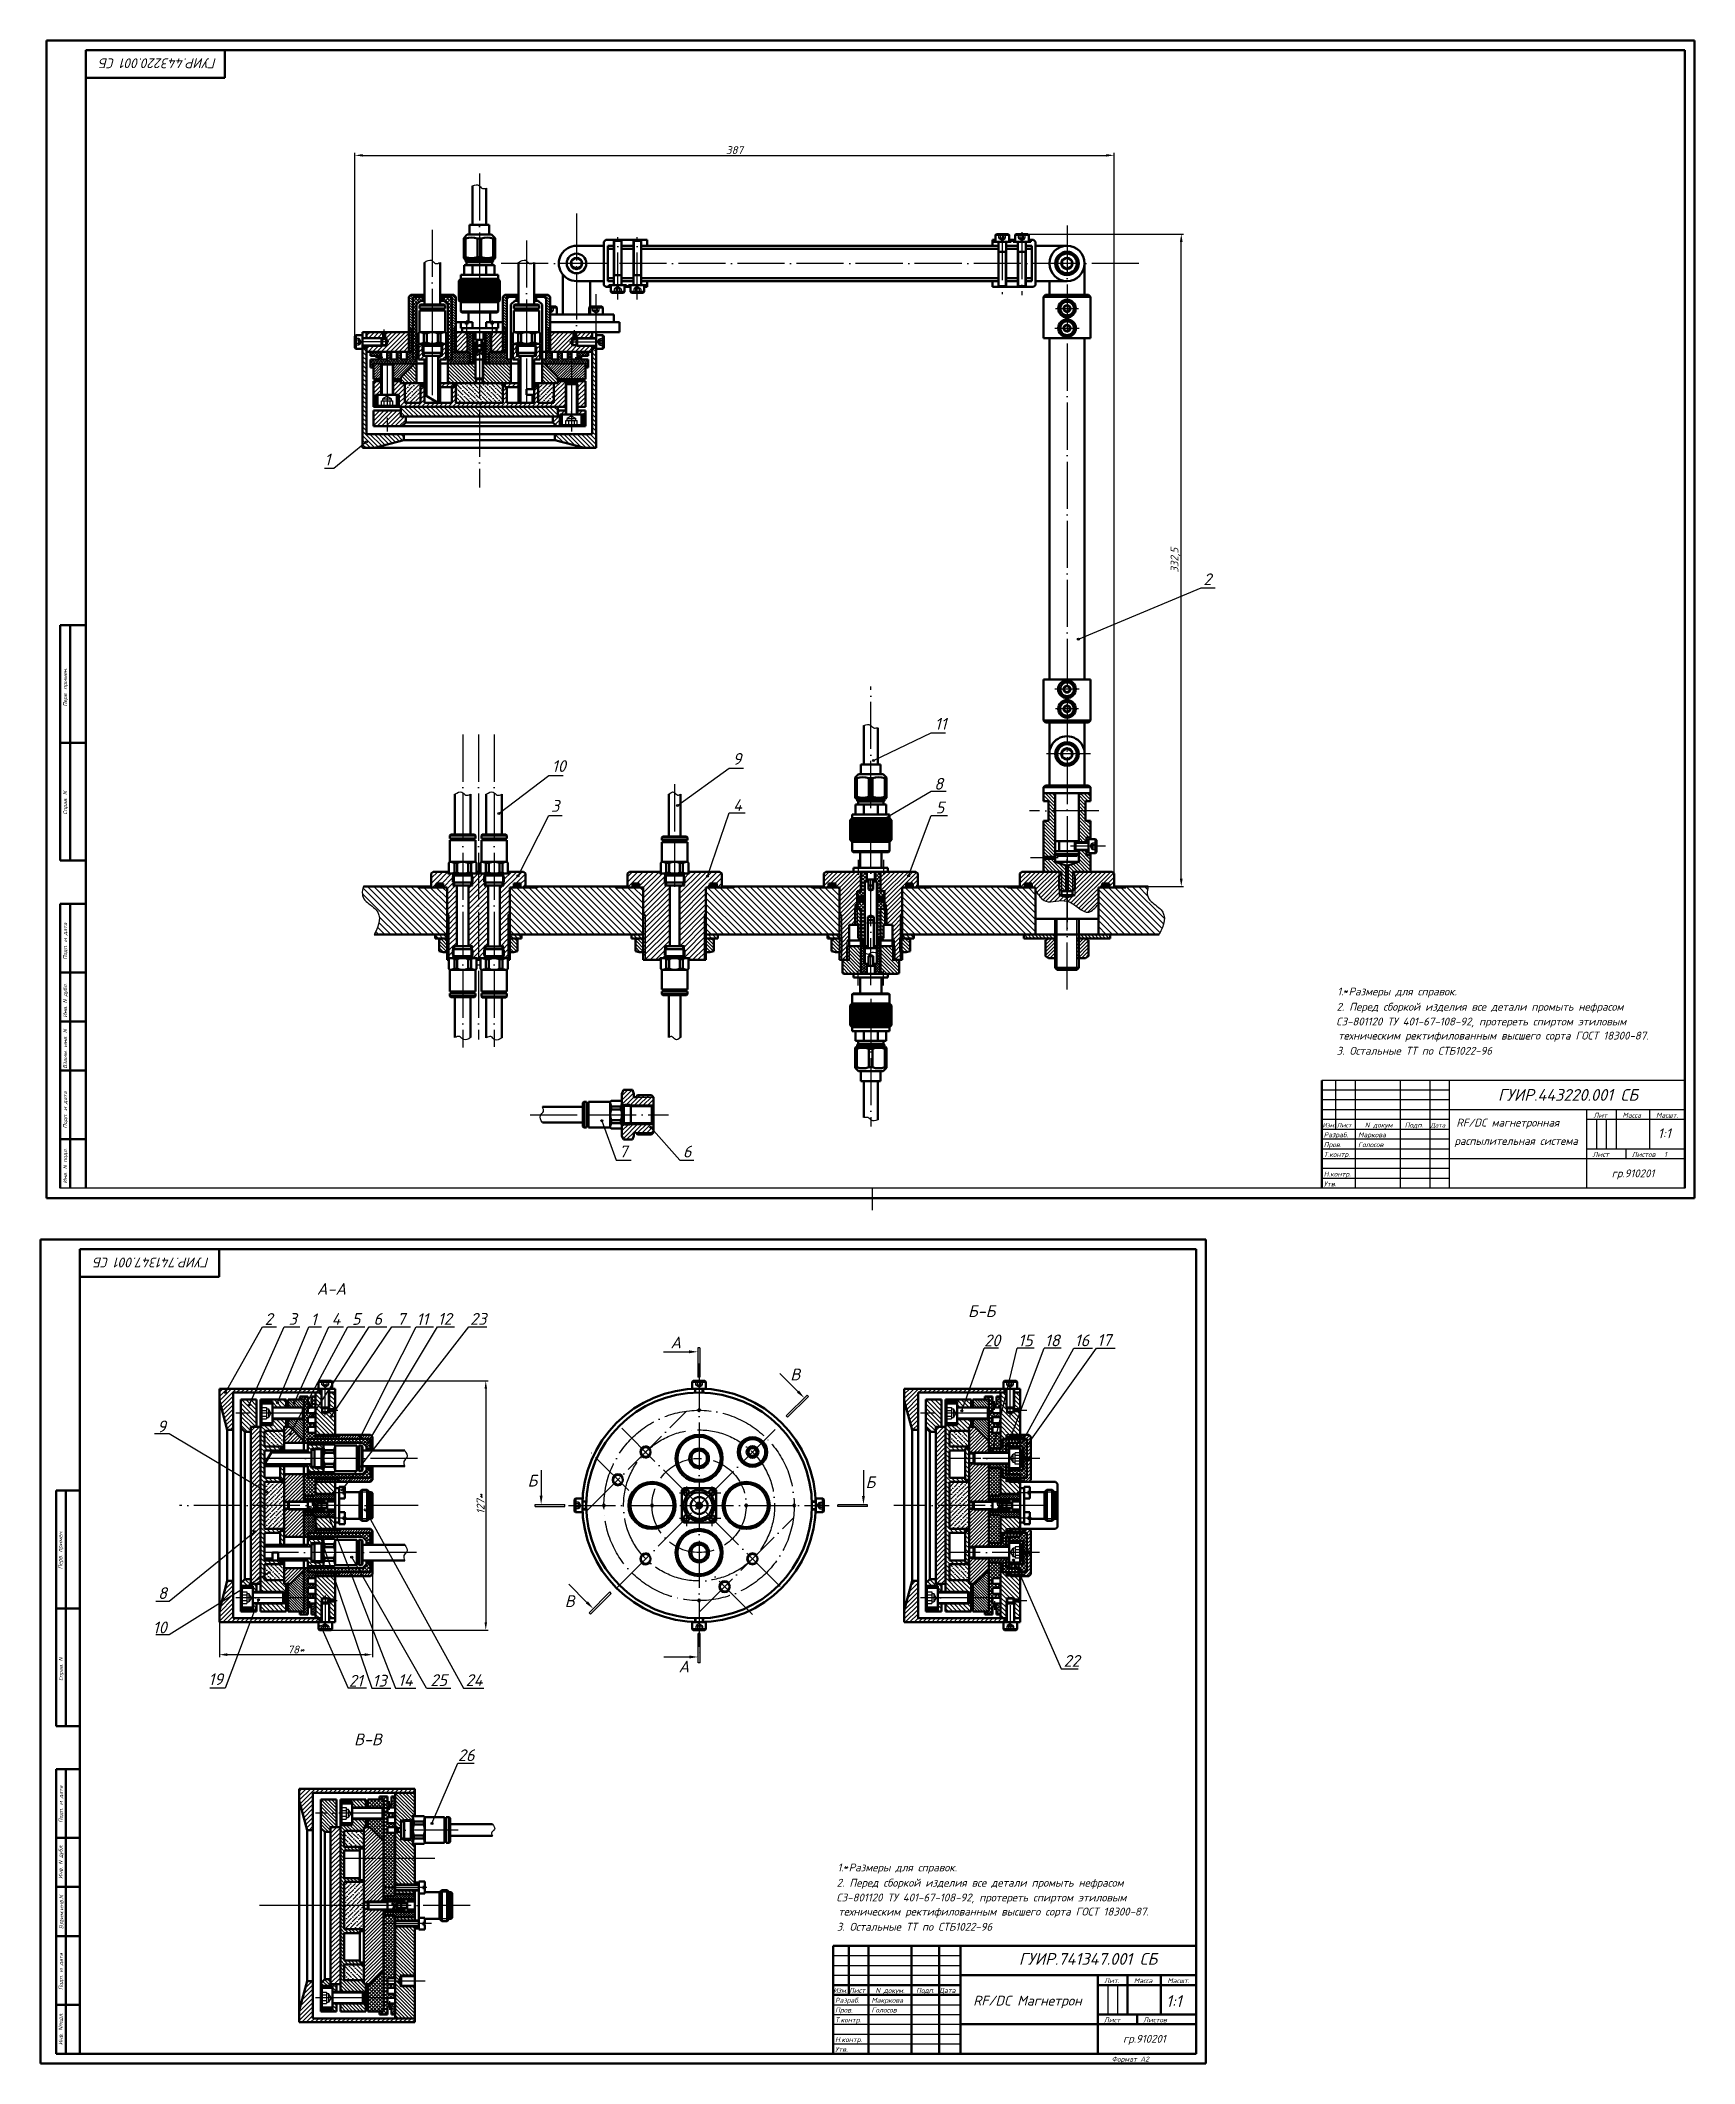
# Model space of a CAD drawing. Header units: millimetres. Extents: x -5427 to 3670, y -5891 to 948.
# Drawn here: x 1143 to 1986, y -83 to 948 of the extents above; entities that cross this region are included whole.
import ezdxf
from ezdxf.enums import TextEntityAlignment as Align

# ---------------------------------------------------------------- set-up
doc = ezdxf.new("R2010")
doc.units = ezdxf.units.MM
doc.header["$MEASUREMENT"] = 0
doc.linetypes.add('ACAD_ISO04W100', pattern=[30, 24, -3, 0, -3])
doc.layers.add('оси', color=1, linetype='ACAD_ISO04W100')
doc.layers.add('Толстые', color=7, linetype='Continuous', lineweight=50)
doc.layers.add('Тонкие', color=140, linetype='Continuous', lineweight=25)
doc.styles.get("Standard").update_dxf_attribs({"font": 'isocpeui.ttf'})
doc.styles.add('TXT', font='isocpeui.ttf')
doc.styles.add('Для рамки', font='simplex.shx', dxfattribs={"oblique": 15, "height": 4})
doc.dimstyles.new('ISO-25', dxfattribs={"dimtxt": 4, "dimasz": 4, "dimexe": 1.25, "dimexo": 0, "dimtad": 1, "dimtxsty": 'Standard', "dimcen": 2.5, "dimadec": 0, "dimazin": 0, "dimtfac": 1, "dimtmove": 0, "dimatfit": 3, "dimfxl": 1, "dimarcsym": 0})
pattern_1 = [(45, (-847.4322, 409.2935), (-1.122532, 1.122532), [])]
pattern_2 = [(135, (-847.4322, 409.2935), (-1.122532, -1.122532), [])]
pattern_3 = [(45, (-32.1338, 14.6505), (-0.8980256, 0.8980256), []), (135, (-32.1338, 14.6505), (-0.8980256, -0.8980256), [])]
pattern_4 = [(135, (-32.1338, 14.6505), (-1.122532, -1.122532), [])]
pattern_5 = [(45, (-3223.0101, 1479.27408), (-0.224506403, 0.224506403), []), (135, (-3223.0101, 1479.27408), (-0.224506403, -0.224506403), [])]
pattern_6 = [(135, (-3095.1518, 552.129), (-0.8980256, -0.8980256), [])]
pattern_7 = [(135, (-3223.0101, 1479.2741), (-0.8980256, -0.8980256), [])]
pattern_8 = [(135, (-3223.0101, 1479.274), (-1.122532, -1.122532), [])]
pattern_9 = [(45, (-3223.0101, 1479.2741), (-0.8980256, 0.8980256), []), (135, (-3223.0101, 1479.2741), (-0.8980256, -0.8980256), [])]
pattern_10 = [(135, (1159.5118, -1341.0445), (-1.122532, -1.122532), [])]
pattern_11 = [(225, (1159.5118, -1341.0445), (1.122532, -1.122532), [])]
pattern_12 = [(135, (1912.1547, -518.7256), (-0.6735192, -0.6735192), []), (225, (1912.1547, -518.7256), (0.6735192, -0.6735192), [])]
pattern_13 = [(45, (-32.1338, 14.6505), (-0.7857724, 0.7857724), []), (135, (-32.1338, 14.6505), (-0.7857724, -0.7857724), [])]
pattern_14 = [(45, (-32.1338, 14.6505), (-0.8980256, 0.8980256), [])]
pattern_15 = [(135, (0, 0), (-0.8980256, -0.8980256), [])]

msp = doc.modelspace()

# ---------------------------------------------------------------- texts
at = {"layer": 'Тонкие'}
for s, p in [('ГУИР.443220.001 СБ', (1233.122, 939.361)), ('ГУИР.741347.001 СБ', (1229.38, 328.167))]:
    msp.add_text(s, height=5, rotation=180, dxfattribs=at).set_placement(p)
for s, height, p in [('1', 6, (1288.047, 731.938)), ('2', 6, (1735.999, 670.892)), ('11', 6, (1599.076, 597.222)), ('10', 6, (1403.924, 575.68)), ('9', 6, (1496.095, 579.338)), ('8', 6, (1598.769, 566.634)), ('3', 6, (1403.518, 555.362)), ('4', 6, (1496.296, 555.781)), ('5', 6, (1599.516, 554.534)), ('1. Размеры для справок.', 4, (1804.238, 461.794)), ('*', 4, (1806.925, 462.1)), ('2. Перед сборкой изделия все детали промыть нефрасом', 4, (1803.855, 454.005)), ('С3-801120 ТУ 401-67-108-92, протереть спиртом этиловым', 4, (1803.694, 446.469)), ('3. Остальные ТТ по СТБ1022-96', 4, (1803.898, 431.565)), ('техническим ректифилованным высшего сорта ГОСТ 18300-87.', 4, (1804.657, 439.275)), ('ГУИР.443220.001 СБ', 6, (1886.121, 408.07)), ('Изм.', 2.25, (1796.675, 394.531)), ('Разраб.', 2.5, (1797.308, 389.486)), ('Лист', 2.25, (1803.962, 394.531)), ('Маркова', 2.5, (1814.818, 389.486)), ('Дата', 2.25, (1851.712, 394.5)), ('RF/DC магнетронная', 4, (1864.945, 394.942)), ('1:1', 5, (1967.595, 388.989)), ('7', 6, (1438.169, 379.202)), ('6', 6, (1470.705, 379.202)), ('Пров.', 2.5, (1797.308, 384.486)), ('Т.контр.', 2.5, (1797.308, 379.486)), ('Голосов', 2.5, (1814.818, 384.486)), ('распылительная система', 4, (1863.948, 385.591)), ('Лист', 2.5, (1934.308, 379.486)), ('Листов', 2.5, (1954.308, 379.486)), ('1', 2.5, (1970.822, 379.486)), ('Н.контр.', 2.5, (1797.308, 369.486)), ('гр.910201', 4, (1944.092, 369.089)), ('Утв.', 2.5, (1797.308, 364.486)), ('А-А', 6, (1284.137, 309.232)), ('2', 6, (1257.512, 293.881)), ('3', 6, (1269.708, 293.881)), ('1', 6, (1281.024, 293.676)), ('4', 6, (1291.625, 293.881)), ('5', 6, (1301.962, 293.881)), ('6', 6, (1313.007, 293.881)), ('7', 6, (1324.998, 293.881)), ('11', 6, (1334.908, 293.792)), ('12', 6, (1345.762, 293.931)), ('23', 6, (1362.25, 293.931)), ('Б-Б', 6, (1615.977, 297.863)), ('20', 6, (1624.244, 282.952)), ('15', 6, (1641.61, 282.952)), ('18', 6, (1655.207, 282.952)), ('16', 6, (1670.41, 282.975)), ('17', 6, (1681.833, 283.143)), ('A', 6, (1464.362, 281.905)), ('В', 6, (1525.424, 265.57)), ('9', 6, (1202.822, 239.105)), ('Б', 6, (1391.526, 211.468)), ('Б', 6, (1563.77, 210.669)), ('8', 6, (1203.188, 154.148)), ('В', 6, (1410.47, 150.045)), ('10', 6, (1200.515, 136.638)), ('22', 6, (1664.723, 119.615)), ('19', 6, (1228.869, 110.256)), ('21', 6, (1300.432, 109.5)), ('13', 6, (1312.48, 109.5)), ('14', 6, (1325.502, 109.821)), ('25', 6, (1342.019, 109.821)), ('24', 6, (1359.99, 109.821)), ('A', 6, (1468.473, 116.758)), ('В-В', 6, (1303.08, 79.596)), ('26', 6, (1356.031, 71.541)), ('2. Перед сборкой изделия все детали промыть нефрасом', 4, (1549.098, 7.558)), ('1. Размеры для справок.', 4, (1549.481, 15.347)), ('*', 4, (1552.168, 15.653)), ('С3-801120 ТУ 401-67-108-92, протереть спиртом этиловым', 4, (1548.937, 0.022)), ('техническим ректифилованным высшего сорта ГОСТ 18300-87.', 4, (1549.9, -7.173)), ('3. Остальные ТТ по СТБ1022-96', 4, (1549.141, -14.882)), ('ГУИР.741347.001 СБ', 6, (1641.951, -32.273)), ('Изм.', 2.5, (1547.259, -46.598)), ('Разраб.', 2.5, (1548.259, -51.598)), ('Лист', 2.5, (1555.259, -46.598)), ('Макркова', 2.5, (1566.769, -51.598)), ('Дата', 2.5, (1601.259, -46.598)), ('1:1', 6, (1716.937, -53.796)), ('Пров.', 2.5, (1548.259, -56.598)), ('Т.контр.', 2.5, (1548.259, -61.598)), ('Голосов', 2.5, (1566.769, -56.598)), ('Лист', 2.5, (1685.259, -61.598)), ('Листов', 2.5, (1705.259, -61.598)), ('Н.контр.', 2.5, (1548.259, -71.598)), ('гр.910201', 4, (1695.044, -71.995)), ('Утв.', 2.5, (1548.259, -76.598)), ('Формат A2', 2.5, (1689.259, -81.598))]:
    msp.add_text(s, height=height, dxfattribs=at).set_placement(p)
at = {"layer": 'Тонкие', "style": 'Для рамки', "oblique": 15}
for s, p in [('Перв. примен.', (1156.828, 608.986)), ('Справ. N', (1156.828, 553.986)), ('Подп. и дата', (1156.828, 479.986)), ('Инв. N дубл.', (1156.828, 450.486)), ('Взаим. инв. N', (1156.828, 424.486)), ('Подп. и дата', (1156.828, 393.986)), ('Инв. N подл.', (1156.828, 365.986)), ('Взаим.инв.N', (1154.867, -14.031))]:
    msp.add_text(s, height=2, rotation=90, dxfattribs=at).set_placement(p)
at = {"layer": 'Тонкие'}
for s, p in [('N докум', (1825.308, 394.486)), ('Подп.', (1843.308, 394.486)), ('Лит', (1938.308, 399.486)), ('Масса', (1954.308, 399.486)), ('Масшт.', (1972.308, 399.486)), ('Лит.', (1689.259, -41.598)), ('Масса', (1705.259, -41.598)), ('Масшт.', (1723.259, -41.598)), ('N докум.', (1576.259, -46.598)), ('Подп.', (1594.259, -46.598))]:
    msp.add_text(s, height=2.5, dxfattribs=at).set_placement(p, align=Align.CENTER)
at = {"layer": 'Тонкие', "style": 'Для рамки', "oblique": 15}
for s, p in [('Перв. примен.', (1154.361, 179.222)), ('Справ. N', (1154.63, 118.402)), ('Подп. и дата', (1154.575, 49.588)), ('Инв. N дубл.', (1154.513, 20.278)), ('Подп. и дата', (1154.605, -35.663)), ('Инв. Nподл.', (1154.521, -64.925))]:
    msp.add_text(s, height=2, rotation=90, dxfattribs=at).set_placement(p, align=Align.CENTER)
at = {"layer": 'Тонкие', "style": 'TXT'}
msp.add_text('RF/DC Магнетрон', height=5, dxfattribs=at).set_placement((1618.677, -53.047))

# ---------------------------------------------------------------- blocks, each defined once
blk = doc.blocks.new('*D57')
at = {"layer": 'Defpoints', "color": 0, "transparency": 16777216}
for p in [(1285.5, 265.3), (1285.5, 138.3), (1370.2, 138.3)]:
    blk.add_point(p, dxfattribs=at)
at = {"layer": 'Тонкие', "color": 0, "lineweight": -2, "transparency": 16777216}
for p, q in [((1285.5, 265.3), (1371.5, 265.3)), ((1370.2, 261.3), (1370.2, 142.3)), ((1285.5, 138.3), (1371.5, 138.3))]:
    blk.add_line(p, q, dxfattribs=at)
at = {"layer": 'Тонкие', "color": 0, "transparency": 16777216}
for points in [[(1369.6, 261.3), (1370.9, 261.3), (1370.2, 265.3)], [(1369.6, 142.3), (1370.9, 142.3), (1370.2, 138.3)]]:
    blk.add_solid(points, dxfattribs=at)
at = {"layer": 'Тонкие', "color": 0, "transparency": 16777216, "insert": (1367.6, 202.6), "char_height": 4, "attachment_point": 5, "rotation": 90}
blk.add_mtext('127*', dxfattribs=at)
blk = doc.blocks.new('*D146')
at = {"layer": 'Defpoints', "color": 0, "transparency": 16777216}
for p in [(1646.5, 849.8), (1724.7, 849.8), (1707.9, 517.3)]:
    blk.add_point(p, dxfattribs=at)
at = {"layer": 'Тонкие', "color": 0, "lineweight": -2, "transparency": 16777216}
for p, q in [((1646.5, 849.8), (1725.9, 849.8)), ((1724.7, 521.3), (1724.7, 845.8)), ((1707.9, 517.3), (1725.9, 517.3))]:
    blk.add_line(p, q, dxfattribs=at)
at = {"layer": 'Тонкие', "color": 0, "transparency": 16777216}
for points in [[(1724, 845.8), (1725.4, 845.8), (1724.7, 849.8)], [(1724, 521.3), (1725.4, 521.3), (1724.7, 517.3)]]:
    blk.add_solid(points, dxfattribs=at)
at = {"layer": 'Тонкие', "color": 0, "transparency": 16777216, "insert": (1721.7, 683.6), "char_height": 4, "attachment_point": 5, "rotation": 90}
blk.add_mtext('332,5', dxfattribs=at)
blk = doc.blocks.new('*D147')
at = {"layer": 'Defpoints', "color": 0, "transparency": 16777216}
for p in [(1690.5, 889.9), (1303.5, 797.8), (1690.5, 523.8)]:
    blk.add_point(p, dxfattribs=at)
at = {"layer": 'Тонкие', "color": 0, "lineweight": -2, "transparency": 16777216}
for p, q in [((1303.5, 797.8), (1303.5, 891.2)), ((1307.5, 889.9), (1686.5, 889.9)), ((1690.5, 523.8), (1690.5, 891.2))]:
    blk.add_line(p, q, dxfattribs=at)
at = {"layer": 'Тонкие', "color": 0, "transparency": 16777216}
for points in [[(1307.5, 890.6), (1307.5, 889.3), (1303.5, 889.9)], [(1686.5, 890.6), (1686.5, 889.3), (1690.5, 889.9)]]:
    blk.add_solid(points, dxfattribs=at)
at = {"layer": 'Тонкие', "color": 0, "transparency": 16777216, "insert": (1497, 892.6), "char_height": 4, "attachment_point": 5}
blk.add_mtext('387', dxfattribs=at)
blk = doc.blocks.new('*D403')
at = {"layer": 'Defpoints', "color": 0, "transparency": 16777216}
for p in [(1312.5, 166.8), (1234.5, 142.3), (1312.5, 125.8)]:
    blk.add_point(p, dxfattribs=at)
at = {"layer": 'Тонкие', "color": 0, "lineweight": -2, "transparency": 16777216}
for p, q in [((1312.5, 166.8), (1312.5, 124.5)), ((1234.5, 142.3), (1234.5, 124.5)), ((1238.5, 125.8), (1308.5, 125.8))]:
    blk.add_line(p, q, dxfattribs=at)
at = {"layer": 'Тонкие', "color": 0, "transparency": 16777216}
for points in [[(1238.5, 126.5), (1238.5, 125.1), (1234.5, 125.8)], [(1308.5, 126.5), (1308.5, 125.1), (1312.5, 125.8)]]:
    blk.add_solid(points, dxfattribs=at)
at = {"layer": 'Тонкие', "color": 0, "transparency": 16777216, "insert": (1273.5, 128.4), "char_height": 4, "attachment_point": 5}
blk.add_mtext('78*', dxfattribs=at)
blk = doc.blocks.new('BORDER')
for p, q in [((1, 1), (0, 1)), ((0, 1), (0, 0)), ((1, 0), (1, 1)), ((0, 0), (1, 0))]:
    blk.add_line(p, q)

# ---------------------------------------------------------------- dimensions: what is measured, and where the dimension line sits
at = {"layer": 'Тонкие'}
dim = msp.add_linear_dim(base=(1690.467, 889.929), p1=(1303.47, 797.838), p2=(1690.467, 523.838), dimstyle='ISO-25', dxfattribs=at)
dim.commit()
dim.dimension.update_dxf_attribs({"geometry": '*D147', "text_midpoint": (1496.968, 892.58)})
dim = msp.add_linear_dim(base=(1724.691, 849.838), p1=(1707.896, 517.338), p2=(1646.467, 849.838), angle=90, dimstyle='ISO-25', dxfattribs=at)
dim.commit()
dim.dimension.update_dxf_attribs({"geometry": '*D146', "text_midpoint": (1721.666, 683.588)})
dim = msp.add_linear_dim(base=(1370.241, 138.336), p1=(1285.45, 265.335), p2=(1285.45, 138.336), angle=90, text='127*', dimstyle='ISO-25', dxfattribs=at)
dim.commit()
dim.dimension.update_dxf_attribs({"geometry": '*D57', "text_midpoint": (1370.241, 202.638), "dimtype": 160})
dim = msp.add_linear_dim(base=(1312.451, 125.795), p1=(1234.451, 142.336), p2=(1312.451, 166.836), text='78*', dimstyle='ISO-25', dxfattribs=at)
dim.commit()
dim.dimension.update_dxf_attribs({"geometry": '*D403', "text_midpoint": (1273.451, 128.446)})

# ---------------------------------------------------------------- hatches: boundary and pattern name
at = {"layer": 'Толстые'}
h = msp.add_hatch(dxfattribs=at)
h.set_pattern_fill('ANSI37', color=256, scale=0.3, angle=90, style=0)
h.set_pattern_definition([(135, (1508.4623, -3417.9291), (-0.6735192, -0.6735192), []), (225, (1508.4623, -3417.9291), (0.6735192, -0.6735192), [])])
h.paths.add_polyline_path([(1366.97, 826.038), (1356.47, 826.038), (1356.47, 816.038), (1366.97, 816.038)])
h.paths.add_polyline_path([(1366.97, 816.038), (1377.47, 816.038), (1377.47, 826.038), (1366.97, 826.038)])
h = msp.add_hatch(dxfattribs=at)
h.set_pattern_fill('ANSI37', color=256, scale=0.3, angle=90, style=0)
h.set_pattern_definition([(135, (1707.9592, -3692.9291), (-0.6735192, -0.6735192), []), (225, (1707.9592, -3692.9291), (0.6735192, -0.6735192), [])])
h.paths.add_polyline_path([(1566.467, 551.038), (1555.967, 551.038), (1555.967, 541.038), (1566.467, 541.038)])
h.paths.add_polyline_path([(1566.467, 541.038), (1576.967, 541.038), (1576.967, 551.038), (1566.467, 551.038)])
h = msp.add_hatch(dxfattribs=at)
h.set_pattern_fill('ANSI37', color=256, scale=0.3, angle=270, style=0)
h.set_pattern_definition([(315, (1424.9739, 4690.6049), (0.6735192, 0.6735192), []), (45, (1424.9739, 4690.6049), (-0.6735192, 0.6735192), [])])
h.paths.add_polyline_path([(1566.467, 446.638), (1576.967, 446.638), (1576.967, 456.638), (1566.467, 456.638)])
h.paths.add_polyline_path([(1566.467, 456.638), (1555.967, 456.638), (1555.967, 446.638), (1566.467, 446.638)])
at = {"layer": 'Тонкие'}
h = msp.add_hatch(dxfattribs=at)
h.set_pattern_fill('ANSI31', color=256, scale=0.3, angle=90, style=0)
h.set_pattern_definition([(135, (1159.5118, -1341.0445), (-0.6735192, -0.6735192), [])])
h.paths.add_polyline_path([(1330.97, 801.838), (1331.97, 801.838), (1331.97, 789.838), (1332.97, 789.838), (1332.97, 817.838), (1337.97, 817.838), (1337.97, 818.838), (1331.97, 818.838), (1330.97, 817.838)])
h.paths.add_polyline_path([(1331.97, 799.838), (1330.97, 799.838), (1330.97, 789.838), (1331.97, 789.838)])
h.paths.add_polyline_path([(1331.97, 801.838), (1330.97, 801.838), (1330.97, 799.838), (1331.97, 799.838)], flags=16)
h.paths.add_polyline_path([(1347.97, 818.838), (1347.97, 817.838), (1352.97, 817.838), (1352.97, 789.838), (1353.97, 789.838), (1353.97, 801.838), (1354.97, 801.838), (1354.97, 817.838), (1353.97, 818.838)])
h.paths.add_polyline_path([(1354.97, 799.838), (1353.97, 799.838), (1353.97, 789.838), (1354.97, 789.838)])
h.paths.add_polyline_path([(1353.97, 799.838), (1354.97, 799.838), (1354.97, 801.838), (1353.97, 801.838)], flags=16)
h.paths.add_polyline_path([(1379.97, 799.838), (1378.97, 799.838), (1378.97, 789.838), (1379.97, 789.838)], flags=17)
h.paths.add_polyline_path([(1378.97, 799.838), (1379.97, 799.838), (1379.97, 801.838), (1378.97, 801.838)])
h.paths.add_polyline_path([(1378.97, 801.838), (1379.97, 801.838), (1379.97, 789.838), (1380.97, 789.838), (1380.97, 817.838), (1385.97, 817.838), (1385.97, 818.838), (1379.97, 818.838), (1378.97, 817.838)])
h.paths.add_polyline_path([(1402.97, 817.838), (1401.97, 818.838), (1395.97, 818.838), (1395.97, 817.838), (1400.97, 817.838), (1400.97, 789.838), (1401.97, 789.838), (1401.97, 801.838), (1402.97, 801.838)])
h.paths.add_polyline_path([(1402.97, 799.838), (1401.97, 799.838), (1401.97, 789.838), (1402.97, 789.838)], flags=17)
h.paths.add_polyline_path([(1401.97, 799.838), (1402.97, 799.838), (1402.97, 801.838), (1401.97, 801.838)], flags=17)
h = msp.add_hatch(dxfattribs=at)
h.set_pattern_fill('ANSI37', color=256, scale=0.4, angle=180, style=0)
h.set_pattern_definition([(225, (1159.5118, -1341.0445), (0.8980256, -0.8980256), []), (315, (1159.5118, -1341.0445), (0.8980256, 0.8980256), [])])
h.paths.add_polyline_path([(1332.97, 785.838), (1334.97, 785.838), (1334.97, 813.838), (1336.97, 815.838), (1337.97, 815.838), (1337.97, 817.838), (1333.97, 817.838), (1332.97, 816.838)])
h.paths.add_polyline_path([(1352.97, 816.838), (1351.97, 817.838), (1347.97, 817.838), (1347.97, 815.838), (1348.97, 815.838), (1350.97, 813.838), (1350.97, 785.838), (1352.97, 785.838)])
h = msp.add_hatch(dxfattribs=at)
h.set_pattern_fill('ANSI31', color=256, scale=0.5, angle=180, style=0)
h.set_pattern_definition(pattern_11)
h.paths.add_polyline_path([(1318.97, 799.838), (1318.97, 796.838), (1319.47, 796.838), (1319.97, 794.838), (1319.97, 794.838), (1319.47, 792.838), (1317.07, 792.838), (1309.47, 792.838), (1309.47, 789.838), (1330.97, 789.838), (1330.97, 799.838)])
h.paths.add_polyline_path([(1309.47, 799.838), (1309.47, 796.838), (1317.07, 796.838), (1317.07, 796.838), (1317.97, 796.838), (1317.97, 799.838)], flags=17)
h.paths.add_polyline_path([(1354.97, 799.838), (1354.97, 789.838), (1360.97, 789.838), (1360.97, 799.838), (1360.97, 799.838), (1358.22, 799.838), (1358.22, 799.838)])
h.paths.add_polyline_path([(1372.97, 799.838), (1372.97, 789.838), (1378.97, 789.838), (1378.97, 799.838), (1375.72, 799.838), (1375.72, 799.838)])
h.paths.add_polyline_path([(1402.97, 799.838), (1402.97, 789.838), (1424.47, 789.838), (1424.47, 792.838), (1416.87, 792.838), (1414.47, 792.838), (1413.97, 794.838), (1414.47, 796.838), (1414.97, 796.838), (1414.97, 799.838)])
h.paths.add_polyline_path([(1415.97, 799.838), (1415.97, 796.838), (1416.87, 796.838), (1416.87, 796.838), (1424.47, 796.838), (1424.47, 799.838)])
h.paths.add_polyline_path([(1414.47, 793.238), (1414.47, 792.838), (1416.87, 792.838), (1416.47, 793.238)], flags=17)
h.paths.add_polyline_path([(1415.97, 796.838), (1415.97, 796.438), (1416.47, 796.438), (1416.87, 796.838)], flags=17)
h.paths.add_polyline_path([(1414.47, 796.838), (1414.47, 796.438), (1414.97, 796.438), (1414.97, 796.838)], flags=16)
h.paths.add_polyline_path([(1317.47, 793.238), (1317.47, 793.238), (1317.07, 792.838), (1319.47, 792.838), (1319.47, 793.238)], flags=17)
h.paths.add_polyline_path([(1318.97, 796.838), (1318.97, 796.438), (1319.47, 796.438), (1319.47, 796.838)], flags=16)
h.paths.add_polyline_path([(1317.07, 796.838), (1317.47, 796.438), (1317.97, 796.438), (1317.97, 796.838)], flags=17)
h = msp.add_hatch(dxfattribs=at)
h.set_pattern_fill('ANSI37', color=256, scale=0.3, angle=180, style=0)
h.set_pattern_definition([(225, (1159.5118, -1341.0445), (0.6735192, -0.6735192), []), (315, (1159.5118, -1341.0445), (0.6735192, 0.6735192), [])])
h.paths.add_polyline_path([(1363.97, 799.838), (1360.97, 799.838), (1360.97, 789.838), (1361.97, 789.838), (1361.97, 783.838), (1363.97, 783.838)])
h.paths.add_polyline_path([(1369.97, 783.838), (1371.97, 783.838), (1371.97, 789.838), (1372.97, 789.838), (1372.97, 799.838), (1369.97, 799.838)])
h = msp.add_hatch(dxfattribs=at)
h.set_pattern_fill('ANSI31', color=256, scale=0.2, angle=180, style=0)
h.set_pattern_definition([(225, (1159.5118, -1341.0445), (0.4490128, -0.4490128), [])])
edge = h.paths.add_edge_path()
edge.add_line((1365.84, 790.838), (1365.84, 794.838))
edge.add_line((1365.84, 794.838), (1364.97, 794.838))
edge.add_line((1364.97, 794.838), (1364.97, 788.691))
edge.add_spline(control_points=[(1364.97, 788.691), (1365.398, 788.325), (1366.149, 787.684), (1366.698, 788.582), (1366.97, 788.757)], knot_values=[0, 0, 0, 0, 1.35641935, 2.38146907, 2.38146907, 2.38146907, 2.38146907], degree=3, periodic=0)
edge.add_line((1366.97, 788.757), (1366.97, 790.338))
edge.add_line((1366.97, 790.338), (1365.84, 790.838))
edge = h.paths.add_edge_path()
edge.add_line((1366.97, 790.338), (1366.97, 788.757))
edge.add_spline(control_points=[(1366.97, 788.757), (1367.534, 789.121), (1368.252, 788.574), (1368.97, 788.028)], knot_values=[2.38146907, 2.38146907, 2.38146907, 2.38146907, 4.51025371, 4.51025371, 4.51025371, 4.51025371], degree=3, periodic=0)
edge.add_line((1368.97, 788.028), (1368.97, 794.838))
edge.add_line((1368.97, 794.838), (1368.1, 794.838))
edge.add_line((1368.1, 794.838), (1368.1, 790.838))
edge.add_line((1368.1, 790.838), (1366.97, 790.338))
h = msp.add_hatch(dxfattribs=at)
h.set_pattern_fill('ANSI31', color=256, scale=0.5, angle=90, style=0)
h.set_pattern_definition(pattern_10)
h.paths.add_polyline_path([(1309.47, 747.838), (1309.47, 791.838), (1307.47, 791.838), (1307.47, 740.838), (1313.47, 740.838), (1328.47, 744.838), (1328.47, 747.838)])
h.paths.add_polyline_path([(1405.47, 747.838), (1405.47, 744.838), (1420.47, 740.838), (1426.47, 740.838), (1426.47, 791.838), (1424.47, 791.838), (1424.47, 747.838)])
h = msp.add_hatch(dxfattribs=at)
h.set_pattern_fill('ANSI37', color=256, scale=0.3, angle=90, style=0)
h.set_pattern_definition(pattern_12)
h.paths.add_polyline_path([(1311.47, 785.838), (1311.47, 781.838), (1312.97, 781.838), (1312.97, 783.838), (1317.469, 783.838), (1317.47, 783.838), (1317.47, 783.838), (1317.624, 783.838), (1313.915, 785.838)])
h.paths.add_polyline_path([(1316.97, 785.838), (1316.97, 786.338), (1315.47, 786.338), (1315.47, 785.838), (1313.915, 785.838), (1317.624, 783.838), (1319.97, 783.838), (1319.97, 785.838)])
h.paths.add_polyline_path([(1311.47, 789.838), (1311.47, 787.838), (1315.47, 787.838), (1315.47, 787.338), (1316.97, 787.338), (1316.97, 789.838)])
h.paths.add_polyline_path([(1321.156, 787.867, -0.59139738), (1320.734, 788.635), (1319.97, 789.121), (1319.97, 786.295), (1319.97, 786.295), (1319.97, 783.838), (1322.47, 783.838), (1322.47, 783.838), (1322.47, 783.838), (1334.97, 783.838), (1334.97, 785.838), (1332.97, 785.838), (1332.97, 789.838), (1329.97, 789.838), (1329.97, 785.838), (1326.97, 785.838), (1326.97, 789.838), (1324.97, 789.838), (1324.97, 785.838), (1321.97, 785.838), (1321.97, 789.838), (1319.97, 789.838), (1319.97, 789.121), (1320.734, 788.635, -0.25675713), (1321.156, 788.867, -1)])
h.paths.add_polyline_path([(1321.156, 787.867, 1), (1321.156, 788.867, 1)], flags=16)
h.paths.add_polyline_path([(1352.97, 789.838), (1352.97, 785.838), (1350.97, 785.838), (1350.97, 783.838), (1361.97, 783.838), (1361.97, 789.838)])
h = msp.add_hatch(dxfattribs=at)
h.set_pattern_fill('ANSI31', color=256, scale=0.5, angle=180, style=0)
h.set_pattern_definition([(225, (1554.1547, -525.746), (1.122532, -1.122532), [])])
h.paths.add_polyline_path([(1326.97, 773.838), (1326.97, 774.838), (1322.97, 774.838), (1322.97, 767.838), (1324.97, 767.838), (1325.97, 767.838), (1325.97, 761.838), (1366.97, 761.838), (1366.97, 763.838), (1354.97, 763.838), (1354.97, 773.838), (1353.97, 773.838), (1353.97, 771.838), (1352.97, 771.838), (1352.97, 763.838), (1338.97, 763.838), (1338.97, 771.838), (1337.97, 771.838), (1337.97, 773.838), (1336.97, 773.838), (1336.97, 763.838), (1328.97, 763.838), (1328.97, 773.838)])
h.paths.add_polyline_path([(1312.97, 774.838), (1312.97, 771.183), (1314.147, 770.702, -0.3045928), (1314.61, 771.013, -1), (1314.61, 770.013, -0.53304541), (1314.147, 770.702), (1312.97, 771.183), (1312.97, 761.838), (1313.97, 761.838), (1313.97, 767.838), (1316.97, 767.838), (1316.97, 774.838)])
h.paths.add_polyline_path([(1314.61, 770.013, 1), (1314.61, 771.013, 1)], flags=16)
h.paths.add_polyline_path([(1406.97, 774.838), (1406.97, 773.838), (1404.97, 773.838), (1404.97, 763.838), (1396.97, 763.838), (1396.97, 773.838), (1395.97, 773.838), (1395.97, 771.838), (1394.97, 771.838), (1394.97, 763.838), (1380.97, 763.838), (1380.97, 771.838), (1379.97, 771.838), (1379.97, 773.838), (1378.97, 773.838), (1378.97, 763.838), (1366.97, 763.838), (1366.97, 761.838), (1410.97, 761.838), (1410.97, 773.339), (1410.97, 774.838)])
h.paths.add_polyline_path([(1416.97, 774.838), (1416.97, 773.339), (1416.97, 773.339), (1416.97, 773.339), (1416.97, 761.838), (1420.97, 761.838), (1420.97, 773.838), (1420.97, 774.838)])
h.paths.add_polyline_path([(1410.97, 774.838), (1410.97, 773.339), (1411.47, 773.839), (1411.47, 774.838)])
h.paths.add_polyline_path([(1416.47, 774.838), (1416.47, 773.839), (1416.97, 773.339), (1416.97, 774.838)])
h.paths.add_polyline_path([(1393.97, 767.838), (1393.97, 763.838), (1394.97, 763.838), (1394.97, 767.838)], flags=17)
h.paths.add_polyline_path([(1393.97, 787.838), (1393.97, 770.838), (1394.97, 770.838), (1394.97, 785.838), (1397.97, 785.838), (1397.97, 793.838), (1395.97, 793.838), (1395.97, 792.434), (1395.97, 789.742), (1395.97, 787.838)])
h.paths.add_polyline_path([(1385.97, 787.838), (1385.97, 789.742), (1385.97, 792.434), (1385.97, 793.838), (1383.97, 793.838), (1383.97, 785.838), (1386.97, 785.838), (1386.97, 763.838), (1387.97, 763.838), (1387.97, 787.838)])
h.paths.add_polyline_path([(1385.97, 789.742), (1385.97, 787.838), (1386.67, 787.838), (1386.67, 789.338)], flags=16)
h.paths.add_polyline_path([(1385.97, 793.838), (1385.97, 792.434), (1386.67, 792.838), (1386.67, 793.838)], flags=16)
h.paths.add_polyline_path([(1395.27, 793.838), (1395.27, 792.838), (1395.97, 792.434), (1395.97, 793.838)], flags=17)
h.paths.add_polyline_path([(1395.27, 789.338), (1395.27, 787.838), (1395.97, 787.838), (1395.97, 789.742)], flags=17)
h.paths.add_polyline_path([(1345.97, 787.838), (1345.97, 763.838), (1346.97, 763.838), (1346.97, 785.838), (1349.97, 785.838), (1349.97, 793.838), (1347.97, 793.838), (1347.97, 792.434), (1347.97, 789.742), (1347.97, 787.838)])
h.paths.add_polyline_path([(1337.97, 787.838), (1337.97, 789.742), (1337.97, 792.434), (1337.97, 793.838), (1335.97, 793.838), (1335.97, 785.838), (1338.97, 785.838), (1338.97, 767.88), (1339.97, 767.302), (1339.97, 787.838)])
h.paths.add_polyline_path([(1337.97, 789.742), (1337.97, 787.838), (1338.67, 787.838), (1338.67, 789.338)], flags=16)
h.paths.add_polyline_path([(1337.97, 793.838), (1337.97, 792.434), (1338.67, 792.838), (1338.67, 793.838)], flags=16)
h.paths.add_polyline_path([(1347.27, 789.338), (1347.27, 787.838), (1347.97, 787.838), (1347.97, 789.742)], flags=17)
h.paths.add_polyline_path([(1347.27, 793.838), (1347.27, 792.838), (1347.97, 792.434), (1347.97, 793.838)], flags=17)
h.paths.add_polyline_path([(1346.97, 773.838), (1346.97, 771.838), (1353.97, 771.838), (1353.97, 773.838)], flags=17)
h.paths.add_polyline_path([(1337.97, 773.838), (1337.97, 771.838), (1338.97, 771.838), (1338.97, 773.838)], flags=17)
h.paths.add_polyline_path([(1379.97, 773.838), (1379.97, 771.838), (1386.97, 771.838), (1386.97, 773.838)], flags=16)
h.paths.add_polyline_path([(1394.97, 773.838), (1394.97, 771.838), (1395.97, 771.838), (1395.97, 773.838)], flags=17)
h = msp.add_hatch(dxfattribs=at)
h.set_pattern_fill('ANSI31', color=256, scale=0.3, angle=180, style=0)
h.set_pattern_definition([(225, (1159.5118, -1341.0445), (0.6735192, -0.6735192), [])])
h.paths.add_polyline_path([(1312.97, 775.838), (1316.97, 775.838), (1316.97, 783.838), (1312.97, 783.838)])
h.paths.add_polyline_path([(1332.97, 782.838), (1332.97, 783.838), (1322.97, 783.838), (1322.97, 775.838), (1326.97, 775.838), (1326.97, 776.838)])
h.paths.add_polyline_path([(1406.97, 776.838), (1406.97, 775.838), (1413.97, 775.838), (1413.97, 783.838), (1400.97, 783.838), (1400.97, 782.838)])
h.paths.add_polyline_path([(1413.97, 783.838), (1413.97, 775.838), (1420.97, 775.838), (1420.97, 783.838)])
h = msp.add_hatch(dxfattribs=at)
h.set_pattern_fill('ANSI31', color=256, scale=0.4, angle=90, style=0)
h.set_pattern_definition([(135, (1159.5118, -1341.0445), (-0.8980256, -0.8980256), [])])
h.paths.add_polyline_path([(1326.97, 776.838), (1326.97, 773.838), (1334.97, 773.838), (1334.97, 783.838), (1333.969, 783.838)])
h.paths.add_polyline_path([(1350.97, 783.838), (1350.97, 773.838), (1364.97, 773.838), (1364.97, 776.238), (1364.97, 776.238), (1364.97, 783.838), (1358.97, 783.838), (1358.97, 783.838)])
h.paths.add_polyline_path([(1368.57, 783.838), (1368.57, 775.838), (1368.57, 775.838), (1368.57, 773.838), (1382.97, 773.838), (1382.97, 783.838)])
h.paths.add_polyline_path([(1399.97, 783.838), (1398.97, 783.838), (1398.97, 773.838), (1406.97, 773.838), (1406.97, 776.838)])
h.paths.add_polyline_path([(1364.97, 776.238), (1364.97, 773.838), (1365.37, 773.838), (1365.37, 775.838)])
h.paths.add_polyline_path([(1368.57, 775.838), (1368.57, 775.838), (1368.57, 775.838), (1368.57, 773.838), (1368.97, 773.838), (1368.97, 776.238)], flags=16)
h = msp.add_hatch(dxfattribs=at)
h.set_pattern_fill('ANSI37', color=256, scale=0.3, angle=90, style=0)
h.set_pattern_definition(pattern_12)
h.paths.add_polyline_path([(1371.97, 789.838), (1371.97, 783.838), (1382.97, 783.838), (1382.97, 785.838), (1380.97, 785.838), (1380.97, 789.838)])
h.paths.add_polyline_path([(1400.97, 789.838), (1400.97, 785.838), (1398.97, 785.838), (1398.97, 783.838), (1413.97, 783.838), (1413.97, 785.838), (1413.97, 785.838), (1413.97, 789.838), (1411.97, 789.838), (1411.97, 785.838), (1408.97, 785.838), (1408.97, 789.838), (1406.97, 789.838), (1406.97, 785.838), (1403.97, 785.838), (1403.97, 789.838)])
h.paths.add_polyline_path([(1418.47, 785.838), (1418.47, 786.338), (1416.97, 786.338), (1416.97, 785.838), (1413.97, 785.838), (1413.97, 783.838), (1420.97, 783.838), (1420.97, 781.838), (1422.47, 781.838), (1422.47, 785.838)])
h.paths.add_polyline_path([(1416.97, 789.838), (1416.97, 787.338), (1418.47, 787.338), (1418.47, 787.838), (1422.47, 787.838), (1422.47, 789.838)])
h = msp.add_hatch(dxfattribs=at)
h.set_pattern_fill('ANSI36', color=256, scale=0.5, angle=180, style=0)
h.set_pattern_definition([(225, (1159.5118, -1341.0445), (-0.841899, -3.086963), [3.96875, -0.79375, 0, -0.79375])])
h.paths.add_polyline_path([(1404.97, 763.838), (1404.97, 773.838), (1396.97, 773.838), (1396.97, 763.838)])
h.paths.add_polyline_path([(1336.97, 773.838), (1328.97, 773.838), (1328.97, 763.838), (1336.97, 763.838)])
h = msp.add_hatch(dxfattribs=at)
h.set_pattern_fill('ANSI36', color=256, scale=0.5, angle=90, style=0)
h.set_pattern_definition([(135, (1159.5118, -1341.0445), (-3.086963, 0.841899), [3.96875, -0.79375, 0, -0.79375])])
h.paths.add_polyline_path([(1354.97, 773.838), (1354.97, 763.838), (1366.97, 763.838), (1366.97, 773.838), (1364.488, 773.838), (1364.488, 773.819), (1364.469, 773.838)])
h.paths.add_polyline_path([(1369.488, 773.838), (1369.488, 773.838), (1366.97, 773.838), (1366.97, 763.838), (1378.97, 763.838), (1378.97, 773.838)])
h = msp.add_hatch(dxfattribs=at)
h.set_pattern_fill('ANSI31', color=256, scale=0.5, angle=180, style=0)
h.set_pattern_definition(pattern_11)
h.paths.add_polyline_path([(1327.47, 751.838), (1329.47, 753.838), (1329.47, 756.838), (1326.97, 756.838), (1326.97, 759.838), (1319.97, 759.838), (1319.97, 751.838)])
h.paths.add_polyline_path([(1312.97, 751.838), (1319.97, 751.838), (1319.97, 759.838), (1312.97, 759.838)])
h.paths.add_polyline_path([(1407.97, 757.838), (1410.97, 757.838), (1410.97, 759.838), (1406.97, 759.838), (1406.97, 756.838), (1404.47, 756.838), (1404.47, 753.838), (1406.47, 751.838), (1407.97, 751.838)])
h.paths.add_polyline_path([(1416.97, 759.838), (1416.97, 757.838), (1419.97, 757.838), (1419.97, 751.838), (1420.97, 751.838), (1420.97, 759.838)])
h = msp.add_hatch(dxfattribs=at)
h.set_pattern_fill('ANSI31', color=256, scale=0.5, angle=90, style=0)
h.set_pattern_definition(pattern_10)
h.paths.add_polyline_path([(1326.97, 761.838), (1326.97, 756.838), (1366.97, 756.838), (1366.97, 761.838)])
h.paths.add_polyline_path([(1366.97, 756.838), (1406.97, 756.838), (1406.97, 761.838), (1366.97, 761.838)])
h = msp.add_hatch(dxfattribs=at)
h.set_pattern_fill('ANSI31', color=256, scale=0.4, angle=90, style=0)
h.set_pattern_definition(pattern_6)
h.paths.add_polyline_path([(1660.467, 529.838), (1660.467, 531.338), (1654.467, 531.338), (1654.467, 524.838), (1663.667, 524.838), (1663.667, 524.038), (1663.667, 514.838), (1665.967, 514.838), (1665.967, 528.005), (1660.467, 529.838)])
h.paths.add_polyline_path([(1663.667, 524.038), (1662.467, 522.838), (1662.467, 516.038), (1663.667, 514.838)])
h.paths.add_polyline_path([(1669.267, 514.838), (1670.467, 516.038), (1670.467, 522.838), (1669.267, 524.038)], flags=16)
h.paths.add_polyline_path([(1666.967, 528.005), (1666.967, 514.838), (1669.267, 514.838), (1669.267, 524.038), (1669.267, 524.838), (1678.467, 524.838), (1678.467, 533.338), (1676.467, 533.338), (1676.467, 535.838), (1672.467, 535.838), (1672.467, 529.838)])
h.paths.add_polyline_path([(1678.467, 542.338), (1678.467, 550.838), (1675.967, 550.838), (1675.967, 560.838), (1678.467, 560.838), (1678.467, 564.838), (1673.467, 564.838), (1672.467, 563.838), (1672.467, 539.838), (1676.467, 539.838), (1676.467, 542.338)])
h.paths.add_polyline_path([(1660.467, 563.838), (1659.467, 564.838), (1654.467, 564.838), (1654.467, 560.838), (1656.967, 560.838), (1656.967, 550.838), (1654.467, 550.838), (1654.467, 532.338), (1660.467, 532.338)])
h.paths.add_polyline_path([(1672.467, 539.838), (1672.467, 539.438), (1676.467, 539.438), (1676.467, 539.838)])
h.paths.add_polyline_path([(1672.467, 536.238), (1672.467, 535.838), (1676.467, 535.838), (1676.467, 536.238)])
h = msp.add_hatch(dxfattribs=at)
h.set_pattern_fill('ANSI31', color=256, scale=0.7, angle=90, style=0)
h.set_pattern_definition([(135, (213.5752, -388.4394), (-1.5715448, -1.5715448), [])])
edge = h.paths.add_edge_path()
edge.add_line((1350.467, 492.838), (1350.467, 516.838))
edge.add_line((1350.467, 516.838), (1336.467, 516.838))
edge.add_line((1336.467, 516.838), (1335.967, 517.338))
edge.add_line((1335.967, 517.338), (1307.826, 517.338))
edge.add_spline(control_points=[(1307.826, 517.338), (1306.982, 514.684), (1307.098, 510.139), (1317.864, 504.516), (1316.038, 497.709), (1313.369, 492.838)], knot_values=[11.66264881, 11.66264881, 11.66264881, 11.66264881, 20.05068101, 27.54587659, 41.65266343, 41.65266343, 41.65266343, 41.65266343], degree=3, periodic=0)
edge.add_line((1313.369, 492.838), (1350.467, 492.838))
h.paths.add_polyline_path([(1396.967, 517.338), (1396.467, 516.838), (1382.467, 516.838), (1382.467, 492.838), (1450.467, 492.838), (1450.467, 516.838), (1436.467, 516.838), (1435.967, 517.338)])
h.paths.add_polyline_path([(1496.967, 517.338), (1496.467, 516.838), (1482.467, 516.838), (1482.467, 492.838), (1550.467, 492.838), (1550.467, 516.838), (1536.467, 516.838), (1535.967, 517.338)])
h.paths.add_polyline_path([(1596.967, 517.338), (1596.467, 516.838), (1582.467, 516.838), (1582.467, 492.838), (1650.467, 492.838), (1650.467, 516.838), (1636.467, 516.838), (1635.967, 517.338)])
edge = h.paths.add_edge_path()
edge.add_line((1682.467, 492.838), (1713.439, 492.838))
edge.add_spline(control_points=[(1713.439, 492.838), (1716.108, 497.709), (1717.933, 504.516), (1707.167, 510.139), (1707.051, 514.684), (1707.896, 517.338)], knot_values=[11.66264881, 11.66264881, 11.66264881, 11.66264881, 25.76943564, 33.26463122, 41.65266343, 41.65266343, 41.65266343, 41.65266343], degree=3, periodic=0)
edge.add_line((1707.896, 517.338), (1690.467, 517.338))
edge.add_line((1690.467, 517.338), (1690.467, 516.838))
edge.add_line((1690.467, 516.838), (1682.467, 516.838))
edge.add_line((1682.467, 516.838), (1682.467, 492.838))
h = msp.add_hatch(dxfattribs=at)
h.set_pattern_fill('ANSI31', color=256, scale=0.6, style=0)
h.set_pattern_definition([(45, (-2188.1812, 1479.274), (-1.3470384, 1.3470384), [])])
h.paths.add_polyline_path([(1353.467, 522.434), (1353.467, 523.838), (1350.967, 523.838), (1350.967, 524.838), (1343.467, 524.838), (1342.467, 523.838), (1342.467, 516.838), (1344.967, 516.838), (1344.967, 518.838), (1348.467, 518.838), (1348.467, 516.838), (1350.467, 516.838), (1350.467, 502.838), (1351.467, 502.838), (1351.467, 480.838), (1353.467, 480.838), (1353.467, 482.242), (1353.467, 484.934), (1353.467, 486.838), (1355.467, 486.838), (1355.467, 517.838), (1353.467, 517.838), (1353.467, 519.742)])
h.paths.add_polyline_path([(1371.467, 517.838), (1369.467, 517.838), (1369.467, 519.742), (1369.467, 522.434), (1369.467, 523.838), (1366.967, 523.838), (1366.967, 524.838), (1366.467, 524.838), (1366.467, 479.838), (1366.967, 479.838), (1366.967, 480.838), (1369.467, 480.838), (1369.467, 482.177), (1369.467, 484.869), (1369.467, 486.773), (1371.467, 486.773)])
h.paths.add_polyline_path([(1366.467, 524.838), (1365.967, 524.838), (1365.967, 523.838), (1363.467, 523.838), (1363.467, 522.434), (1363.467, 519.742), (1363.467, 517.838), (1361.467, 517.838), (1361.467, 486.838), (1363.467, 486.838), (1363.467, 484.934), (1363.467, 482.242), (1363.467, 480.838), (1365.967, 480.838), (1365.967, 479.838), (1366.467, 479.838)])
h.paths.add_polyline_path([(1390.467, 523.838), (1389.467, 524.838), (1381.967, 524.838), (1381.967, 523.838), (1379.467, 523.838), (1379.467, 522.434), (1379.467, 519.742), (1379.467, 517.838), (1377.467, 517.838), (1377.467, 486.773), (1379.467, 486.773), (1379.467, 484.869), (1379.467, 482.177), (1379.467, 480.838), (1381.467, 480.838), (1381.467, 502.838), (1382.467, 502.838), (1382.467, 516.838), (1384.467, 516.838), (1384.467, 518.838), (1387.967, 518.838), (1387.967, 516.838), (1390.467, 516.838)])
h.paths.add_polyline_path([(1354.167, 523.838), (1353.467, 523.838), (1353.467, 522.434), (1354.167, 522.838)], flags=17)
h.paths.add_polyline_path([(1354.167, 519.338), (1353.467, 519.742), (1353.467, 517.838), (1354.167, 517.838)], flags=17)
h.paths.add_polyline_path([(1363.467, 523.838), (1362.767, 523.838), (1362.767, 522.838), (1363.467, 522.434)], flags=16)
h.paths.add_polyline_path([(1363.467, 519.742), (1362.767, 519.338), (1362.767, 517.838), (1363.467, 517.838)], flags=16)
h.paths.add_polyline_path([(1370.167, 523.838), (1369.467, 523.838), (1369.467, 522.434), (1370.167, 522.838)], flags=17)
h.paths.add_polyline_path([(1370.167, 519.338), (1369.467, 519.742), (1369.467, 517.838), (1370.167, 517.838)], flags=17)
h.paths.add_polyline_path([(1379.467, 519.742), (1378.767, 519.338), (1378.767, 517.838), (1379.467, 517.838)], flags=16)
h.paths.add_polyline_path([(1379.467, 523.838), (1378.767, 523.838), (1378.767, 522.838), (1379.467, 522.434)], flags=16)
h.paths.add_polyline_path([(1354.167, 486.838), (1353.467, 486.838), (1353.467, 484.934), (1354.167, 485.338)], flags=16)
h.paths.add_polyline_path([(1363.467, 486.838), (1362.767, 486.838), (1362.767, 485.338), (1363.467, 484.934)], flags=16)
h.paths.add_polyline_path([(1354.167, 481.838), (1353.467, 482.242), (1353.467, 480.838), (1354.167, 480.838)], flags=17)
h.paths.add_polyline_path([(1363.467, 482.242), (1362.767, 481.838), (1362.767, 480.838), (1363.467, 480.838)], flags=16)
h.paths.add_polyline_path([(1370.167, 481.773), (1369.467, 482.177), (1369.467, 480.838), (1370.167, 480.838)], flags=17)
h.paths.add_polyline_path([(1370.167, 486.773), (1369.467, 486.773), (1369.467, 484.869), (1370.167, 485.273)], flags=16)
h.paths.add_polyline_path([(1379.467, 486.773), (1378.767, 486.773), (1378.767, 485.273), (1379.467, 484.869)], flags=16)
h.paths.add_polyline_path([(1379.467, 482.177), (1378.767, 481.773), (1378.767, 480.838), (1379.467, 480.838)])
h.paths.add_polyline_path([(1382.467, 502.838), (1381.467, 502.838), (1381.467, 490.838), (1382.467, 490.838)], flags=16)
h.paths.add_polyline_path([(1382.467, 483.838), (1381.467, 483.838), (1381.467, 480.838), (1381.967, 480.838), (1381.967, 479.838), (1382.467, 479.838)])
h.paths.add_polyline_path([(1351.467, 483.838), (1350.467, 483.838), (1350.467, 479.838), (1350.967, 479.838), (1350.967, 480.838), (1351.467, 480.838)])
h.paths.add_polyline_path([(1351.467, 502.838), (1350.467, 502.838), (1350.467, 490.838), (1351.467, 490.838)], flags=16)
h = msp.add_hatch(dxfattribs=at)
h.set_pattern_fill('ANSI37', color=256, scale=0.1, style=0)
h.set_pattern_definition(pattern_5)
h.paths.add_polyline_path([(1348.467, 518.838), (1344.967, 518.838), (1344.967, 516.838), (1348.467, 516.838)])
h.paths.add_polyline_path([(1387.967, 518.838), (1384.467, 518.838), (1384.467, 516.838), (1387.967, 516.838)])
h = msp.add_hatch(dxfattribs=at)
h.set_pattern_fill('ANSI31', color=256, scale=0.6, style=0)
h.set_pattern_definition([(45, (-3223.01, 1479.274), (-1.3470384, 1.3470384), [])])
h.paths.add_polyline_path([(1443.467, 524.838), (1442.467, 523.838), (1442.467, 516.838), (1444.967, 516.838), (1444.967, 518.838), (1448.467, 518.838), (1448.467, 516.838), (1450.467, 516.838), (1450.467, 502.838), (1451.467, 502.838), (1451.467, 479.838), (1458.967, 479.838), (1458.967, 480.838), (1461.467, 480.838), (1461.467, 482.242), (1461.467, 484.934), (1461.467, 486.838), (1463.967, 486.838), (1463.967, 517.838), (1461.467, 517.838), (1461.467, 519.742), (1461.467, 522.434), (1461.467, 523.838), (1458.967, 523.838), (1458.967, 524.838)])
h.paths.add_polyline_path([(1482.467, 516.838), (1484.467, 516.838), (1484.467, 518.838), (1487.967, 518.838), (1487.967, 516.838), (1490.467, 516.838), (1490.467, 523.838), (1489.467, 524.838), (1473.967, 524.838), (1473.967, 523.838), (1471.467, 523.838), (1471.467, 522.434), (1471.467, 519.742), (1471.467, 517.838), (1468.967, 517.838), (1468.967, 486.838), (1471.467, 486.838), (1471.467, 484.934), (1471.467, 482.242), (1471.467, 480.838), (1472.967, 480.838), (1473.967, 480.838), (1473.967, 479.838), (1481.467, 479.838), (1481.467, 502.838), (1482.467, 502.838)])
h.paths.add_polyline_path([(1462.167, 523.838), (1461.467, 523.838), (1461.467, 522.434), (1462.167, 522.838)], flags=17)
h.paths.add_polyline_path([(1461.467, 517.838), (1462.167, 517.838), (1462.167, 519.338), (1461.467, 519.742)], flags=16)
h.paths.add_polyline_path([(1470.767, 517.838), (1471.467, 517.838), (1471.467, 519.742), (1470.767, 519.338)], flags=17)
h.paths.add_polyline_path([(1470.767, 522.838), (1471.467, 522.434), (1471.467, 523.838), (1470.767, 523.838)], flags=17)
h.paths.add_polyline_path([(1461.467, 484.934), (1462.167, 485.338), (1462.167, 486.838), (1461.467, 486.838)], flags=16)
h.paths.add_polyline_path([(1470.767, 485.338), (1471.467, 484.934), (1471.467, 486.838), (1470.767, 486.838)], flags=17)
h.paths.add_polyline_path([(1471.467, 482.242), (1470.767, 481.838), (1470.767, 480.838), (1471.467, 480.838)], flags=16)
h.paths.add_polyline_path([(1461.467, 480.838), (1462.167, 480.838), (1462.167, 481.838), (1461.467, 482.242)], flags=16)
h.paths.add_polyline_path([(1450.467, 490.838), (1451.467, 490.838), (1451.467, 502.838), (1450.467, 502.838)], flags=17)
h.paths.add_polyline_path([(1481.467, 490.838), (1482.467, 490.838), (1482.467, 502.838), (1481.467, 502.838)], flags=16)
h.paths.add_polyline_path([(1450.467, 479.838), (1451.467, 479.838), (1451.467, 483.838), (1450.467, 483.838)], flags=17)
h.paths.add_polyline_path([(1481.467, 479.838), (1482.467, 479.838), (1482.467, 483.838), (1481.467, 483.838)], flags=16)
h = msp.add_hatch(dxfattribs=at)
h.set_pattern_fill('ANSI37', color=256, scale=0.1, style=0)
h.set_pattern_definition(pattern_5)
h.paths.add_polyline_path([(1448.467, 518.838), (1444.967, 518.838), (1444.967, 516.838), (1448.467, 516.838)])
h.paths.add_polyline_path([(1487.967, 518.838), (1484.467, 518.838), (1484.467, 516.838), (1487.967, 516.838)])
h = msp.add_hatch(dxfattribs=at)
h.set_pattern_fill('ANSI31', color=256, scale=0.5, style=0)
h.set_pattern_definition([(45, (-3223.0101, 1479.274), (-1.122532, 1.122532), [])])
h.paths.add_polyline_path([(1561.467, 524.838), (1557.717, 524.838), (1543.467, 524.838), (1542.467, 523.838), (1542.467, 516.838), (1544.967, 516.838), (1544.967, 518.838), (1548.467, 518.838), (1548.467, 516.838), (1550.467, 516.838), (1550.467, 502.838), (1551.467, 502.838), (1551.467, 490.838), (1551.467, 483.838), (1551.467, 479.838), (1554.467, 479.838), (1554.467, 486.838), (1554.467, 489.838), (1555.467, 489.838), (1555.467, 497.838), (1558.467, 497.838), (1558.467, 505.838), (1558.467, 507.838), (1559.467, 507.838), (1559.467, 514.838), (1561.467, 514.838)])
h.paths.add_polyline_path([(1590.467, 523.838), (1589.467, 524.838), (1571.467, 524.838), (1571.467, 514.838), (1573.467, 514.838), (1573.467, 507.838), (1574.467, 507.838), (1574.467, 505.838), (1574.467, 497.838), (1577.467, 497.838), (1577.467, 489.838), (1578.467, 489.838), (1578.467, 486.838), (1578.467, 479.838), (1581.467, 479.838), (1581.467, 483.838), (1581.467, 490.838), (1581.467, 502.838), (1582.467, 502.838), (1582.467, 516.838), (1584.467, 516.838), (1584.467, 518.838), (1587.967, 518.838), (1587.967, 516.838), (1590.467, 516.838)])
h.paths.add_polyline_path([(1559.467, 507.838), (1558.467, 507.838), (1558.467, 505.838), (1559.467, 505.838)], flags=16)
h.paths.add_polyline_path([(1574.467, 507.838), (1573.467, 507.838), (1573.467, 505.838), (1574.467, 505.838)], flags=16)
h.paths.add_polyline_path([(1551.467, 502.838), (1550.467, 502.838), (1550.467, 490.838), (1551.467, 490.838)], flags=16)
h.paths.add_polyline_path([(1582.467, 502.838), (1581.467, 502.838), (1581.467, 490.838), (1582.467, 490.838)], flags=16)
h.paths.add_polyline_path([(1582.467, 483.838), (1581.467, 483.838), (1581.467, 479.838), (1582.467, 479.838)], flags=17)
h.paths.add_polyline_path([(1578.467, 489.838), (1577.467, 489.838), (1577.467, 486.838), (1578.467, 486.838)], flags=16)
h.paths.add_polyline_path([(1555.467, 489.838), (1554.467, 489.838), (1554.467, 486.838), (1555.467, 486.838)], flags=16)
h.paths.add_polyline_path([(1551.467, 483.838), (1550.467, 483.838), (1550.467, 479.838), (1551.467, 479.838)], flags=16)
h = msp.add_hatch(dxfattribs=at)
h.set_pattern_fill('ANSI37', color=256, scale=0.1, style=0)
h.set_pattern_definition(pattern_5)
h.paths.add_polyline_path([(1548.467, 518.838), (1544.967, 518.838), (1544.967, 516.838), (1548.467, 516.838)])
h.paths.add_polyline_path([(1587.967, 518.838), (1584.467, 518.838), (1584.467, 516.838), (1587.967, 516.838)])
h = msp.add_hatch(dxfattribs=at)
h.set_pattern_fill('ANSI37', color=256, scale=0.4, style=0)
h.set_pattern_definition(pattern_9)
h.paths.add_polyline_path([(1563.467, 519.838), (1564.417, 519.838), (1564.417, 524.838), (1561.467, 524.838), (1561.467, 514.838), (1559.467, 514.838), (1559.467, 512.838), (1561.467, 511.838), (1563.467, 512.838)])
h.paths.add_polyline_path([(1571.467, 524.838), (1568.517, 524.838), (1568.517, 519.838), (1569.467, 519.838), (1569.467, 512.838), (1571.467, 511.838), (1573.467, 512.838), (1573.467, 514.838), (1571.467, 514.838)])
h = msp.add_hatch(dxfattribs=at)
h.set_pattern_fill('ANSI31', color=256, scale=0.5, style=0)
h.set_pattern_definition([(45, (-3095.1518, 552.129), (-1.122532, 1.122532), [])])
edge = h.paths.add_edge_path()
edge.add_line((1643.467, 524.838), (1642.467, 523.838))
edge.add_line((1642.467, 523.838), (1642.467, 516.838))
edge.add_line((1642.467, 516.838), (1644.967, 516.838))
edge.add_line((1644.967, 516.838), (1644.967, 518.838))
edge.add_line((1644.967, 518.838), (1648.467, 518.838))
edge.add_line((1648.467, 518.838), (1648.467, 516.838))
edge.add_line((1648.467, 516.838), (1650.467, 516.838))
edge.add_line((1650.467, 516.838), (1650.467, 515.062))
edge.add_spline(control_points=[(1650.467, 515.062), (1652.019, 512.825), (1655.859, 507.29), (1662.801, 510.812), (1666.467, 509.831)], knot_values=[0, 0, 0, 0, 7.34962589, 18.1872253, 18.1872253, 18.1872253, 18.1872253], degree=3, periodic=0)
edge.add_line((1666.467, 509.831), (1666.467, 511.838))
edge.add_line((1666.467, 511.838), (1662.467, 512.838))
edge.add_line((1662.467, 512.838), (1662.467, 516.038))
edge.add_line((1662.467, 516.038), (1662.467, 522.838))
edge.add_line((1662.467, 522.838), (1662.467, 524.838))
edge.add_line((1662.467, 524.838), (1643.467, 524.838))
edge = h.paths.add_edge_path()
edge.add_line((1682.467, 516.838), (1684.467, 516.838))
edge.add_line((1684.467, 516.838), (1684.467, 518.838))
edge.add_line((1684.467, 518.838), (1687.967, 518.838))
edge.add_line((1687.967, 518.838), (1687.967, 516.838))
edge.add_line((1687.967, 516.838), (1690.467, 516.838))
edge.add_line((1690.467, 516.838), (1690.467, 523.838))
edge.add_line((1690.467, 523.838), (1689.467, 524.838))
edge.add_line((1689.467, 524.838), (1670.467, 524.838))
edge.add_line((1670.467, 524.838), (1670.467, 522.838))
edge.add_line((1670.467, 522.838), (1670.467, 516.038))
edge.add_line((1670.467, 516.038), (1670.467, 512.838))
edge.add_line((1670.467, 512.838), (1666.467, 511.838))
edge.add_line((1666.467, 511.838), (1666.467, 509.831))
edge.add_spline(control_points=[(1666.467, 509.831), (1666.467, 509.831), (1670.661, 508.708), (1676.106, 500.867), (1680.843, 506.443), (1682.467, 508.355)], knot_values=[18.1872253, 18.1872253, 18.1872253, 18.1872253, 18.1872253, 30.58611606, 37.05465217, 37.05465217, 37.05465217, 37.05465217], degree=3, periodic=0)
edge.add_line((1682.467, 508.355), (1682.467, 516.838))
h = msp.add_hatch(dxfattribs=at)
h.set_pattern_fill('ANSI37', color=256, scale=0.1, style=0)
h.set_pattern_definition([(45, (-3123.0101, 1479.27408), (-0.224506403, 0.224506403), []), (135, (-3123.0101, 1479.27408), (-0.224506403, -0.224506403), [])])
h.paths.add_polyline_path([(1644.967, 518.838), (1644.967, 516.838), (1648.467, 516.838), (1648.467, 518.838)])
h.paths.add_polyline_path([(1684.467, 518.838), (1684.467, 516.838), (1687.967, 516.838), (1687.967, 518.838)])
h = msp.add_hatch(dxfattribs=at)
h.set_pattern_fill('ANSI31', color=256, scale=0.4, angle=90, style=0)
h.set_pattern_definition(pattern_7)
h.paths.add_polyline_path([(1561.467, 505.838), (1559.467, 505.838), (1559.467, 497.838), (1559.967, 497.838), (1559.967, 490.963), (1560.467, 490.838), (1561.467, 490.838)])
h.paths.add_polyline_path([(1573.467, 505.838), (1571.467, 505.838), (1571.467, 490.838), (1572.467, 490.838), (1572.967, 490.963), (1572.967, 497.838), (1573.467, 497.838)])
h.paths.add_polyline_path([(1574.467, 505.838), (1573.467, 505.838), (1573.467, 497.838), (1574.467, 497.838)])
h.paths.add_polyline_path([(1559.467, 505.838), (1558.467, 505.838), (1558.467, 497.838), (1559.467, 497.838)])
h = msp.add_hatch(dxfattribs=at)
h.set_pattern_fill('ANSI37', color=256, scale=0.1, style=0)
h.set_pattern_definition(pattern_5)
h.paths.add_polyline_path([(1563.467, 512.838), (1561.467, 511.838), (1559.467, 512.838), (1559.467, 508.838), (1561.467, 509.821), (1563.467, 508.82)])
h.paths.add_polyline_path([(1573.467, 512.838), (1571.467, 511.838), (1569.467, 512.838), (1569.467, 508.838), (1571.453, 509.821), (1573.467, 508.82)])
h = msp.add_hatch(dxfattribs=at)
h.set_pattern_fill('ANSI37', color=256, scale=0.4, style=0)
h.set_pattern_definition(pattern_9)
h.paths.add_polyline_path([(1563.467, 508.82), (1561.467, 509.821), (1559.467, 508.838), (1559.467, 505.838), (1561.467, 505.838), (1561.467, 490.838), (1562.467, 490.838), (1562.467, 486.838), (1563.467, 486.838)])
h.paths.add_polyline_path([(1571.467, 505.838), (1573.467, 505.838), (1573.467, 508.82), (1571.453, 509.821), (1569.467, 508.838), (1569.467, 486.838), (1570.467, 486.838), (1570.467, 490.838), (1571.467, 490.838)])
h = msp.add_hatch(dxfattribs=at)
h.set_pattern_fill('ANSI31', color=256, scale=0.5, angle=90, style=0)
h.set_pattern_definition([(135, (-2188.1812, 1479.274), (-1.122532, -1.122532), [])])
h.paths.add_polyline_path([(1350.467, 492.838), (1344.467, 492.838), (1344.467, 490.838), (1350.467, 490.838)])
h.paths.add_polyline_path([(1388.467, 492.838), (1382.467, 492.838), (1382.467, 490.838), (1388.467, 490.838)])
h = msp.add_hatch(dxfattribs=at)
h.set_pattern_fill('ANSI31', color=256, scale=0.4, angle=90, style=0)
h.set_pattern_definition([(135, (-2188.1812, 1479.2741), (-0.8980256, -0.8980256), [])])
h.paths.add_polyline_path([(1350.467, 490.838), (1348.467, 490.838), (1346.467, 490.338), (1346.467, 484.338), (1348.467, 483.838), (1350.467, 483.838)])
h.paths.add_polyline_path([(1351.467, 490.838), (1350.467, 490.838), (1350.467, 483.838), (1351.467, 483.838)])
h.paths.add_polyline_path([(1382.467, 490.838), (1381.467, 490.838), (1381.467, 483.838), (1382.467, 483.838)])
h.paths.add_polyline_path([(1382.467, 483.838), (1384.467, 483.838), (1386.467, 484.338), (1386.467, 490.338), (1384.467, 490.838), (1382.467, 490.838)])
h = msp.add_hatch(dxfattribs=at)
h.set_pattern_fill('ANSI31', color=256, scale=0.5, angle=90, style=0)
h.set_pattern_definition(pattern_8)
h.paths.add_polyline_path([(1444.467, 492.838), (1444.467, 490.838), (1450.467, 490.838), (1450.467, 492.838)])
h.paths.add_polyline_path([(1482.467, 492.838), (1482.467, 490.838), (1488.467, 490.838), (1488.467, 492.838)])
h = msp.add_hatch(dxfattribs=at)
h.set_pattern_fill('ANSI31', color=256, scale=0.4, angle=90, style=0)
h.set_pattern_definition(pattern_7)
h.paths.add_polyline_path([(1446.467, 490.338), (1446.467, 484.338), (1448.467, 483.838), (1450.467, 483.838), (1450.467, 490.838), (1448.467, 490.838)])
h.paths.add_polyline_path([(1450.467, 483.838), (1451.467, 483.838), (1451.467, 490.838), (1450.467, 490.838)])
h.paths.add_polyline_path([(1482.467, 490.838), (1481.467, 490.838), (1481.467, 483.838), (1482.467, 483.838)])
h.paths.add_polyline_path([(1486.467, 490.338), (1484.467, 490.838), (1482.467, 490.838), (1482.467, 483.838), (1484.467, 483.838), (1486.467, 484.338)])
h = msp.add_hatch(dxfattribs=at)
h.set_pattern_fill('ANSI31', color=256, scale=0.5, angle=90, style=0)
h.set_pattern_definition(pattern_8)
h.paths.add_polyline_path([(1550.467, 490.838), (1550.467, 492.838), (1544.467, 492.838), (1544.467, 490.838)])
h.paths.add_polyline_path([(1588.467, 490.838), (1588.467, 492.838), (1582.467, 492.838), (1582.467, 490.838)])
h = msp.add_hatch(dxfattribs=at)
h.set_pattern_fill('ANSI31', color=256, scale=0.4, angle=90, style=0)
h.set_pattern_definition(pattern_7)
h.paths.add_polyline_path([(1550.467, 490.838), (1548.467, 490.838), (1546.467, 490.338), (1546.467, 484.338), (1548.467, 483.838), (1550.467, 483.838)])
h.paths.add_polyline_path([(1550.467, 483.838), (1551.467, 483.838), (1551.467, 490.838), (1550.467, 490.838)])
h.paths.add_polyline_path([(1581.467, 483.838), (1582.467, 483.838), (1582.467, 490.838), (1581.467, 490.838)])
h.paths.add_polyline_path([(1586.467, 490.338), (1584.467, 490.838), (1582.467, 490.838), (1582.467, 483.838), (1584.467, 483.838), (1586.467, 484.338)])
h = msp.add_hatch(dxfattribs=at)
h.set_pattern_fill('ANSI31', color=256, scale=0.4, angle=90, style=0)
h.set_pattern_definition(pattern_7)
h.paths.add_polyline_path([(1561.467, 486.838), (1555.467, 486.838), (1555.467, 479.838), (1552.967, 479.838), (1551.967, 479.588), (1551.967, 473.088), (1552.967, 472.838), (1561.467, 472.838)])
h.paths.add_polyline_path([(1580.967, 479.588), (1579.967, 479.838), (1577.467, 479.838), (1577.467, 486.838), (1571.467, 486.838), (1571.467, 472.838), (1579.967, 472.838), (1580.967, 473.088)])
h.paths.add_polyline_path([(1578.467, 486.838), (1577.467, 486.838), (1577.467, 479.838), (1578.467, 479.838)], flags=17)
h.paths.add_polyline_path([(1555.467, 486.838), (1554.467, 486.838), (1554.467, 479.838), (1555.467, 479.838)])
h = msp.add_hatch(dxfattribs=at)
h.set_pattern_fill('ANSI37', color=256, scale=0.3, style=0)
h.set_pattern_definition([(45, (-3223.0101, 1479.2741), (-0.6735192, 0.6735192), []), (135, (-3223.0101, 1479.2741), (-0.6735192, -0.6735192), [])])
h.paths.add_polyline_path([(1563.467, 486.838), (1562.467, 486.838), (1562.467, 490.838), (1561.467, 490.838), (1561.467, 472.838), (1564.417, 472.838), (1564.417, 477.838), (1563.467, 477.838)])
h.paths.add_polyline_path([(1571.467, 490.838), (1570.467, 490.838), (1570.467, 486.838), (1569.467, 486.838), (1569.467, 477.838), (1568.532, 477.838), (1568.517, 472.838), (1571.467, 472.838)])
h = msp.add_hatch(dxfattribs=at)
h.set_pattern_fill('ANSI31', color=256, scale=0.4, angle=90, style=0)
h.set_pattern_definition(pattern_6)
h.paths.add_polyline_path([(1644.467, 492.838), (1644.467, 490.838), (1660.467, 490.838), (1660.467, 492.838)])
h.paths.add_polyline_path([(1672.467, 492.838), (1672.467, 490.838), (1688.467, 490.838), (1688.467, 492.838)])
h = msp.add_hatch(dxfattribs=at)
h.set_pattern_fill('ANSI31', color=256, scale=0.4, style=0)
h.set_pattern_definition([(45, (-3095.1518, 552.129), (-0.8980256, 0.8980256), [])])
h.paths.add_polyline_path([(1660.467, 490.838), (1656.967, 490.838), (1655.467, 489.972), (1655.467, 481.704), (1656.967, 480.838), (1660.467, 480.838)])
h.paths.add_polyline_path([(1661.417, 490.838), (1660.467, 490.838), (1660.467, 480.838), (1661.417, 480.838)])
h.paths.add_polyline_path([(1672.467, 490.838), (1671.517, 490.838), (1671.517, 480.838), (1672.467, 480.838)])
h.paths.add_polyline_path([(1672.467, 480.838), (1675.967, 480.838), (1677.467, 481.704), (1677.467, 489.972), (1675.967, 490.838), (1672.467, 490.838)])
h = msp.add_hatch(dxfattribs=at)
h.set_pattern_fill('ANSI31', color=256, scale=0.5, style=0)
h.set_pattern_definition([(45, (-2375.9674, 2093.2007), (-1.122532, 1.122532), [])])
h.paths.add_polyline_path([(1455.638, 409.981), (1446.638, 409.981), (1445.638, 409.981), (1445.638, 411.682), (1444.938, 413.682), (1440.338, 413.682), (1439.638, 411.682), (1439.638, 405.981), (1441.042, 405.981), (1443.734, 405.981), (1455.638, 405.981)])
h.paths.add_polyline_path([(1454.638, 410.981), (1447.638, 410.981), (1446.638, 409.981), (1455.638, 409.981)], flags=17)
h.paths.add_polyline_path([(1455.638, 405.981), (1443.734, 405.981), (1444.138, 405.281), (1454.938, 405.281)])
h.paths.add_polyline_path([(1441.042, 405.981), (1439.638, 405.981), (1439.638, 405.281), (1440.638, 405.281)])
h.paths.add_polyline_path([(1440.638, 396.681), (1439.638, 396.681), (1439.638, 395.981), (1441.042, 395.981)])
h.paths.add_polyline_path([(1454.938, 396.681), (1444.138, 396.681), (1443.734, 395.981), (1455.638, 395.981)])
h.paths.add_polyline_path([(1455.638, 395.981), (1443.734, 395.981), (1441.042, 395.981), (1439.638, 395.981), (1439.638, 390.279), (1440.338, 388.279), (1444.938, 388.279), (1445.638, 390.279), (1445.638, 391.981), (1446.638, 391.981), (1455.638, 391.981)])
h.paths.add_polyline_path([(1455.638, 391.981), (1446.638, 391.981), (1447.638, 390.981), (1454.638, 390.981)], flags=16)
h = msp.add_hatch(dxfattribs=at)
h.set_pattern_fill('ANSI31', color=256, scale=0.5, style=0)
h.set_pattern_definition(pattern_1)
h.paths.add_polyline_path([(1241.451, 259.336), (1285.45, 259.336), (1285.45, 261.336), (1234.451, 261.336), (1234.451, 255.336), (1238.451, 240.336), (1241.451, 240.336)])
h.paths.add_polyline_path([(1241.451, 163.336), (1238.451, 163.336), (1234.451, 148.336), (1234.451, 142.336), (1285.45, 142.336), (1285.45, 144.336), (1241.451, 144.336)])
h = msp.add_hatch(dxfattribs=at)
h.set_pattern_fill('ANSI31', color=256, scale=0.5, angle=90, style=0)
h.set_pattern_definition(pattern_2)
h.paths.add_polyline_path([(1293.45, 249.836), (1290.45, 249.836), (1290.45, 249.336), (1288.45, 248.836), (1288.45, 248.836), (1286.45, 249.336), (1286.45, 251.736), (1286.45, 259.336), (1283.45, 259.336), (1283.451, 237.836), (1293.45, 237.836)])
h.paths.add_polyline_path([(1293.45, 259.336), (1290.45, 259.336), (1290.45, 251.736), (1290.45, 251.736), (1290.45, 250.836), (1293.45, 250.836)], flags=17)
h.paths.add_polyline_path([(1293.45, 213.836), (1283.451, 213.836), (1283.451, 207.836), (1293.45, 207.836), (1293.45, 207.836), (1293.45, 210.586), (1293.45, 210.586)])
h.paths.add_polyline_path([(1293.45, 195.836), (1283.451, 195.836), (1283.451, 189.836), (1293.45, 189.836), (1293.45, 193.086), (1293.45, 193.086)])
h.paths.add_polyline_path([(1293.45, 165.836), (1283.45, 165.836), (1283.45, 144.336), (1286.45, 144.336), (1286.45, 151.936), (1286.45, 154.336), (1288.45, 154.836), (1290.45, 154.336), (1290.45, 153.836), (1293.45, 153.836)])
h.paths.add_polyline_path([(1293.45, 152.836), (1290.45, 152.836), (1290.45, 151.936), (1290.45, 151.936), (1290.45, 144.336), (1293.45, 144.336)])
h.paths.add_polyline_path([(1286.85, 154.336), (1286.45, 154.336), (1286.45, 151.936), (1286.85, 152.336)], flags=17)
h.paths.add_polyline_path([(1290.45, 152.836), (1290.05, 152.836), (1290.05, 152.336), (1290.45, 151.936)], flags=17)
h.paths.add_polyline_path([(1290.45, 154.336), (1290.05, 154.336), (1290.05, 153.836), (1290.45, 153.836)], flags=16)
h.paths.add_polyline_path([(1286.85, 251.336), (1286.85, 251.336), (1286.45, 251.736), (1286.45, 249.336), (1286.85, 249.336)], flags=17)
h.paths.add_polyline_path([(1290.45, 249.836), (1290.05, 249.836), (1290.05, 249.336), (1290.45, 249.336)], flags=16)
h.paths.add_polyline_path([(1290.45, 251.736), (1290.05, 251.336), (1290.05, 250.836), (1290.45, 250.836)], flags=17)
h = msp.add_hatch(dxfattribs=at)
h.set_pattern_fill('ANSI31', color=256, scale=0.5, style=0)
h.set_pattern_definition([(45, (-32.1338, 14.6505), (-1.122532, 1.122532), [])])
h.paths.add_polyline_path([(1590.548, 259.336), (1634.548, 259.336), (1634.548, 261.336), (1634.048, 261.336), (1634.048, 261.336), (1583.548, 261.336), (1583.548, 255.336), (1587.548, 240.336), (1590.548, 240.336)])
h.paths.add_polyline_path([(1590.548, 163.336), (1587.548, 163.336), (1583.548, 148.336), (1583.548, 142.336), (1634.548, 142.336), (1634.548, 144.336), (1590.548, 144.336)])
h = msp.add_hatch(dxfattribs=at)
h.set_pattern_fill('ANSI31', color=256, scale=0.5, angle=90, style=0)
h.set_pattern_definition(pattern_4)
h.paths.add_polyline_path([(1642.548, 249.836), (1639.548, 249.836), (1639.548, 249.336), (1637.548, 248.836), (1637.548, 248.836), (1635.548, 249.336), (1635.548, 251.736), (1635.548, 259.336), (1632.548, 259.336), (1632.548, 230.836), (1633.548, 230.836), (1633.548, 235.836), (1635.548, 235.836), (1635.548, 237.836), (1637.548, 237.836), (1642.548, 237.836)])
h.paths.add_polyline_path([(1642.548, 259.336), (1639.548, 259.336), (1639.548, 251.736), (1639.548, 251.736), (1639.548, 250.836), (1642.548, 250.836)])
h.paths.add_polyline_path([(1642.548, 214.836), (1637.548, 214.836), (1637.548, 213.836), (1635.548, 213.836), (1635.548, 215.836), (1633.548, 215.836), (1633.548, 220.836), (1632.548, 220.836), (1632.548, 207.836), (1642.548, 207.836)])
h.paths.add_polyline_path([(1642.548, 195.836), (1632.548, 195.836), (1632.548, 182.836), (1633.548, 182.836), (1633.548, 187.836), (1635.548, 187.836), (1635.548, 189.836), (1637.548, 189.836), (1642.548, 189.836), (1642.548, 193.086), (1642.548, 193.086)])
h.paths.add_polyline_path([(1642.548, 165.836), (1637.548, 165.836), (1635.548, 165.836), (1635.548, 167.836), (1633.548, 167.836), (1633.548, 172.836), (1632.548, 172.836), (1632.548, 144.336), (1635.548, 144.336), (1635.548, 151.936), (1635.548, 154.336), (1637.548, 154.836), (1639.548, 154.336), (1639.548, 153.836), (1642.548, 153.836)])
h.paths.add_polyline_path([(1642.548, 152.836), (1639.548, 152.836), (1639.548, 151.936), (1639.548, 151.936), (1639.548, 144.336), (1641.548, 144.336), (1641.548, 144.336), (1641.548, 144.336), (1641.548, 144.336), (1641.548, 144.336), (1642.548, 144.336)])
h.paths.add_polyline_path([(1637.548, 189.836), (1635.548, 189.836), (1635.548, 188.836), (1637.548, 188.836)], flags=16)
h.paths.add_polyline_path([(1637.548, 166.836), (1635.548, 166.836), (1635.548, 165.836), (1637.548, 165.836)], flags=17)
h.paths.add_polyline_path([(1635.948, 154.336), (1635.548, 154.336), (1635.548, 151.936), (1635.948, 152.336)], flags=17)
h.paths.add_polyline_path([(1639.548, 152.836), (1639.148, 152.836), (1639.148, 152.336), (1639.548, 151.936)], flags=17)
h.paths.add_polyline_path([(1639.548, 154.336), (1639.148, 154.336), (1639.148, 153.836), (1639.548, 153.836)], flags=16)
h.paths.add_polyline_path([(1637.548, 214.836), (1635.548, 214.836), (1635.548, 213.836), (1637.548, 213.836)], flags=16)
h.paths.add_polyline_path([(1637.548, 237.836), (1635.548, 237.836), (1635.548, 236.836), (1637.548, 236.836)], flags=16)
h.paths.add_polyline_path([(1635.948, 251.336), (1635.548, 251.736), (1635.548, 249.336), (1635.948, 249.336)], flags=17)
h.paths.add_polyline_path([(1639.548, 249.836), (1639.148, 249.836), (1639.148, 249.336), (1639.548, 249.336)], flags=16)
h.paths.add_polyline_path([(1639.548, 251.736), (1639.148, 251.336), (1639.148, 250.836), (1639.548, 250.836)], flags=17)
h = msp.add_hatch(dxfattribs=at)
h.set_pattern_fill('ANSI31', color=256, scale=0.5, angle=90, style=0)
h.set_pattern_definition(pattern_2)
h.paths.add_polyline_path([(1245.451, 241.336), (1247.451, 239.336), (1250.451, 239.336), (1250.451, 241.836), (1253.451, 241.836), (1253.451, 248.836), (1245.451, 248.836)])
h.paths.add_polyline_path([(1245.451, 255.836), (1245.451, 248.836), (1253.451, 248.836), (1253.451, 255.836)])
h.paths.add_polyline_path([(1251.451, 160.836), (1251.451, 157.836), (1253.451, 157.836), (1253.451, 161.836), (1250.451, 161.836), (1250.451, 164.336), (1247.451, 164.336), (1245.451, 162.336), (1245.451, 160.836)])
h.paths.add_polyline_path([(1253.451, 151.836), (1251.451, 151.836), (1251.451, 148.836), (1245.451, 148.836), (1245.451, 147.836), (1253.451, 147.836)])
h = msp.add_hatch(dxfattribs=at)
h.set_pattern_fill('ANSI31', color=256, scale=0.5, angle=90, style=0)
h.set_pattern_definition(pattern_4)
h.paths.add_polyline_path([(1267.451, 239.836), (1267.451, 241.836), (1268.451, 241.836), (1268.451, 245.836), (1261.451, 245.836), (1261.451, 243.836), (1261.451, 242.836), (1255.451, 242.836), (1255.451, 201.836), (1257.451, 201.836), (1257.451, 213.836), (1267.451, 213.836), (1267.451, 214.836), (1265.451, 214.836), (1265.451, 215.836), (1257.451, 215.836), (1257.451, 229.836), (1265.451, 229.836), (1265.451, 230.836), (1267.451, 230.836), (1267.451, 231.836), (1257.451, 231.836), (1257.451, 239.836)])
h.paths.add_polyline_path([(1263.625, 254.195, -0.53304541), (1264.314, 254.658), (1264.796, 255.836), (1255.451, 255.836), (1255.451, 254.836), (1261.451, 254.836), (1261.451, 251.836), (1268.451, 251.836), (1268.451, 255.836), (1264.796, 255.836), (1264.314, 254.658, -0.3045928), (1264.625, 254.195, -1)])
h.paths.add_polyline_path([(1264.625, 254.195, 1), (1263.625, 254.195, 1)], flags=16)
h.paths.add_polyline_path([(1257.451, 163.836), (1257.451, 171.836), (1267.451, 171.836), (1267.451, 172.836), (1265.451, 172.836), (1265.451, 173.836), (1257.451, 173.836), (1257.451, 187.836), (1265.451, 187.836), (1265.451, 188.836), (1267.451, 188.836), (1267.451, 189.836), (1257.451, 189.836), (1257.451, 201.836), (1255.451, 201.836), (1255.451, 157.836), (1266.951, 157.836), (1268.451, 157.836), (1268.451, 161.836), (1267.451, 161.836), (1267.451, 163.836)])
h.paths.add_polyline_path([(1267.451, 147.836), (1268.451, 147.836), (1268.451, 151.836), (1266.951, 151.836), (1266.951, 151.836), (1266.951, 151.836), (1255.451, 151.836), (1255.451, 147.836)])
h.paths.add_polyline_path([(1266.951, 157.836), (1267.451, 157.336), (1268.451, 157.336), (1268.451, 157.836)])
h.paths.add_polyline_path([(1267.451, 152.336), (1266.951, 151.836), (1268.451, 151.836), (1268.451, 152.336)])
h.paths.add_polyline_path([(1257.451, 174.836), (1257.451, 173.836), (1261.451, 173.836), (1261.451, 174.836)], flags=16)
h.paths.add_polyline_path([(1264.451, 174.836), (1264.451, 173.836), (1279.451, 173.836), (1279.451, 170.836), (1287.451, 170.836), (1287.451, 172.836), (1286.046, 172.836), (1283.355, 172.836), (1281.451, 172.836), (1281.451, 174.836)])
h.paths.add_polyline_path([(1281.451, 180.836), (1281.451, 182.836), (1283.355, 182.836), (1286.046, 182.836), (1287.451, 182.836), (1287.451, 184.836), (1279.451, 184.836), (1279.451, 181.836), (1257.451, 181.836), (1257.451, 180.836)])
h.paths.add_polyline_path([(1281.451, 182.836), (1281.451, 182.136), (1282.951, 182.136), (1283.355, 182.836)], flags=16)
h.paths.add_polyline_path([(1286.046, 182.836), (1286.451, 182.136), (1287.451, 182.136), (1287.451, 182.836)], flags=16)
h.paths.add_polyline_path([(1287.451, 172.836), (1287.451, 173.536), (1286.451, 173.536), (1286.046, 172.836)], flags=16)
h.paths.add_polyline_path([(1283.355, 172.836), (1282.951, 173.536), (1281.451, 173.536), (1281.451, 172.836)], flags=16)
h.paths.add_polyline_path([(1257.451, 222.836), (1257.451, 221.836), (1279.451, 221.836), (1279.451, 218.836), (1287.451, 218.836), (1287.451, 220.836), (1286.046, 220.836), (1283.355, 220.836), (1281.451, 220.836), (1281.451, 222.836)])
h.paths.add_polyline_path([(1261.492, 229.836), (1260.915, 228.836), (1281.451, 228.836), (1281.451, 230.836), (1283.355, 230.836), (1286.046, 230.836), (1287.451, 230.836), (1287.451, 232.836), (1279.451, 232.836), (1279.451, 229.836)])
h.paths.add_polyline_path([(1281.451, 230.836), (1281.451, 230.136), (1282.951, 230.136), (1283.355, 230.836)], flags=16)
h.paths.add_polyline_path([(1286.046, 230.836), (1286.451, 230.136), (1287.451, 230.136), (1287.451, 230.836)], flags=16)
h.paths.add_polyline_path([(1281.451, 221.536), (1281.451, 220.836), (1283.355, 220.836), (1282.951, 221.536)], flags=16)
h.paths.add_polyline_path([(1287.451, 220.836), (1287.451, 221.536), (1286.451, 221.536), (1286.046, 220.836)], flags=16)
h.paths.add_polyline_path([(1267.451, 221.836), (1265.451, 221.836), (1265.451, 214.836), (1267.451, 214.836)], flags=17)
h.paths.add_polyline_path([(1265.451, 230.836), (1265.451, 229.836), (1267.451, 229.836), (1267.451, 230.836)], flags=17)
h.paths.add_polyline_path([(1267.451, 188.836), (1265.451, 188.836), (1265.451, 181.836), (1267.451, 181.836)], flags=16)
h.paths.add_polyline_path([(1267.451, 172.836), (1267.451, 173.836), (1265.451, 173.836), (1265.451, 172.836)], flags=16)
h = msp.add_hatch(dxfattribs=at)
h.set_pattern_fill('ANSI31', color=256, scale=0.3, angle=90, style=0)
h.set_pattern_definition([(135, (-847.4322, 409.2935), (-0.6735192, -0.6735192), [])])
h.paths.add_polyline_path([(1269.451, 255.836), (1269.451, 251.836), (1277.45, 251.836), (1277.45, 255.836)])
h.paths.add_polyline_path([(1276.451, 235.836), (1277.45, 235.836), (1277.45, 245.836), (1269.451, 245.836), (1269.451, 241.836), (1270.451, 241.836)])
h.paths.add_polyline_path([(1270.451, 161.836), (1269.451, 161.836), (1269.451, 154.836), (1277.45, 154.836), (1277.45, 167.836), (1276.451, 167.836)])
h.paths.add_polyline_path([(1277.45, 154.836), (1269.451, 154.836), (1269.451, 147.836), (1277.45, 147.836)])
h = msp.add_hatch(dxfattribs=at)
h.set_pattern_fill('ANSI37', color=256, scale=0.4, style=0)
h.set_pattern_definition(pattern_3)
h.paths.add_polyline_path([(1279.45, 257.336), (1275.45, 257.336), (1275.45, 255.836), (1277.45, 255.836), (1277.45, 251.336), (1277.451, 251.336), (1277.45, 251.336), (1277.45, 251.181), (1279.45, 254.89)])
h.paths.add_polyline_path([(1279.45, 251.836), (1279.95, 251.836), (1279.95, 253.336), (1279.45, 253.336), (1279.45, 254.89), (1277.45, 251.181), (1277.45, 248.836), (1279.45, 248.836)])
h.paths.add_polyline_path([(1283.45, 257.336), (1281.45, 257.336), (1281.45, 253.336), (1280.95, 253.336), (1280.95, 251.836), (1283.45, 251.836)])
h.paths.add_polyline_path([(1281.48, 247.649, -0.59139738), (1282.248, 248.071), (1282.733, 248.836), (1279.907, 248.836), (1279.907, 248.836), (1277.45, 248.836), (1277.45, 246.336), (1277.451, 246.336), (1277.45, 246.335), (1277.45, 233.836), (1279.451, 233.836), (1279.451, 235.836), (1283.451, 235.836), (1283.451, 238.836), (1279.45, 238.836), (1279.45, 241.836), (1283.45, 241.836), (1283.45, 243.836), (1279.45, 243.836), (1279.45, 246.836), (1283.45, 246.836), (1283.45, 248.836), (1282.733, 248.836), (1282.248, 248.071, -0.25675713), (1282.48, 247.649, -1)])
h.paths.add_polyline_path([(1281.48, 247.649, 1), (1282.48, 247.649, 1)], flags=16)
h.paths.add_polyline_path([(1283.451, 215.836), (1279.451, 215.836), (1279.451, 217.836), (1277.45, 217.836), (1277.45, 206.836), (1283.451, 206.836)])
h = msp.add_hatch(dxfattribs=at)
h.set_pattern_fill('ANSI31', color=256, scale=0.5, angle=90, style=0)
h.set_pattern_definition(pattern_4)
h.paths.add_polyline_path([(1602.548, 248.836), (1594.548, 248.836), (1594.548, 241.336), (1596.548, 239.336), (1599.548, 239.336), (1599.548, 241.836), (1602.548, 241.836)])
h.paths.add_polyline_path([(1602.548, 255.836), (1594.548, 255.836), (1594.548, 248.836), (1602.548, 248.836)])
h.paths.add_polyline_path([(1599.548, 164.336), (1596.548, 164.336), (1594.548, 162.336), (1594.548, 160.836), (1600.548, 160.836), (1600.548, 157.836), (1602.548, 157.836), (1602.548, 161.836), (1599.548, 161.836)])
h.paths.add_polyline_path([(1602.548, 151.836), (1600.548, 151.836), (1600.548, 149.835), (1600.548, 148.836), (1594.548, 148.836), (1594.548, 147.836), (1602.548, 147.836)])
h = msp.add_hatch(dxfattribs=at)
h.set_pattern_fill('ANSI31', color=256, scale=0.5, angle=90, style=0)
h.set_pattern_definition(pattern_4)
h.paths.add_polyline_path([(1617.548, 245.836), (1610.548, 245.836), (1610.548, 242.836), (1604.548, 242.836), (1604.548, 201.836), (1606.548, 201.836), (1606.548, 213.836), (1616.548, 213.836), (1616.548, 214.836), (1614.548, 214.836), (1614.548, 215.836), (1606.548, 215.836), (1606.548, 229.836), (1614.548, 229.836), (1614.548, 230.836), (1616.548, 230.836), (1616.548, 231.836), (1606.548, 231.836), (1606.548, 239.836), (1616.548, 239.836), (1616.548, 241.836), (1617.548, 241.836)])
h.paths.add_polyline_path([(1617.548, 255.836), (1604.548, 255.836), (1604.548, 254.836), (1610.548, 254.836), (1610.548, 251.836), (1617.548, 251.836)])
h.paths.add_polyline_path([(1606.548, 201.836), (1604.548, 201.836), (1604.548, 157.836), (1616.048, 157.836), (1617.548, 157.836), (1617.548, 161.836), (1616.548, 161.836), (1616.548, 163.836), (1606.548, 163.836), (1606.548, 171.836), (1616.548, 171.836), (1616.548, 172.836), (1614.548, 172.836), (1614.548, 173.836), (1606.548, 173.836), (1606.548, 187.836), (1614.548, 187.836), (1614.548, 188.836), (1616.548, 188.836), (1616.548, 189.836), (1606.548, 189.836)])
h.paths.add_polyline_path([(1617.548, 151.836), (1616.048, 151.836), (1616.048, 151.836), (1616.048, 151.836), (1604.548, 151.836), (1604.548, 147.836), (1616.548, 147.836), (1617.548, 147.836)])
h.paths.add_polyline_path([(1616.548, 230.836), (1614.548, 230.836), (1614.548, 225.836), (1616.548, 225.836)], flags=16)
h.paths.add_polyline_path([(1616.548, 225.836), (1614.548, 225.836), (1614.548, 214.836), (1616.548, 214.836)], flags=17)
h.paths.add_polyline_path([(1616.548, 188.836), (1614.548, 188.836), (1614.548, 177.836), (1616.548, 177.836)], flags=16)
h.paths.add_polyline_path([(1616.548, 177.836), (1614.548, 177.836), (1614.548, 173.836), (1614.548, 172.836), (1616.548, 172.836)], flags=17)
h.paths.add_polyline_path([(1617.548, 157.836), (1616.048, 157.836), (1616.548, 157.336), (1617.548, 157.336)])
h.paths.add_polyline_path([(1617.548, 152.336), (1616.548, 152.336), (1616.048, 151.836), (1617.548, 151.836)])
h = msp.add_hatch(dxfattribs=at)
h.set_pattern_fill('ANSI31', color=256, scale=0.3, angle=90, style=0)
h.set_pattern_definition([(135, (-32.1338, 14.6505), (-0.6735192, -0.6735192), [])])
h.paths.add_polyline_path([(1626.548, 255.836), (1618.548, 255.836), (1618.548, 251.836), (1626.548, 251.836)])
h.paths.add_polyline_path([(1626.548, 245.836), (1618.548, 245.836), (1618.548, 241.836), (1619.548, 241.836), (1625.548, 235.836), (1626.548, 235.836)])
h.paths.add_polyline_path([(1626.548, 167.836), (1625.548, 167.836), (1619.548, 161.836), (1618.548, 161.836), (1618.548, 154.836), (1626.548, 154.836)])
h.paths.add_polyline_path([(1626.548, 154.836), (1618.548, 154.836), (1618.548, 147.836), (1626.548, 147.836)])
h = msp.add_hatch(dxfattribs=at)
h.set_pattern_fill('ANSI37', color=256, scale=0.4, style=0)
h.set_pattern_definition(pattern_3)
h.paths.add_polyline_path([(1628.548, 257.336), (1624.548, 257.336), (1624.548, 255.836), (1626.548, 255.836), (1626.548, 251.336), (1626.548, 251.336), (1626.548, 251.336), (1626.548, 248.836), (1628.548, 248.836), (1628.548, 251.836), (1629.048, 251.836), (1629.048, 253.336), (1628.548, 253.336)])
h.paths.add_polyline_path([(1632.548, 257.336), (1630.548, 257.336), (1630.548, 253.336), (1630.048, 253.336), (1630.048, 251.836), (1632.548, 251.836)])
h.paths.add_polyline_path([(1632.548, 238.836), (1628.548, 238.836), (1628.548, 241.836), (1632.548, 241.836), (1632.548, 243.836), (1628.548, 243.836), (1628.548, 246.836), (1632.548, 246.836), (1632.548, 248.836), (1629.005, 248.836), (1629.005, 248.836), (1626.548, 248.836), (1626.548, 246.336), (1626.548, 246.336), (1626.548, 246.335), (1626.548, 230.836), (1632.548, 230.836)])
h.paths.add_polyline_path([(1632.548, 220.836), (1626.548, 220.836), (1626.548, 206.836), (1632.548, 206.836)])
h.paths.add_polyline_path([(1632.548, 196.836), (1626.548, 196.836), (1626.548, 182.836), (1632.548, 182.836)])
h.paths.add_polyline_path([(1632.548, 172.836), (1626.548, 172.836), (1626.548, 154.836), (1628.548, 154.836), (1628.548, 154.836), (1632.548, 154.836), (1632.548, 156.836), (1628.548, 156.836), (1628.548, 159.836), (1632.548, 159.836), (1632.548, 161.836), (1628.548, 161.836), (1628.548, 164.836), (1632.548, 164.836)])
h.paths.add_polyline_path([(1632.548, 151.836), (1630.048, 151.836), (1630.048, 150.336), (1630.548, 150.336), (1630.548, 146.336), (1632.548, 146.336)])
h.paths.add_polyline_path([(1628.548, 150.336), (1629.048, 150.336), (1629.048, 151.836), (1628.548, 151.836), (1628.548, 154.836), (1626.548, 154.836), (1626.548, 147.836), (1624.548, 147.836), (1624.548, 146.336), (1628.548, 146.336)])
h = msp.add_hatch(dxfattribs=at)
h.set_pattern_fill('ANSI31', color=256, scale=0.5, style=0)
h.set_pattern_definition(pattern_1)
h.paths.add_polyline_path([(1255.451, 241.836), (1250.451, 241.836), (1250.451, 201.836), (1255.451, 201.836)])
h.paths.add_polyline_path([(1250.451, 201.836), (1250.451, 161.836), (1255.451, 161.836), (1255.451, 201.836)])
h = msp.add_hatch(dxfattribs=at)
h.set_pattern_fill('ANSI36', color=256, scale=0.5, angle=90, style=0)
h.set_pattern_definition([(135, (-847.4322, 409.2935), (-3.086963, 0.841899), [3.96875, -0.79375, 0, -0.79375])])
h.paths.add_polyline_path([(1257.451, 163.836), (1267.451, 163.836), (1267.451, 171.836), (1257.451, 171.836)])
h.paths.add_polyline_path([(1267.451, 231.836), (1267.451, 239.836), (1257.451, 239.836), (1257.451, 231.836)])
h = msp.add_hatch(dxfattribs=at)
h.set_pattern_fill('ANSI31', color=256, scale=0.4, style=0)
h.set_pattern_definition([(45, (-847.4322, 409.2935), (-0.8980256, 0.8980256), [])])
h.paths.add_polyline_path([(1270.451, 241.836), (1267.451, 241.836), (1267.451, 233.836), (1277.45, 233.836), (1277.45, 234.836)])
h.paths.add_polyline_path([(1277.45, 217.836), (1267.451, 217.836), (1267.451, 203.836), (1269.851, 203.836), (1269.851, 203.836), (1277.45, 203.836), (1277.45, 209.836), (1277.45, 209.836)])
h.paths.add_polyline_path([(1277.45, 200.236), (1269.451, 200.236), (1269.451, 200.236), (1267.451, 200.236), (1267.451, 185.836), (1277.45, 185.836)])
h.paths.add_polyline_path([(1277.45, 168.835), (1277.45, 169.836), (1267.451, 169.836), (1267.451, 161.836), (1270.451, 161.836)])
h.paths.add_polyline_path([(1269.851, 203.836), (1267.451, 203.836), (1267.451, 203.436), (1269.451, 203.436)])
h.paths.add_polyline_path([(1269.451, 200.236), (1269.451, 200.236), (1269.451, 200.236), (1267.451, 200.236), (1267.451, 199.836), (1269.851, 199.836)], flags=16)
h = msp.add_hatch(dxfattribs=at)
h.set_pattern_fill('ANSI31', color=256, scale=0.3, style=0)
h.set_pattern_definition([(45, (-847.4322, 409.2935), (-0.6735192, 0.6735192), [])])
h.paths.add_polyline_path([(1295.45, 237.836), (1295.45, 236.836), (1283.451, 236.836), (1283.451, 235.836), (1311.451, 235.836), (1311.451, 230.836), (1312.451, 230.836), (1312.451, 236.836), (1311.451, 237.836)])
h.paths.add_polyline_path([(1293.45, 236.836), (1293.45, 237.836), (1283.451, 237.836), (1283.451, 236.836)])
h.paths.add_polyline_path([(1295.45, 236.836), (1295.45, 237.836), (1293.45, 237.836), (1293.45, 236.836)], flags=16)
h.paths.add_polyline_path([(1312.451, 220.836), (1311.451, 220.836), (1311.451, 215.836), (1283.451, 215.836), (1283.451, 214.836), (1295.45, 214.835), (1295.45, 213.836), (1311.451, 213.836), (1312.451, 214.836)])
h.paths.add_polyline_path([(1293.45, 213.836), (1293.45, 214.835), (1283.451, 214.836), (1283.451, 213.836)])
h.paths.add_polyline_path([(1293.45, 214.835), (1293.45, 213.836), (1295.45, 213.836), (1295.45, 214.835)], flags=16)
h.paths.add_polyline_path([(1293.45, 188.836), (1293.45, 189.836), (1283.451, 189.836), (1283.451, 188.836)], flags=17)
h.paths.add_polyline_path([(1293.45, 189.836), (1293.45, 188.836), (1295.45, 188.836), (1295.45, 189.836)])
h.paths.add_polyline_path([(1295.45, 189.836), (1295.45, 188.836), (1283.451, 188.836), (1283.451, 187.836), (1311.451, 187.836), (1311.451, 182.836), (1312.451, 182.836), (1312.451, 188.836), (1311.451, 189.836)])
h.paths.add_polyline_path([(1311.451, 165.836), (1312.451, 166.836), (1312.451, 172.836), (1311.451, 172.836), (1311.451, 167.836), (1283.45, 167.836), (1283.45, 166.836), (1295.45, 166.836), (1295.45, 165.836)])
h.paths.add_polyline_path([(1293.45, 165.836), (1293.45, 166.836), (1283.45, 166.836), (1283.45, 165.836)], flags=17)
h.paths.add_polyline_path([(1293.45, 166.836), (1293.45, 165.836), (1295.45, 165.836), (1295.45, 166.836)], flags=17)
h = msp.add_hatch(dxfattribs=at)
h.set_pattern_fill('ANSI31', color=256, scale=0.5, style=0)
h.set_pattern_definition([(45, (-702.9355, 409.2935), (-1.122532, 1.122532), [])])
h.paths.add_polyline_path([(1599.548, 201.836), (1604.548, 201.836), (1604.548, 241.836), (1599.548, 241.836)])
h.paths.add_polyline_path([(1599.548, 161.836), (1604.548, 161.836), (1604.548, 201.836), (1599.548, 201.836)])
h = msp.add_hatch(dxfattribs=at)
h.set_pattern_fill('ANSI36', color=256, scale=0.5, angle=90, style=0)
h.set_pattern_definition([(135, (-702.9355, 409.2935), (-3.086963, 0.841899), [3.96875, -0.79375, 0, -0.79375])])
h.paths.add_polyline_path([(1616.548, 239.836), (1606.548, 239.836), (1606.548, 231.836), (1616.548, 231.836)])
h.paths.add_polyline_path([(1616.548, 171.836), (1606.548, 171.836), (1606.548, 163.836), (1616.548, 163.836)])
h = msp.add_hatch(dxfattribs=at)
h.set_pattern_fill('ANSI31', color=256, scale=0.4, style=0)
h.set_pattern_definition(pattern_14)
h.paths.add_polyline_path([(1626.548, 234.836), (1619.548, 241.836), (1616.548, 241.836), (1616.548, 228.836), (1619.248, 228.836), (1626.548, 228.836)])
h.paths.add_polyline_path([(1626.548, 209.836), (1626.548, 222.836), (1619.248, 222.836), (1619.248, 222.836), (1619.248, 222.836), (1616.548, 222.836), (1616.548, 203.836), (1618.948, 203.836), (1618.948, 203.836), (1626.548, 203.836), (1626.548, 209.836)])
h.paths.add_polyline_path([(1626.548, 199.836), (1618.948, 199.836), (1618.948, 199.836), (1618.948, 199.836), (1616.548, 199.836), (1616.548, 180.836), (1619.248, 180.836), (1619.248, 180.836), (1626.548, 180.836)])
h.paths.add_polyline_path([(1626.548, 174.836), (1618.748, 174.836), (1616.548, 174.836), (1616.548, 161.836), (1619.548, 161.836), (1626.548, 168.835)])
h.paths.add_polyline_path([(1618.748, 175.336), (1616.548, 175.336), (1616.548, 174.836), (1618.748, 174.836), (1619.248, 174.836), (1619.248, 174.836)])
h.paths.add_polyline_path([(1619.248, 180.836), (1616.548, 180.836), (1616.548, 180.336), (1618.748, 180.336)])
h.paths.add_polyline_path([(1618.548, 200.236), (1618.548, 200.236), (1618.548, 200.236), (1616.548, 200.236), (1616.548, 199.836), (1618.948, 199.836)])
h.paths.add_polyline_path([(1618.948, 203.836), (1616.548, 203.836), (1616.548, 203.436), (1618.548, 203.436)])
h.paths.add_polyline_path([(1618.748, 223.336), (1616.548, 223.336), (1616.548, 222.836), (1619.248, 222.836), (1619.248, 222.836), (1619.248, 222.836), (1619.248, 222.836)])
h.paths.add_polyline_path([(1619.248, 228.836), (1616.548, 228.836), (1616.548, 228.336), (1618.748, 228.336), (1619.248, 228.336)])
h = msp.add_hatch(dxfattribs=at)
h.set_pattern_fill('ANSI31', color=256, scale=0.4, style=0)
h.set_pattern_definition(pattern_14)
h.paths.add_polyline_path([(1648.047, 236.836), (1647.047, 237.836), (1644.548, 237.836), (1644.548, 236.836), (1642.548, 236.836), (1637.548, 236.836), (1637.548, 235.836), (1646.047, 235.836), (1646.047, 226.336), (1648.047, 226.336)])
h.paths.add_polyline_path([(1648.047, 225.336), (1646.047, 225.336), (1646.047, 215.836), (1637.548, 215.836), (1637.548, 214.836), (1642.548, 214.836), (1644.548, 214.836), (1644.548, 213.836), (1647.047, 213.836), (1648.047, 214.836)])
h.paths.add_polyline_path([(1648.047, 188.836), (1647.047, 189.836), (1644.548, 189.836), (1644.548, 188.836), (1642.548, 188.836), (1637.548, 188.836), (1637.548, 187.836), (1646.047, 187.836), (1646.047, 178.336), (1648.047, 178.336)])
h.paths.add_polyline_path([(1648.047, 177.336), (1646.047, 177.336), (1646.047, 167.836), (1637.548, 167.836), (1637.548, 166.836), (1642.548, 166.836), (1644.548, 166.836), (1644.548, 165.836), (1647.047, 165.836), (1648.047, 166.836)])
h.paths.add_polyline_path([(1644.548, 166.836), (1642.548, 166.836), (1642.548, 165.836), (1642.548, 165.836), (1644.548, 165.836)])
h.paths.add_polyline_path([(1642.548, 166.836), (1637.548, 166.836), (1637.548, 165.836), (1642.548, 165.836)])
h.paths.add_polyline_path([(1642.548, 189.836), (1637.548, 189.836), (1637.548, 188.836), (1642.548, 188.836)])
h.paths.add_polyline_path([(1644.548, 189.836), (1642.548, 189.836), (1642.548, 188.836), (1644.548, 188.836)], flags=16)
h.paths.add_polyline_path([(1642.548, 214.836), (1637.548, 214.836), (1637.548, 213.836), (1642.548, 213.836)])
h.paths.add_polyline_path([(1644.548, 214.836), (1642.548, 214.836), (1642.548, 213.836), (1644.548, 213.836)])
h.paths.add_polyline_path([(1642.548, 237.836), (1642.548, 237.836), (1637.548, 237.836), (1637.548, 236.836), (1642.548, 236.836)], flags=17)
h.paths.add_polyline_path([(1644.548, 237.836), (1642.548, 237.836), (1642.548, 236.836), (1644.548, 236.836)], flags=16)
h = msp.add_hatch(dxfattribs=at)
h.set_pattern_fill('ANSI37', color=256, scale=0.4, angle=90, style=0)
h.set_pattern_definition([(135, (-847.4322, 409.2935), (-0.8980256, -0.8980256), []), (225, (-847.4322, 409.2935), (0.8980256, -0.8980256), [])])
h.paths.add_polyline_path([(1279.451, 235.836), (1279.451, 233.836), (1307.451, 233.836), (1309.451, 231.836), (1309.451, 230.836), (1311.451, 230.836), (1311.451, 234.836), (1310.451, 235.836)])
h.paths.add_polyline_path([(1310.451, 215.836), (1311.451, 216.836), (1311.451, 220.836), (1309.451, 220.836), (1309.451, 219.836), (1307.451, 217.836), (1279.451, 217.836), (1279.451, 215.836)])
h = msp.add_hatch(dxfattribs=at)
h.set_pattern_fill('ANSI37', color=256, scale=0.35, style=0)
h.set_pattern_definition(pattern_13)
h.paths.add_polyline_path([(1642.548, 235.836), (1633.548, 235.836), (1633.548, 230.836), (1626.548, 230.836), (1626.548, 228.836), (1635.548, 228.836), (1635.548, 233.836), (1642.548, 233.836)])
h.paths.add_polyline_path([(1635.548, 222.836), (1626.548, 222.836), (1626.548, 220.836), (1633.548, 220.836), (1633.548, 215.836), (1642.548, 215.836), (1642.548, 217.836), (1635.548, 217.836)])
h = msp.add_hatch(dxfattribs=at)
h.set_pattern_fill('ANSI31', color=256, scale=0.4, angle=90, style=0)
h.set_pattern_definition([(135, (-32.1338, 14.6505), (-0.8980256, -0.8980256), [])])
h.paths.add_polyline_path([(1637.048, 233.836), (1635.548, 233.836), (1635.548, 228.836), (1637.048, 228.836)])
h.paths.add_polyline_path([(1637.048, 222.836), (1635.548, 222.836), (1635.548, 217.836), (1637.048, 217.836)])
h.paths.add_polyline_path([(1637.048, 185.836), (1635.548, 185.836), (1635.548, 180.836), (1637.048, 180.836), (1637.048, 182.837)])
h.paths.add_polyline_path([(1637.048, 174.836), (1635.548, 174.836), (1635.548, 169.836), (1637.048, 169.836)])
h = msp.add_hatch(dxfattribs=at)
h.set_pattern_fill('ANSI37', color=256, scale=0.4, style=0)
h.set_pattern_definition(pattern_3)
h.paths.add_polyline_path([(1646.047, 234.836), (1645.047, 235.836), (1642.548, 235.836), (1642.548, 233.836), (1637.048, 233.836), (1637.048, 231.836), (1644.047, 231.836), (1644.047, 226.336), (1646.047, 226.336)])
h.paths.add_polyline_path([(1646.047, 225.336), (1644.047, 225.336), (1644.047, 219.836), (1637.048, 219.836), (1637.048, 217.836), (1642.548, 217.836), (1642.548, 215.836), (1645.047, 215.836), (1646.047, 216.836)])
h.paths.add_polyline_path([(1646.047, 186.836), (1645.047, 187.836), (1642.548, 187.836), (1642.548, 185.836), (1637.048, 185.836), (1637.048, 183.836), (1644.047, 183.836), (1644.047, 178.336), (1646.047, 178.336)])
h.paths.add_polyline_path([(1646.047, 177.336), (1644.047, 177.336), (1644.047, 171.836), (1637.048, 171.836), (1637.048, 169.836), (1642.548, 169.836), (1642.548, 167.836), (1645.047, 167.836), (1646.047, 168.836)])
h = msp.add_hatch(dxfattribs=at)
h.set_pattern_fill('ANSI36', color=256, scale=0.5, style=0)
h.set_pattern_definition([(45, (-847.4322, 409.2935), (0.841899, 3.086963), [3.96875, -0.79375, 0, -0.79375])])
h.paths.add_polyline_path([(1267.451, 213.836), (1257.451, 213.836), (1257.451, 201.836), (1267.451, 201.836), (1267.451, 204.317), (1267.432, 204.317), (1267.451, 204.336)])
h.paths.add_polyline_path([(1267.451, 199.317), (1267.451, 199.317), (1267.451, 201.836), (1257.451, 201.836), (1257.451, 189.836), (1267.451, 189.836)])
h = msp.add_hatch(dxfattribs=at)
h.set_pattern_fill('ANSI37', color=256, scale=0.3, angle=90, style=0)
h.set_pattern_definition([(135, (-847.4322, 409.2935), (-0.6735192, -0.6735192), []), (225, (-847.4322, 409.2935), (0.6735192, -0.6735192), [])])
h.paths.add_polyline_path([(1293.45, 204.836), (1293.45, 207.836), (1283.451, 207.836), (1283.451, 206.836), (1277.45, 206.836), (1277.45, 204.836)])
h.paths.add_polyline_path([(1277.45, 198.836), (1277.45, 196.836), (1283.451, 196.836), (1283.451, 195.836), (1293.45, 195.836), (1293.45, 198.836)])
h = msp.add_hatch(dxfattribs=at)
h.set_pattern_fill('ANSI36', color=256, scale=0.5, style=0)
h.set_pattern_definition([(45, (-702.9355, 409.2935), (0.841899, 3.086963), [3.96875, -0.79375, 0, -0.79375])])
h.paths.add_polyline_path([(1616.548, 201.836), (1606.548, 201.836), (1606.548, 189.836), (1616.548, 189.836)])
h.paths.add_polyline_path([(1616.548, 213.836), (1606.548, 213.836), (1606.548, 201.836), (1616.548, 201.836), (1616.548, 204.317), (1616.529, 204.317), (1616.548, 204.336)])
h = msp.add_hatch(dxfattribs=at)
h.set_pattern_fill('ANSI37', color=256, scale=0.3, angle=90, style=0)
h.set_pattern_definition([(135, (-32.1338, 14.6505), (-0.6735192, -0.6735192), []), (225, (-32.1338, 14.6505), (0.6735192, -0.6735192), [])])
h.paths.add_polyline_path([(1642.548, 207.836), (1632.548, 207.836), (1632.548, 206.836), (1626.548, 206.836), (1626.548, 204.836), (1642.548, 204.836)])
h.paths.add_polyline_path([(1642.548, 198.836), (1626.548, 198.836), (1626.548, 196.836), (1632.548, 196.836), (1632.548, 195.836), (1642.548, 195.836)])
h = msp.add_hatch(dxfattribs=at)
h.set_pattern_fill('ANSI37', color=256, scale=0.3, style=0)
h.set_pattern_definition([(45, (-25.1133, -343.3495), (-0.6735192, 0.6735192), []), (135, (-25.1133, -343.3495), (-0.6735192, -0.6735192), [])])
h.paths.add_polyline_path([(1283.451, 196.836), (1277.45, 196.836), (1277.45, 185.836), (1279.451, 185.836), (1279.451, 187.836), (1283.451, 187.836)])
h.paths.add_polyline_path([(1283.45, 167.836), (1279.451, 167.836), (1279.451, 169.836), (1277.45, 169.836), (1277.45, 154.836), (1279.45, 154.836), (1279.45, 154.836), (1283.45, 154.836), (1283.45, 156.836), (1279.45, 156.836), (1279.45, 159.836), (1283.45, 159.836), (1283.45, 161.836), (1279.45, 161.836), (1279.45, 164.836), (1283.45, 164.836)])
h.paths.add_polyline_path([(1279.45, 150.336), (1279.95, 150.336), (1279.95, 151.836), (1279.45, 151.836), (1279.45, 154.836), (1277.45, 154.836), (1277.45, 147.836), (1275.45, 147.836), (1275.45, 146.336), (1279.45, 146.336)])
h.paths.add_polyline_path([(1283.45, 151.836), (1280.95, 151.836), (1280.95, 150.336), (1281.45, 150.336), (1281.45, 146.336), (1283.45, 146.336)])
h = msp.add_hatch(dxfattribs=at)
h.set_pattern_fill('ANSI31', color=256, scale=0.2, angle=90, style=0)
h.set_pattern_definition([(135, (-847.4322, 409.2935), (-0.4490128, -0.4490128), [])])
edge = h.paths.add_edge_path()
edge.add_line((1284.45, 202.966), (1288.45, 202.966))
edge.add_line((1288.45, 202.966), (1288.45, 203.836))
edge.add_line((1288.45, 203.836), (1282.303, 203.836))
edge.add_spline(control_points=[(1282.303, 203.836), (1281.938, 203.408), (1281.296, 202.656), (1282.194, 202.107), (1282.369, 201.836)], knot_values=[0, 0, 0, 0, 1.35641935, 2.38146907, 2.38146907, 2.38146907, 2.38146907], degree=3, periodic=0)
edge.add_line((1282.369, 201.836), (1283.95, 201.836))
edge.add_line((1283.95, 201.836), (1284.45, 202.966))
edge = h.paths.add_edge_path()
edge.add_line((1283.95, 201.836), (1282.369, 201.836))
edge.add_spline(control_points=[(1282.369, 201.836), (1282.733, 201.271), (1282.187, 200.553), (1281.64, 199.836)], knot_values=[2.38146907, 2.38146907, 2.38146907, 2.38146907, 4.51025371, 4.51025371, 4.51025371, 4.51025371], degree=3, periodic=0)
edge.add_line((1281.64, 199.836), (1288.45, 199.836))
edge.add_line((1288.45, 199.836), (1288.45, 200.706))
edge.add_line((1288.45, 200.706), (1284.45, 200.706))
edge.add_line((1284.45, 200.706), (1283.95, 201.836))
h = msp.add_hatch(dxfattribs=at)
h.set_pattern_fill('ANSI31', color=256, scale=0.2, angle=90, style=0)
h.set_pattern_definition([(135, (-498.3347, 409.2935), (-0.4490128, -0.4490128), [])])
edge = h.paths.add_edge_path()
edge.add_line((1633.548, 202.966), (1637.548, 202.966))
edge.add_line((1637.548, 202.966), (1637.548, 203.836))
edge.add_line((1637.548, 203.836), (1631.4, 203.836))
edge.add_spline(control_points=[(1631.4, 203.836), (1631.035, 203.408), (1630.394, 202.656), (1631.291, 202.107), (1631.467, 201.836)], knot_values=[0, 0, 0, 0, 1.35641935, 2.38146907, 2.38146907, 2.38146907, 2.38146907], degree=3, periodic=0)
edge.add_line((1631.467, 201.836), (1633.048, 201.836))
edge.add_line((1633.048, 201.836), (1633.548, 202.966))
edge = h.paths.add_edge_path()
edge.add_line((1633.048, 201.836), (1631.467, 201.836))
edge.add_spline(control_points=[(1631.467, 201.836), (1631.831, 201.271), (1631.284, 200.553), (1630.737, 199.836)], knot_values=[2.38146907, 2.38146907, 2.38146907, 2.38146907, 4.51025371, 4.51025371, 4.51025371, 4.51025371], degree=3, periodic=0)
edge.add_line((1630.737, 199.836), (1637.548, 199.836))
edge.add_line((1637.548, 199.836), (1637.548, 200.706))
edge.add_line((1637.548, 200.706), (1633.548, 200.706))
edge.add_line((1633.548, 200.706), (1633.048, 201.836))
h = msp.add_hatch(dxfattribs=at)
h.set_pattern_fill('ANSI37', color=256, scale=0.4, angle=90, style=0)
h.set_pattern_definition([(135, (-32.1338, 14.6505), (-0.8980256, -0.8980256), []), (225, (-32.1338, 14.6505), (0.8980256, -0.8980256), [])])
h.paths.add_polyline_path([(1310.451, 187.836), (1293.425, 187.836), (1294.202, 185.836), (1307.451, 185.836), (1309.451, 183.836), (1309.451, 182.836), (1311.451, 182.836), (1311.451, 186.836)])
h.paths.add_polyline_path([(1311.451, 168.836), (1311.451, 172.836), (1309.451, 172.836), (1309.451, 171.836), (1307.451, 169.836), (1300.413, 169.836), (1301.19, 167.836), (1310.451, 167.836)])
h.paths.add_polyline_path([(1300.413, 169.836), (1291.347, 169.836), (1292.026, 167.836), (1301.19, 167.836)])
h.paths.add_polyline_path([(1291.347, 169.836), (1279.451, 169.836), (1279.451, 167.836), (1292.026, 167.836)])
h.paths.add_polyline_path([(1285.238, 187.836), (1279.451, 187.836), (1279.451, 185.836), (1285.917, 185.836)])
h.paths.add_polyline_path([(1293.425, 187.836), (1285.238, 187.836), (1285.917, 185.836), (1294.202, 185.836)])
h = msp.add_hatch(dxfattribs=at)
h.set_pattern_fill('ANSI37', color=256, scale=0.35, style=0)
h.set_pattern_definition(pattern_13)
h.paths.add_polyline_path([(1635.548, 185.836), (1642.548, 185.836), (1642.548, 187.836), (1633.548, 187.836), (1633.548, 182.836), (1626.548, 182.836), (1626.548, 180.836), (1635.548, 180.836)])
h.paths.add_polyline_path([(1635.548, 174.836), (1626.548, 174.836), (1626.548, 172.836), (1633.548, 172.836), (1633.548, 167.836), (1642.548, 167.836), (1642.548, 169.836), (1635.548, 169.836)])
h = msp.add_hatch(dxfattribs=at)
h.set_pattern_fill('ANSI31', color=256, scale=0.5, style=0)
h.set_pattern_definition([(45, (0, 0), (-1.122532, 1.122532), [])])
h.paths.add_polyline_path([(1282.114, -40.574), (1279.114, -40.574), (1275.114, -55.574), (1275.114, -61.574), (1334.114, -61.574), (1334.114, -59.574), (1282.114, -59.574)])
h.paths.add_polyline_path([(1282.114, 55.426), (1334.114, 55.426), (1334.114, 57.426), (1275.114, 57.426), (1275.114, 51.426), (1279.114, 36.426), (1282.114, 36.426)])
h = msp.add_hatch(dxfattribs=at)
h.set_pattern_fill('ANSI31', color=256, scale=0.4, angle=90, style=0)
h.set_pattern_definition(pattern_15)
h.paths.add_polyline_path([(1286.114, 44.926), (1286.114, 37.426), (1288.114, 35.426), (1291.114, 35.426), (1291.114, 37.926), (1294.114, 37.926), (1294.114, 44.926)])
h.paths.add_polyline_path([(1286.114, 51.926), (1286.114, 44.926), (1294.114, 44.926), (1294.114, 51.926)])
h.paths.add_polyline_path([(1291.114, -42.074), (1291.114, -39.574), (1288.114, -39.574), (1286.114, -41.574), (1286.114, -43.074), (1292.114, -43.074), (1292.114, -46.074), (1294.114, -46.074), (1294.114, -42.074)])
h.paths.add_polyline_path([(1286.114, -55.074), (1286.114, -56.074), (1294.114, -56.074), (1294.114, -52.074), (1292.114, -52.074), (1292.114, -55.074)])
h = msp.add_hatch(dxfattribs=at)
h.set_pattern_fill('ANSI31', color=256, scale=0.4, angle=90, style=0)
h.set_pattern_definition(pattern_15)
h.paths.add_polyline_path([(1309.114, -42.074), (1308.115, -42.074), (1308.115, -40.074), (1298.114, -40.074), (1298.114, -32.074), (1308.115, -32.074), (1308.115, -31.074), (1306.114, -31.074), (1306.114, -30.074), (1298.114, -30.074), (1298.114, -16.074), (1306.114, -16.074), (1306.114, -15.074), (1308.115, -15.074), (1308.115, -14.074), (1298.114, -14.074), (1298.114, -2.074), (1296.114, -2.074), (1296.114, -46.074), (1307.615, -46.074), (1309.114, -46.074)])
h.paths.add_polyline_path([(1309.114, -52.074), (1307.615, -52.074), (1307.615, -52.074), (1307.615, -52.074), (1296.114, -52.074), (1296.114, -56.074), (1308.114, -56.074), (1309.114, -56.074)])
h.paths.add_polyline_path([(1306.114, 11.926), (1298.114, 11.926), (1298.114, 25.926), (1306.114, 25.926), (1306.114, 26.926), (1308.114, 26.926), (1308.114, 27.926), (1298.114, 27.926), (1298.114, 35.926), (1308.114, 35.926), (1308.114, 37.926), (1309.114, 37.926), (1309.114, 41.926), (1302.114, 41.926), (1302.114, 39.926), (1302.114, 38.926), (1296.114, 38.926), (1296.114, -2.074), (1298.114, -2.074), (1298.114, 9.926), (1308.115, 9.926), (1308.115, 10.926), (1306.114, 10.926)])
h.paths.add_polyline_path([(1309.114, 51.926), (1296.114, 51.926), (1296.114, 50.926), (1302.114, 50.926), (1302.114, 47.926), (1309.114, 47.926)])
h.paths.add_polyline_path([(1309.114, -46.074), (1307.615, -46.074), (1308.115, -46.574), (1309.114, -46.574)])
h.paths.add_polyline_path([(1309.114, -51.574), (1308.115, -51.574), (1307.615, -52.074), (1309.114, -52.074)])
h = msp.add_hatch(dxfattribs=at)
h.set_pattern_fill('ANSI37', color=256, scale=0.4, style=0)
h.set_pattern_definition([(45, (0, 0), (-0.8980256, 0.8980256), []), (135, (0, 0), (-0.8980256, -0.8980256), [])])
h.paths.add_polyline_path([(1318.114, 47.926), (1318.114, 51.926), (1310.114, 51.926), (1310.114, 47.926)])
h.paths.add_polyline_path([(1317.114, 31.926), (1318.114, 31.926), (1318.114, 41.926), (1310.114, 41.926), (1310.114, 37.926), (1311.114, 37.926)])
h.paths.add_polyline_path([(1318.114, -36.074), (1317.114, -36.074), (1311.114, -42.074), (1310.114, -42.074), (1310.114, -49.074), (1318.114, -49.074)])
h.paths.add_polyline_path([(1310.114, -49.074), (1310.114, -56.074), (1318.114, -56.074), (1318.114, -49.074)])
h = msp.add_hatch(dxfattribs=at)
h.set_pattern_fill('ANSI37', color=256, scale=0.4, angle=90, style=0)
h.set_pattern_definition([(135, (0, 0), (-0.8980256, -0.8980256), []), (225, (0, 0), (0.8980256, -0.8980256), [])])
h.paths.add_polyline_path([(1320.114, 47.926), (1320.614, 47.926), (1320.614, 49.426), (1320.114, 49.426), (1320.114, 53.426), (1316.114, 53.426), (1316.114, 51.926), (1318.114, 51.926), (1318.114, 47.426), (1318.114, 47.426), (1318.114, 47.426), (1318.114, 42.426), (1318.114, 42.426), (1318.114, 42.425), (1318.114, 21.926), (1324.114, 21.926), (1324.114, 34.926), (1320.114, 34.926), (1320.114, 37.926), (1324.114, 37.926), (1324.114, 39.926), (1320.114, 39.926), (1320.114, 42.926), (1324.114, 42.926), (1324.114, 44.926), (1320.114, 44.926)])
h.paths.add_polyline_path([(1322.114, 49.426), (1321.614, 49.426), (1321.614, 47.926), (1324.114, 47.926), (1324.114, 53.426), (1322.114, 53.426)], flags=17)
h.paths.add_polyline_path([(1318.114, 7.126), (1324.114, 7.126), (1324.114, 21.926), (1318.114, 21.926)])
h.paths.add_polyline_path([(1324.114, 2.926), (1324.114, 7.126), (1318.114, 7.126), (1318.114, 2.926)])
h.paths.add_polyline_path([(1324.114, -11.274), (1324.114, -7.074), (1318.114, -7.074), (1318.114, -11.274)])
h.paths.add_polyline_path([(1324.114, -11.274), (1318.114, -11.274), (1318.114, -56.074), (1316.114, -56.074), (1316.114, -57.574), (1320.114, -57.574), (1320.114, -53.574), (1320.614, -53.574), (1320.614, -52.074), (1320.114, -52.074), (1320.114, -49.074), (1324.114, -49.074), (1324.114, -47.074), (1320.114, -47.074), (1320.114, -44.074), (1324.114, -44.074), (1324.114, -42.074), (1320.114, -42.074), (1320.114, -39.074), (1324.114, -39.074)])
h.paths.add_polyline_path([(1322.114, -53.574), (1322.114, -57.574), (1324.114, -57.574), (1324.114, -52.074), (1321.614, -52.074), (1321.614, -53.574)], flags=17)
h = msp.add_hatch(dxfattribs=at)
h.set_pattern_fill('ANSI31', color=256, scale=0.4, angle=90, style=0)
h.set_pattern_definition(pattern_15)
h.paths.add_polyline_path([(1324.114, 37.426), (1327.114, 37.426), (1327.114, 41.426), (1329.018, 41.426), (1331.71, 41.426), (1332.114, 40.726), (1333.114, 40.726), (1333.114, 42.926), (1333.114, 43.926), (1334.114, 43.926), (1334.114, 55.426), (1324.114, 55.426)])
h.paths.add_polyline_path([(1327.114, 31.426), (1327.114, 35.426), (1324.114, 35.426), (1324.114, 21.926), (1334.114, 21.926), (1334.114, 28.926), (1333.114, 28.926), (1333.114, 32.126), (1332.114, 32.126), (1331.71, 31.426), (1329.018, 31.426)])
h.paths.add_polyline_path([(1324.114, 8.626), (1334.114, 8.626), (1334.114, 21.926), (1324.114, 21.926)])
h.paths.add_polyline_path([(1334.114, 3.926), (1334.114, 5.626), (1324.114, 5.626), (1324.114, 3.926)])
h.paths.add_polyline_path([(1324.114, -8.074), (1324.114, -9.774), (1334.114, -9.774), (1334.114, -8.074)])
h.paths.add_polyline_path([(1324.114, -12.774), (1324.114, -40.574), (1326.114, -40.574), (1327.114, -37.574), (1327.114, -37.574), (1334.114, -37.574), (1334.114, -12.774)])
h.paths.add_polyline_path([(1324.114, -59.574), (1334.114, -59.574), (1334.114, -43.574), (1327.114, -43.574), (1326.114, -40.574), (1324.114, -40.574)])
h.paths.add_polyline_path([(1328.614, 40.726), (1329.018, 41.426), (1327.114, 41.426), (1327.114, 40.726)], flags=17)
h.paths.add_polyline_path([(1327.114, 32.126), (1327.114, 31.426), (1329.018, 31.426), (1328.614, 32.126)], flags=16)
h = msp.add_hatch(dxfattribs=at)
h.set_pattern_fill('ANSI31', color=256, scale=0.5, style=0)
h.set_pattern_definition([(45, (-1196.364, 205.3837), (-1.122532, 1.122532), [])])
h.paths.add_polyline_path([(1291.114, -2.074), (1296.114, -2.074), (1296.114, 37.926), (1291.114, 37.926)])
h.paths.add_polyline_path([(1291.114, -42.074), (1296.114, -42.074), (1296.114, -2.074), (1291.114, -2.074)])
h = msp.add_hatch(dxfattribs=at)
h.set_pattern_fill('ANSI36', color=256, scale=0.5, angle=90, style=0)
h.set_pattern_definition([(135, (-1196.364, 205.3837), (-3.086963, 0.841899), [3.96875, -0.79375, 0, -0.79375])])
h.paths.add_polyline_path([(1308.114, 35.926), (1298.114, 35.926), (1298.114, 27.926), (1308.114, 27.926)])
h.paths.add_polyline_path([(1308.114, -32.074), (1298.114, -32.074), (1298.114, -40.074), (1308.114, -40.074)])
h = msp.add_hatch(dxfattribs=at)
h.set_pattern_fill('ANSI31', color=256, scale=0.4, style=0)
h.set_pattern_definition([(45, (0, 0), (-0.8980256, 0.8980256), [])])
h.paths.add_polyline_path([(1318.114, 21.926), (1315.062, 21.926), (1315.062, 21.926), (1308.114, 21.926), (1308.115, -0.074), (1310.514, -0.074), (1310.514, -0.074), (1318.114, -0.074)])
h.paths.add_polyline_path([(1318.114, -4.074), (1310.514, -4.074), (1310.514, -4.074), (1310.514, -4.074), (1308.115, -4.074), (1308.115, -42.074), (1311.114, -42.074), (1318.114, -35.074)])
h.paths.add_polyline_path([(1318.114, 30.926), (1311.114, 37.926), (1308.114, 37.926), (1308.114, 21.926), (1318.114, 21.926)])
h.paths.add_polyline_path([(1310.514, -0.074), (1308.115, -0.074), (1308.115, -0.474), (1310.114, -0.474)])
h.paths.add_polyline_path([(1310.114, -3.674), (1310.114, -3.674), (1310.114, -3.674), (1308.115, -3.674), (1308.115, -4.074), (1310.514, -4.074)])
h = msp.add_hatch(dxfattribs=at)
h.set_pattern_fill('ANSI36', color=256, scale=0.5, style=0)
h.set_pattern_definition([(45, (-1196.364, 205.3837), (0.841899, 3.086963), [3.96875, -0.79375, 0, -0.79375])])
h.paths.add_polyline_path([(1308.115, -2.074), (1298.114, -2.074), (1298.114, -14.074), (1308.115, -14.074)])
h.paths.add_polyline_path([(1308.115, 9.926), (1298.114, 9.926), (1298.114, -2.074), (1308.115, -2.074), (1308.115, 0.407), (1308.096, 0.407), (1308.115, 0.426)])
h = msp.add_hatch(dxfattribs=at)
h.set_pattern_fill('ANSI37', color=256, scale=0.3, angle=90, style=0)
h.set_pattern_definition([(135, (-340.5674, -189.2592), (-0.6735192, -0.6735192), []), (225, (-340.5674, -189.2592), (0.6735192, -0.6735192), [])])
h.paths.add_polyline_path([(1334.114, 3.926), (1324.114, 3.926), (1324.114, 2.926), (1318.114, 2.926), (1318.114, 0.926), (1334.114, 0.926)])
h.paths.add_polyline_path([(1334.114, -5.074), (1318.114, -5.074), (1318.114, -7.074), (1324.114, -7.074), (1324.114, -8.074), (1334.114, -8.074)])
h = msp.add_hatch(dxfattribs=at)
h.set_pattern_fill('ANSI31', color=256, scale=0.2, angle=90, style=0)
h.set_pattern_definition([(135, (-806.7683, 205.38376), (-0.4490128, -0.4490128), [])])
edge = h.paths.add_edge_path()
edge.add_line((1325.114, -0.944), (1329.114, -0.944))
edge.add_line((1329.114, -0.944), (1329.114, -0.074))
edge.add_line((1329.114, -0.074), (1322.967, -0.074))
edge.add_spline(control_points=[(1322.967, -0.074), (1322.601, -0.502), (1321.96, -1.253), (1322.858, -1.802), (1323.033, -2.074)], knot_values=[0, 0, 0, 0, 1.35641935, 2.38146907, 2.38146907, 2.38146907, 2.38146907], degree=3, periodic=0)
edge.add_line((1323.033, -2.074), (1324.614, -2.074))
edge.add_line((1324.614, -2.074), (1325.114, -0.944))
edge = h.paths.add_edge_path()
edge.add_line((1324.614, -2.074), (1323.033, -2.074))
edge.add_spline(control_points=[(1323.033, -2.074), (1323.397, -2.639), (1322.85, -3.356), (1322.304, -4.074)], knot_values=[2.38146907, 2.38146907, 2.38146907, 2.38146907, 4.51025371, 4.51025371, 4.51025371, 4.51025371], degree=3, periodic=0)
edge.add_line((1322.304, -4.074), (1329.114, -4.074))
edge.add_line((1329.114, -4.074), (1329.114, -3.204))
edge.add_line((1329.114, -3.204), (1325.114, -3.204))
edge.add_line((1325.114, -3.204), (1324.614, -2.074))

# ---------------------------------------------------------------- linework, layer by layer
for p, q in [((1981.308, 418.486), (1796.308, 418.486)), ((1803.308, 418.486), (1803.308, 393.486)), ((1813.308, 418.486), (1813.308, 363.486)), ((1836.308, 418.486), (1836.308, 363.486)), ((1851.308, 418.486), (1851.308, 363.486)), ((1851.308, 418.486), (1851.308, 363.486)), ((1861.308, 418.486), (1861.308, 363.486)), ((1861.308, 418.486), (1861.308, 363.486)), ((1981.308, 403.486), (1861.308, 403.486)), ((1931.308, 403.486), (1931.308, 363.486)), ((1931.308, 403.486), (1931.308, 363.486)), ((1946.308, 403.486), (1946.308, 383.486)), ((1946.308, 403.486), (1946.308, 383.486)), ((1963.308, 403.486), (1963.308, 383.486)), ((1963.308, 403.486), (1963.308, 383.486)), ((1861.308, 398.486), (1796.308, 398.486)), ((1861.308, 393.486), (1796.308, 393.486)), ((1861.308, 393.486), (1796.308, 393.486)), ((1981.308, 398.486), (1931.308, 398.486)), ((1981.308, 383.486), (1931.308, 383.486)), ((1981.308, 383.486), (1931.308, 383.486)), ((1951.308, 383.486), (1951.308, 378.486)), ((1951.308, 383.486), (1951.308, 378.486)), ((1981.308, 378.486), (1861.308, 378.486)), ((1981.308, 378.486), (1861.308, 378.486)), ((1981.308, 363.486), (1153.328, 363.485))]:
    msp.add_line(p, q)
at = {"layer": 'оси'}
for p, q in [((1366.97, 880.655), (1366.97, 720.581)), ((1416.467, 860.364), (1416.467, 796.23)), ((1342.97, 851.956), (1342.97, 763.838)), ((1390.97, 846.596), (1390.97, 763.838)), ((1437.467, 816.44), (1437.467, 848.282)), ((1447.467, 816.44), (1447.467, 848.282)), ((1633.467, 850.269), (1633.467, 819.135)), ((1643.467, 850.841), (1643.467, 818.635)), ((1666.467, 854.192), (1666.467, 492.713)), ((1703.11, 834.838), (1377.468, 834.838)), ((1402.944, 796.874), (1402.944, 817.815)), ((1426.366, 819.242), (1426.366, 796.552)), ((1360.47, 805.838), (1360.47, 798.316)), ((1373.47, 805.838), (1373.47, 798.326)), ((1660.65, 811.838), (1672.297, 811.838)), ((1320.878, 794.838), (1304.937, 794.838)), ((1318.47, 795.739), (1318.47, 801.135)), ((1342.97, 801.397), (1342.97, 780.786)), ((1412.827, 794.838), (1430.002, 794.838)), ((1415.47, 795.626), (1415.47, 800.91)), ((1660.343, 801.838), (1672.615, 801.838)), ((1317.799, 786.838), (1314.02, 786.838)), ((1319.97, 786.295), (1319.97, 749.147)), ((1413.97, 786.295), (1413.97, 749.147)), ((1415.71, 786.838), (1419.291, 786.838)), ((1413.97, 775.216), (1413.97, 749.147)), ((1566.467, 466.974), (1566.467, 619.208)), ((1672.59, 617.838), (1660.318, 617.838)), ((1672.283, 607.838), (1660.636, 607.838)), ((1358.467, 594.712), (1358.467, 435.186)), ((1366.467, 594.712), (1366.467, 439.318)), ((1374.467, 594.712), (1374.467, 435.647)), ((1678.425, 584.838), (1656.04, 584.838)), ((1466.467, 569.384), (1466.467, 517.107)), ((1682.62, 555.838), (1647.288, 555.838)), ((1686.072, 537.838), (1668.284, 537.838)), ((1559.967, 530.838), (1559.967, 523.316)), ((1572.967, 530.838), (1572.967, 523.326)), ((1661.953, 531.838), (1647.786, 531.838)), ((1666.467, 464.822), (1666.467, 531.149)), ((1564.189, 498.838), (1568.87, 498.838)), ((1559.967, 466.838), (1559.967, 474.349)), ((1572.967, 466.838), (1572.967, 474.36)), ((1566.467, 459.974), (1566.467, 394.902)), ((1392.814, 400.981), (1463.273, 400.981)), ((1478.96, 274.153), (1478.96, 126.212)), ((1288.45, 247.927), (1288.45, 263.868)), ((1637.548, 247.019), (1637.548, 264.868)), ((1279.907, 248.836), (1242.76, 248.836)), ((1280.45, 251.007), (1280.45, 254.785)), ((1289.351, 250.336), (1294.747, 250.336)), ((1421.537, 198.86), (1472.593, 249.916)), ((1629.005, 248.836), (1591.857, 248.836)), ((1629.548, 250.618), (1629.548, 255.035)), ((1638.604, 250.336), (1645.918, 250.336)), ((1436.887, 159.763), (1519.955, 242.831)), ((1520.326, 160.47), (1437.966, 242.831)), ((1443.132, 209.38), (1423.824, 228.689)), ((1335.397, 225.836), (1257.451, 225.836)), ((1295.01, 225.836), (1274.398, 225.836)), ((1652.629, 225.836), (1606.548, 225.836)), ((1644.107, 225.836), (1623.496, 225.836)), ((1644.107, 225.836), (1623.496, 225.836)), ((1299.45, 208.336), (1291.928, 208.336)), ((1469.039, 208.336), (1490.063, 208.336)), ((1472.46, 211.501), (1472.46, 191.229)), ((1478.96, 214.645), (1478.96, 191.032)), ((1485.46, 211.501), (1485.46, 191.229)), ((1648.548, 208.336), (1641.025, 208.336)), ((1335.733, 201.836), (1214.193, 201.836)), ((1412.333, 201.836), (1545.197, 201.836)), ((1654.856, 201.836), (1578.238, 201.836)), ((1299.45, 195.336), (1291.939, 195.336)), ((1469.039, 195.336), (1490.063, 195.336)), ((1478.96, 147.389), (1527.041, 195.469)), ((1648.548, 195.336), (1641.036, 195.336)), ((1334.95, 177.836), (1257.451, 177.836)), ((1474.2, 178.312), (1474.005, 178.507)), ((1652.381, 177.836), (1606.548, 177.836)), ((1506.184, 146.328), (1484.296, 168.216)), ((1288.45, 155.978), (1288.45, 138.803)), ((1617.926, 154.836), (1591.857, 154.836)), ((1629.005, 154.836), (1591.857, 154.836)), ((1280.45, 153.096), (1280.45, 149.514)), ((1289.238, 153.336), (1294.522, 153.336)), ((1629.548, 153.053), (1629.548, 148.636)), ((1637.548, 151.098), (1637.548, 138.803)), ((1638.604, 153.336), (1645.918, 153.336)), ((1319.329, 44.926), (1283.423, 44.926)), ((1321.114, 46.708), (1321.114, 51.125)), ((1356.098, 36.426), (1324.114, 36.426)), ((1344.195, 21.926), (1298.114, 21.926)), ((1335.674, 21.926), (1315.062, 21.926)), ((1335.674, 21.926), (1315.062, 21.926)), ((1340.219, 7.126), (1318.114, 7.126)), ((1362.323, -2.074), (1254.857, -2.074)), ((1309.114, -2.074), (1254.857, -2.074)), ((1342.552, -11.274), (1318.114, -11.274)), ((1339.279, -40.574), (1319.768, -40.574)), ((1319.297, -49.074), (1283.423, -49.074)), ((1309.493, -49.074), (1283.423, -49.074)), ((1321.114, -50.857), (1321.114, -55.273))]:
    msp.add_line(p, q, dxfattribs=at)
at = {"layer": 'оси', "color": 6}
for p in [(1268.829, 154.836), (1279.907, 154.836)]:
    msp.add_line(p, (1242.76, 154.836), dxfattribs=at)
at = {"layer": 'оси'}
for radius in [48.5, 38.5, 24]:
    msp.add_circle((1478.96, 201.836), radius, dxfattribs=at)
at = {"layer": 'Толстые'}
for p, q in [((1986.308, 948.486), (1146.308, 948.486)), ((1146.308, 948.486), (1146.308, 358.486)), ((1166.308, 363.486), (1166.308, 943.486)), ((1166.466, 943.486), (1981.308, 943.486)), ((1981.308, 363.486), (1981.308, 943.486)), ((1986.308, 358.486), (1986.308, 948.486)), ((1363.47, 854.538), (1363.47, 874.384)), ((1370.47, 854.538), (1370.47, 873.181)), ((1360.72, 849.538), (1358.97, 847.788)), ((1358.97, 837.538), (1358.97, 847.788)), ((1358.97, 847.538), (1359.9, 847.538)), ((1359.9, 847.538), (1359.9, 838.038)), ((1360.72, 849.538), (1373.22, 849.538)), ((1361.97, 854.538), (1361.97, 849.538)), ((1361.97, 854.538), (1371.97, 854.538)), ((1366.039, 847.538), (1367.9, 847.538)), ((1366.039, 847.538), (1366.039, 838.038)), ((1367.9, 847.538), (1367.9, 838.038)), ((1371.97, 854.538), (1371.97, 849.538)), ((1373.22, 849.538), (1374.97, 847.788)), ((1374.039, 847.538), (1374.039, 838.038)), ((1374.039, 847.538), (1374.97, 847.538)), ((1374.97, 837.538), (1374.97, 847.788)), ((1431.467, 846.838), (1430.467, 845.838)), ((1430.467, 823.838), (1430.467, 845.838)), ((1431.467, 846.838), (1452.467, 846.838)), ((1435.467, 846.438), (1435.867, 846.838)), ((1439.467, 846.438), (1435.467, 846.438)), ((1435.467, 823.838), (1435.467, 846.438)), ((1439.067, 846.838), (1435.867, 846.838)), ((1439.467, 846.438), (1439.067, 846.838)), ((1439.467, 846.438), (1439.467, 823.838)), ((1445.467, 846.438), (1445.867, 846.838)), ((1449.467, 846.438), (1445.467, 846.438)), ((1445.467, 823.838), (1445.467, 846.438)), ((1449.067, 846.838), (1445.867, 846.838)), ((1449.467, 846.438), (1449.067, 846.838)), ((1449.467, 846.438), (1449.467, 823.838)), ((1452.467, 843.838), (1452.467, 846.838)), ((1628.467, 846.838), (1629.967, 846.838)), ((1628.467, 846.838), (1628.467, 843.838)), ((1628.967, 846.838), (1628.967, 845.838)), ((1628.967, 845.838), (1637.967, 845.838)), ((1629.967, 849.338), (1630.467, 849.838)), ((1629.967, 849.338), (1629.967, 845.838)), ((1629.967, 849.338), (1636.967, 849.338)), ((1630.467, 849.838), (1636.467, 849.838)), ((1631.467, 823.238), (1631.467, 845.838)), ((1635.467, 845.838), (1635.467, 823.238)), ((1636.967, 849.338), (1636.467, 849.838)), ((1636.967, 845.838), (1636.967, 849.338)), ((1636.967, 846.838), (1639.967, 846.838)), ((1637.967, 845.838), (1637.967, 846.838)), ((1638.967, 846.838), (1638.967, 845.838)), ((1638.967, 845.838), (1647.967, 845.838)), ((1639.967, 849.338), (1640.467, 849.838)), ((1639.967, 849.338), (1639.967, 845.838)), ((1639.967, 849.338), (1646.967, 849.338)), ((1640.467, 849.838), (1646.467, 849.838)), ((1641.467, 823.238), (1641.467, 845.838)), ((1645.467, 845.838), (1645.467, 823.238)), ((1646.967, 849.338), (1646.467, 849.838)), ((1646.967, 845.838), (1646.967, 849.338)), ((1646.967, 846.838), (1649.467, 846.838)), ((1647.967, 845.838), (1647.967, 846.838)), ((1649.467, 846.838), (1650.467, 845.838)), ((1650.467, 845.838), (1650.467, 823.838)), ((1338.97, 835.381), (1338.97, 813.838)), ((1346.97, 835.381), (1346.97, 813.838)), ((1358.97, 838.038), (1359.9, 838.038)), ((1359.47, 837.038), (1358.97, 837.538)), ((1359.47, 837.038), (1374.47, 837.038)), ((1359.97, 836.038), (1359.97, 837.038)), ((1359.97, 836.038), (1373.97, 836.038)), ((1359.97, 836.038), (1360.47, 835.538)), ((1360.47, 834.038), (1360.47, 835.538)), ((1360.47, 835.538), (1373.47, 835.538)), ((1366.039, 838.038), (1367.9, 838.038)), ((1373.97, 836.038), (1373.47, 835.538)), ((1373.47, 834.038), (1373.47, 835.538)), ((1373.97, 836.038), (1373.97, 837.038)), ((1374.039, 838.038), (1374.97, 838.038)), ((1374.47, 837.038), (1374.97, 837.538)), ((1386.97, 835.381), (1386.97, 813.838)), ((1394.97, 835.381), (1394.97, 813.838)), ((1416.467, 843.838), (1430.467, 843.838)), ((1432.467, 843.838), (1435.467, 843.838)), ((1432.467, 825.838), (1432.467, 843.838)), ((1432.467, 842.338), (1435.467, 842.338)), ((1439.467, 843.838), (1445.467, 843.838)), ((1439.467, 842.338), (1445.467, 842.338)), ((1631.467, 843.838), (1449.467, 843.838)), ((1449.467, 843.838), (1452.467, 843.838)), ((1631.467, 842.338), (1449.467, 842.338)), ((1631.467, 840.838), (1635.467, 840.838)), ((1641.467, 843.838), (1635.467, 843.838)), ((1641.467, 842.338), (1635.467, 842.338)), ((1641.467, 840.838), (1645.467, 840.838)), ((1648.467, 843.838), (1645.467, 843.838)), ((1648.467, 842.338), (1645.467, 842.338)), ((1648.467, 843.838), (1648.467, 825.838)), ((1666.467, 843.838), (1650.467, 843.838)), ((1357.47, 827.038), (1356.47, 826.038)), ((1356.47, 816.038), (1356.47, 826.038)), ((1356.47, 826.038), (1377.47, 826.038)), ((1357.47, 827.038), (1357.47, 829.038)), ((1357.47, 829.038), (1376.47, 829.038)), ((1357.47, 827.038), (1376.47, 827.038)), ((1359.22, 829.038), (1359.22, 834.038)), ((1359.22, 834.038), (1374.72, 834.038)), ((1363.47, 829.038), (1363.47, 834.038)), ((1370.47, 829.038), (1370.47, 834.038)), ((1374.72, 829.038), (1374.72, 834.038)), ((1376.47, 827.038), (1376.47, 829.038)), ((1376.47, 827.038), (1377.47, 826.038)), ((1377.47, 816.038), (1377.47, 826.038)), ((1407.467, 834.838), (1407.467, 834.834)), ((1409.467, 829.181), (1409.467, 808.838)), ((1416.467, 825.838), (1430.467, 825.838)), ((1423.467, 825.838), (1423.467, 808.838)), ((1432.467, 827.338), (1435.467, 827.338)), ((1432.467, 825.838), (1435.467, 825.838)), ((1439.467, 828.838), (1435.467, 828.838)), ((1439.467, 827.338), (1445.467, 827.338)), ((1439.467, 825.838), (1445.467, 825.838)), ((1449.467, 828.838), (1445.467, 828.838)), ((1631.467, 827.338), (1449.467, 827.338)), ((1631.467, 825.838), (1449.467, 825.838)), ((1449.467, 825.838), (1452.467, 825.838)), ((1452.467, 822.838), (1452.467, 825.838)), ((1628.467, 825.838), (1628.467, 822.838)), ((1641.467, 827.338), (1635.467, 827.338)), ((1641.467, 825.838), (1635.467, 825.838)), ((1648.467, 827.338), (1645.467, 827.338)), ((1648.467, 825.838), (1645.467, 825.838)), ((1666.467, 825.838), (1650.467, 825.838)), ((1657.467, 834.838), (1657.467, 834.834)), ((1657.467, 825.838), (1657.467, 818.838)), ((1675.467, 834.838), (1675.467, 818.838)), ((1331.97, 818.838), (1330.97, 817.838)), ((1330.97, 817.838), (1330.97, 789.838)), ((1331.97, 818.838), (1338.97, 818.838)), ((1332.97, 817.838), (1332.97, 785.838)), ((1332.97, 817.838), (1338.97, 817.838)), ((1333.97, 817.838), (1332.97, 816.838)), ((1336.97, 815.838), (1334.97, 813.838)), ((1338.97, 815.838), (1336.97, 815.838)), ((1337.97, 818.838), (1337.97, 815.838)), ((1353.97, 818.838), (1346.97, 818.838)), ((1352.97, 817.838), (1346.97, 817.838)), ((1346.97, 815.838), (1348.97, 815.838)), ((1347.97, 818.838), (1347.97, 815.838)), ((1348.97, 815.838), (1350.97, 813.838)), ((1351.97, 817.838), (1352.97, 816.838)), ((1352.97, 817.838), (1352.97, 785.838)), ((1353.97, 818.838), (1354.97, 817.838)), ((1354.97, 817.838), (1354.97, 789.838)), ((1356.47, 816.038), (1377.47, 816.038)), ((1357.47, 815.038), (1356.47, 816.038)), ((1357.47, 815.038), (1376.47, 815.038)), ((1357.47, 810.338), (1357.47, 815.038)), ((1376.47, 815.038), (1377.47, 816.038)), ((1376.47, 810.338), (1376.47, 815.038)), ((1379.97, 818.838), (1378.97, 817.838)), ((1378.97, 817.838), (1378.97, 789.838)), ((1379.97, 818.838), (1386.97, 818.838)), ((1380.97, 817.838), (1380.97, 785.838)), ((1381.97, 817.838), (1380.97, 816.838)), ((1380.97, 817.838), (1386.97, 817.838)), ((1384.97, 815.838), (1382.97, 813.838)), ((1386.97, 815.838), (1384.97, 815.838)), ((1385.97, 818.838), (1385.97, 815.838)), ((1401.97, 818.838), (1394.97, 818.838)), ((1400.97, 817.838), (1394.97, 817.838)), ((1394.97, 815.838), (1396.97, 815.838)), ((1395.97, 818.838), (1395.97, 815.838)), ((1396.97, 815.838), (1398.97, 813.838)), ((1399.97, 817.838), (1400.97, 816.838)), ((1400.97, 817.838), (1400.97, 785.838)), ((1401.97, 818.838), (1402.97, 817.838)), ((1402.97, 817.838), (1402.97, 789.838)), ((1431.467, 822.838), (1430.467, 823.838)), ((1433.967, 822.838), (1431.467, 822.838)), ((1441.967, 823.838), (1432.967, 823.838)), ((1432.967, 823.838), (1432.967, 822.838)), ((1433.967, 823.838), (1433.967, 820.338)), ((1440.967, 820.338), (1433.967, 820.338)), ((1433.967, 820.338), (1434.467, 819.838)), ((1440.467, 819.838), (1434.467, 819.838)), ((1440.967, 820.338), (1440.467, 819.838)), ((1440.967, 820.338), (1440.967, 823.838)), ((1443.967, 822.838), (1440.967, 822.838)), ((1441.967, 822.838), (1441.967, 823.838)), ((1442.967, 823.838), (1442.967, 822.838)), ((1451.967, 823.838), (1442.967, 823.838)), ((1443.967, 823.838), (1443.967, 820.338)), ((1443.967, 820.338), (1444.467, 819.838)), ((1450.967, 820.338), (1443.967, 820.338)), ((1450.467, 819.838), (1444.467, 819.838)), ((1450.967, 820.338), (1450.467, 819.838)), ((1450.967, 820.338), (1450.967, 823.838)), ((1452.467, 822.838), (1450.967, 822.838)), ((1451.967, 822.838), (1451.967, 823.838)), ((1649.467, 822.838), (1628.467, 822.838)), ((1631.467, 823.238), (1635.467, 823.238)), ((1631.467, 823.238), (1631.867, 822.838)), ((1631.867, 822.838), (1635.067, 822.838)), ((1635.467, 823.238), (1635.067, 822.838)), ((1641.467, 823.238), (1641.867, 822.838)), ((1641.467, 823.238), (1645.467, 823.238)), ((1641.867, 822.838), (1645.067, 822.838)), ((1645.467, 823.238), (1645.067, 822.838)), ((1649.467, 822.838), (1650.467, 823.838)), ((1655.467, 818.838), (1654.467, 817.838)), ((1654.467, 817.838), (1678.467, 817.838)), ((1654.467, 817.838), (1654.467, 796.838)), ((1677.467, 818.838), (1655.467, 818.838)), ((1677.467, 818.838), (1678.467, 817.838)), ((1678.467, 796.838), (1678.467, 817.838)), ((1334.97, 773.838), (1334.97, 813.838)), ((1336.47, 813.338), (1336.97, 813.838)), ((1336.47, 813.338), (1336.47, 811.838)), ((1336.47, 813.338), (1349.47, 813.338)), ((1336.47, 811.838), (1349.47, 811.838)), ((1336.47, 810.838), (1336.47, 799.838)), ((1336.47, 810.838), (1349.47, 810.838)), ((1336.97, 813.838), (1348.97, 813.838)), ((1337.47, 811.838), (1337.47, 810.838)), ((1348.47, 811.838), (1348.47, 810.838)), ((1349.47, 813.338), (1348.97, 813.838)), ((1349.47, 813.338), (1349.47, 811.838)), ((1349.47, 810.838), (1349.47, 799.838)), ((1350.97, 773.838), (1350.97, 813.838)), ((1354.97, 804.838), (1361.47, 804.838)), ((1357.47, 810.338), (1376.47, 810.338)), ((1357.47, 810.338), (1357.97, 809.838)), ((1360.07, 804.838), (1357.47, 804.838)), ((1357.47, 804.838), (1357.47, 801.838)), ((1357.97, 809.838), (1375.97, 809.838)), ((1360.07, 804.838), (1360.07, 803.838)), ((1360.87, 804.838), (1360.87, 803.838)), ((1363.47, 804.838), (1360.87, 804.838)), ((1361.47, 809.838), (1361.47, 804.838)), ((1363.47, 804.838), (1363.47, 801.838)), ((1370.47, 804.838), (1370.47, 801.838)), ((1373.07, 804.838), (1370.47, 804.838)), ((1372.47, 809.838), (1372.47, 804.838)), ((1372.47, 804.838), (1378.97, 804.838)), ((1373.07, 804.838), (1373.07, 803.838)), ((1373.87, 804.838), (1373.87, 803.838)), ((1376.47, 804.838), (1373.87, 804.838)), ((1376.47, 810.338), (1375.97, 809.838)), ((1376.47, 804.838), (1376.47, 801.838)), ((1382.97, 773.838), (1382.97, 813.838)), ((1384.47, 813.338), (1384.97, 813.838)), ((1384.47, 813.338), (1397.47, 813.338)), ((1384.47, 813.338), (1384.47, 811.838)), ((1384.47, 811.838), (1397.47, 811.838)), ((1384.47, 810.838), (1397.47, 810.838)), ((1384.47, 810.838), (1384.47, 799.838)), ((1384.97, 813.838), (1396.97, 813.838)), ((1385.47, 811.838), (1385.47, 810.838)), ((1396.47, 811.838), (1396.47, 810.838)), ((1397.47, 813.338), (1396.97, 813.838)), ((1397.467, 804.838), (1397.467, 808.838)), ((1397.47, 813.338), (1397.47, 811.838)), ((1397.47, 810.838), (1397.47, 799.838)), ((1398.97, 773.838), (1398.97, 813.838)), ((1402.944, 804.838), (1438.467, 804.838)), ((1402.97, 812.838), (1405.944, 812.838)), ((1402.97, 812.338), (1406.444, 812.338)), ((1402.97, 808.838), (1406.444, 808.838)), ((1402.97, 808.838), (1435.467, 808.838)), ((1406.444, 812.338), (1405.944, 812.838)), ((1406.444, 808.838), (1406.444, 812.338)), ((1422.866, 812.338), (1423.366, 812.838)), ((1422.866, 812.338), (1422.866, 808.838)), ((1422.866, 812.338), (1429.866, 812.338)), ((1422.866, 808.838), (1429.866, 808.838)), ((1423.366, 812.838), (1429.366, 812.838)), ((1429.866, 812.338), (1429.366, 812.838)), ((1429.866, 808.838), (1429.866, 812.338)), ((1435.467, 804.838), (1435.467, 808.838)), ((1438.467, 804.838), (1438.467, 799.838)), ((1303.97, 798.338), (1303.47, 797.838)), ((1303.47, 791.838), (1303.47, 797.838)), ((1307.47, 798.338), (1303.97, 798.338)), ((1303.97, 791.338), (1303.97, 798.338)), ((1307.47, 799.838), (1307.47, 740.838)), ((1307.47, 799.838), (1331.97, 799.838)), ((1307.47, 791.338), (1307.47, 798.338)), ((1307.47, 796.838), (1317.07, 796.838)), ((1309.47, 796.838), (1309.47, 799.838)), ((1309.47, 796.838), (1309.47, 798.838)), ((1317.07, 796.838), (1317.47, 796.438)), ((1317.07, 792.838), (1317.07, 796.838)), ((1317.47, 796.438), (1319.47, 796.438)), ((1317.47, 793.238), (1317.47, 796.438)), ((1317.97, 796.438), (1317.97, 799.838)), ((1318.97, 796.438), (1318.97, 799.838)), ((1319.47, 792.838), (1319.47, 796.838)), ((1319.97, 794.838), (1319.47, 796.838)), ((1319.97, 794.838), (1319.47, 792.838)), ((1330.97, 801.838), (1331.97, 801.838)), ((1331.614, 799.838), (1331.97, 799.838)), ((1335.97, 799.338), (1336.47, 799.838)), ((1335.97, 794.338), (1335.97, 799.338)), ((1335.97, 794.338), (1336.47, 793.838)), ((1336.47, 799.838), (1349.47, 799.838)), ((1338.711, 799.338), (1340.228, 799.338)), ((1338.711, 794.338), (1338.711, 799.338)), ((1338.711, 794.338), (1340.228, 794.338)), ((1340.228, 794.338), (1340.228, 799.338)), ((1345.711, 799.338), (1347.228, 799.338)), ((1345.711, 794.338), (1345.711, 799.338)), ((1345.711, 794.338), (1347.228, 794.338)), ((1347.228, 794.338), (1347.228, 799.338)), ((1349.47, 799.838), (1349.97, 799.338)), ((1349.47, 793.838), (1349.97, 794.338)), ((1349.97, 794.338), (1349.97, 799.338)), ((1354.97, 801.838), (1353.97, 801.838)), ((1353.97, 799.838), (1379.97, 799.838)), ((1353.97, 799.838), (1354.394, 799.838)), ((1354.97, 799.838), (1379.97, 799.838)), ((1376.47, 801.838), (1357.47, 801.838)), ((1358.22, 801.838), (1358.22, 799.838)), ((1375.72, 799.838), (1358.22, 799.838)), ((1360.87, 803.838), (1360.07, 803.838)), ((1360.97, 799.838), (1360.97, 789.838)), ((1363.97, 799.838), (1363.97, 783.838)), ((1364.92, 799.838), (1364.92, 795.838)), ((1369.02, 795.838), (1364.92, 795.838)), ((1364.97, 794.838), (1364.97, 776.238)), ((1365.84, 794.838), (1364.97, 794.838)), ((1365.84, 795.838), (1365.84, 790.838)), ((1368.1, 795.838), (1368.1, 790.838)), ((1368.97, 794.838), (1368.1, 794.838)), ((1368.97, 794.838), (1368.97, 776.238)), ((1369.02, 799.838), (1369.02, 795.838)), ((1369.97, 799.838), (1369.97, 783.838)), ((1372.97, 799.838), (1372.97, 789.838)), ((1373.87, 803.838), (1373.07, 803.838)), ((1375.72, 801.838), (1375.72, 799.838)), ((1378.97, 801.838), (1379.97, 801.838)), ((1383.97, 799.338), (1384.47, 799.838)), ((1383.97, 794.338), (1383.97, 799.338)), ((1383.97, 794.338), (1384.47, 793.838)), ((1384.47, 799.838), (1397.47, 799.838)), ((1386.711, 799.338), (1388.228, 799.338)), ((1386.711, 794.338), (1386.711, 799.338)), ((1386.711, 794.338), (1388.228, 794.338)), ((1388.228, 794.338), (1388.228, 799.338)), ((1393.711, 799.338), (1395.228, 799.338)), ((1393.711, 794.338), (1393.711, 799.338)), ((1393.711, 794.338), (1395.228, 794.338)), ((1395.228, 794.338), (1395.228, 799.338)), ((1397.47, 799.838), (1397.97, 799.338)), ((1397.47, 793.838), (1397.97, 794.338)), ((1397.97, 794.338), (1397.97, 799.338)), ((1402.97, 801.838), (1401.97, 801.838)), ((1401.97, 799.838), (1426.47, 799.838)), ((1401.97, 799.838), (1438.467, 799.838)), ((1413.97, 794.838), (1414.47, 796.838)), ((1414.47, 792.838), (1413.97, 794.838)), ((1414.47, 792.838), (1414.47, 796.838)), ((1416.47, 796.438), (1414.47, 796.438)), ((1414.97, 796.438), (1414.97, 799.838)), ((1415.97, 796.438), (1415.97, 799.838)), ((1416.87, 796.838), (1416.47, 796.438)), ((1416.47, 793.238), (1416.47, 796.438)), ((1426.47, 796.838), (1416.87, 796.838)), ((1416.87, 792.838), (1416.87, 796.838)), ((1424.47, 796.838), (1424.47, 799.838)), ((1426.47, 799.838), (1426.47, 740.838)), ((1426.47, 798.338), (1429.969, 798.338)), ((1426.47, 791.338), (1426.47, 798.338)), ((1429.969, 798.338), (1430.469, 797.838)), ((1429.969, 791.338), (1429.969, 798.338)), ((1430.469, 791.838), (1430.469, 797.838)), ((1654.467, 796.838), (1678.467, 796.838)), ((1657.467, 796.838), (1657.467, 622.838)), ((1675.467, 796.838), (1675.467, 622.838)), ((1303.97, 791.338), (1303.47, 791.838)), ((1303.97, 791.338), (1307.47, 791.338)), ((1317.07, 792.838), (1307.47, 792.838)), ((1309.47, 791.838), (1307.47, 791.838)), ((1309.47, 747.838), (1309.47, 792.838)), ((1309.47, 789.838), (1332.97, 789.838)), ((1311.47, 789.838), (1311.47, 787.838)), ((1315.47, 787.838), (1311.47, 787.838)), ((1315.47, 785.838), (1311.47, 785.838)), ((1311.47, 785.838), (1311.47, 781.838)), ((1312.97, 783.838), (1338.97, 783.838)), ((1312.97, 775.838), (1312.97, 783.838)), ((1315.47, 787.838), (1315.47, 785.838)), ((1315.47, 787.838), (1315.47, 785.838)), ((1316.97, 787.338), (1315.47, 787.338)), ((1316.97, 786.338), (1315.47, 786.338)), ((1316.97, 789.838), (1316.97, 785.838)), ((1319.97, 785.838), (1316.97, 785.838)), ((1316.97, 783.338), (1317.47, 783.838)), ((1316.97, 767.838), (1316.97, 783.838)), ((1317.07, 792.838), (1317.47, 793.238)), ((1317.47, 793.238), (1319.47, 793.238)), ((1319.97, 789.838), (1319.97, 785.838)), ((1321.97, 789.838), (1321.97, 785.838)), ((1324.97, 785.838), (1321.97, 785.838)), ((1322.97, 783.338), (1322.47, 783.838)), ((1322.97, 767.838), (1322.97, 783.838)), ((1324.97, 789.838), (1324.97, 785.838)), ((1326.97, 789.838), (1326.97, 785.838)), ((1329.97, 785.838), (1326.97, 785.838)), ((1326.97, 776.838), (1333.969, 783.838)), ((1329.97, 789.838), (1329.97, 785.838)), ((1332.97, 785.838), (1334.97, 785.838)), ((1332.97, 785.838), (1334.97, 785.838)), ((1332.97, 783.838), (1332.97, 782.838)), ((1335.97, 785.838), (1335.97, 793.838)), ((1335.97, 793.838), (1349.97, 793.838)), ((1335.97, 785.838), (1338.97, 785.838)), ((1336.47, 793.838), (1349.47, 793.838)), ((1337.97, 792.434), (1338.67, 792.838)), ((1337.97, 792.434), (1337.97, 789.742)), ((1337.97, 792.434), (1337.97, 789.742)), ((1337.97, 789.742), (1338.67, 789.338)), ((1337.97, 787.838), (1347.97, 787.838)), ((1338.67, 792.838), (1338.67, 793.838)), ((1338.67, 792.838), (1347.27, 792.838)), ((1338.67, 789.338), (1338.67, 787.838)), ((1338.67, 789.338), (1347.27, 789.338)), ((1338.97, 785.838), (1338.97, 763.838)), ((1339.97, 787.838), (1339.97, 767.302)), ((1345.97, 787.838), (1345.97, 763.838)), ((1346.97, 785.838), (1349.97, 785.838)), ((1346.97, 785.838), (1346.97, 763.838)), ((1346.97, 783.838), (1363.97, 783.838)), ((1347.27, 792.838), (1347.27, 793.838)), ((1347.97, 792.434), (1347.27, 792.838)), ((1347.97, 789.742), (1347.27, 789.338)), ((1347.27, 789.338), (1347.27, 787.838)), ((1347.97, 792.434), (1347.97, 789.742)), ((1347.97, 792.434), (1347.97, 789.742)), ((1349.97, 785.838), (1349.97, 793.838)), ((1352.97, 785.838), (1350.97, 785.838)), ((1352.97, 785.838), (1350.97, 785.838)), ((1352.97, 789.838), (1361.97, 789.838)), ((1358.97, 783.838), (1365.37, 783.838)), ((1361.97, 789.838), (1361.97, 783.838)), ((1364.97, 785.838), (1368.97, 785.838)), ((1368.1, 792.838), (1365.84, 792.838)), ((1368.1, 790.838), (1365.84, 790.838)), ((1366.97, 790.338), (1365.84, 790.838)), ((1366.97, 790.338), (1368.1, 790.838)), ((1368.57, 783.838), (1386.97, 783.838)), ((1371.97, 789.838), (1371.97, 783.838)), ((1371.97, 789.838), (1380.97, 789.838)), ((1380.97, 785.838), (1382.97, 785.838)), ((1380.97, 785.838), (1382.97, 785.838)), ((1383.97, 785.838), (1383.97, 793.838)), ((1383.97, 793.838), (1397.97, 793.838)), ((1383.97, 785.838), (1386.97, 785.838)), ((1384.47, 793.838), (1397.47, 793.838)), ((1385.97, 792.434), (1386.67, 792.838)), ((1385.97, 792.434), (1385.97, 789.742)), ((1385.97, 792.434), (1385.97, 789.742)), ((1385.97, 789.742), (1386.67, 789.338)), ((1385.97, 787.838), (1395.97, 787.838)), ((1386.67, 792.838), (1386.67, 793.838)), ((1386.67, 792.838), (1395.27, 792.838)), ((1386.67, 789.338), (1395.27, 789.338)), ((1386.67, 789.338), (1386.67, 787.838)), ((1386.97, 785.838), (1386.97, 763.838)), ((1387.97, 787.838), (1387.97, 763.838)), ((1393.97, 787.838), (1393.97, 770.838)), ((1394.97, 785.838), (1397.97, 785.838)), ((1394.97, 785.838), (1394.97, 763.838)), ((1394.97, 783.838), (1420.97, 783.838)), ((1395.27, 792.838), (1395.27, 793.838)), ((1395.97, 792.434), (1395.27, 792.838)), ((1395.97, 789.742), (1395.27, 789.338)), ((1395.27, 789.338), (1395.27, 787.838)), ((1395.97, 792.434), (1395.97, 789.742)), ((1395.97, 792.434), (1395.97, 789.742)), ((1397.97, 785.838), (1397.97, 793.838)), ((1424.47, 789.838), (1397.97, 789.838)), ((1400.97, 785.838), (1398.97, 785.838)), ((1400.97, 785.838), (1398.97, 785.838)), ((1406.97, 776.838), (1399.97, 783.838)), ((1400.97, 783.838), (1400.97, 782.838)), ((1403.97, 789.838), (1403.97, 785.838)), ((1403.97, 785.838), (1406.97, 785.838)), ((1405.469, 791.838), (1405.47, 791.838)), ((1406.97, 789.838), (1406.97, 785.838)), ((1408.97, 789.838), (1408.97, 785.838)), ((1408.97, 785.838), (1411.97, 785.838)), ((1411.97, 789.838), (1411.97, 785.838)), ((1413.97, 789.838), (1413.97, 785.838)), ((1413.97, 785.838), (1416.97, 785.838)), ((1416.47, 793.238), (1414.47, 793.238)), ((1416.87, 792.838), (1416.47, 793.238)), ((1416.87, 792.838), (1426.47, 792.838)), ((1416.97, 789.838), (1416.97, 785.838)), ((1416.97, 787.338), (1418.47, 787.338)), ((1416.97, 786.338), (1418.47, 786.338)), ((1418.47, 787.838), (1418.47, 785.838)), ((1418.47, 787.838), (1418.47, 785.838)), ((1418.47, 787.838), (1418.47, 785.838)), ((1418.47, 787.838), (1422.47, 787.838)), ((1418.47, 785.838), (1422.47, 785.838)), ((1420.97, 775.838), (1420.97, 783.838)), ((1422.47, 789.838), (1422.47, 787.838)), ((1422.47, 785.838), (1422.47, 783.838)), ((1422.47, 785.838), (1422.47, 781.838)), ((1424.47, 747.838), (1424.47, 792.838)), ((1424.47, 791.838), (1426.47, 791.838)), ((1429.969, 791.338), (1426.47, 791.338)), ((1429.969, 791.338), (1430.469, 791.838)), ((1311.47, 781.838), (1312.97, 781.838)), ((1317.47, 775.838), (1312.97, 775.838)), ((1316.97, 774.838), (1312.97, 774.838)), ((1312.97, 761.838), (1312.97, 774.838)), ((1322.97, 783.338), (1316.97, 783.338)), ((1326.97, 775.838), (1322.47, 775.838)), ((1326.97, 774.838), (1322.97, 774.838)), ((1326.97, 776.838), (1326.97, 773.838)), ((1338.97, 773.838), (1326.97, 773.838)), ((1328.97, 773.838), (1328.97, 763.838)), ((1336.97, 773.838), (1336.97, 763.838)), ((1337.97, 773.838), (1337.97, 771.838)), ((1386.97, 773.838), (1346.97, 773.838)), ((1353.97, 773.838), (1353.97, 771.838)), ((1354.97, 773.838), (1354.97, 763.838)), ((1369.47, 773.838), (1364.469, 773.838)), ((1364.97, 776.238), (1368.97, 776.238)), ((1364.97, 776.238), (1365.37, 775.838)), ((1365.37, 775.838), (1368.57, 775.838)), ((1365.37, 775.838), (1365.37, 773.838)), ((1368.97, 776.238), (1368.57, 775.838)), ((1368.57, 775.838), (1368.57, 773.838)), ((1378.97, 773.838), (1378.97, 763.838)), ((1379.97, 773.838), (1379.97, 771.838)), ((1406.97, 773.838), (1394.97, 773.838)), ((1395.97, 773.838), (1395.97, 771.838)), ((1396.97, 773.838), (1396.97, 763.838)), ((1404.97, 773.838), (1404.97, 763.838)), ((1406.97, 776.838), (1406.97, 773.838)), ((1406.97, 775.838), (1420.97, 775.838)), ((1406.97, 774.838), (1420.97, 774.838)), ((1410.97, 773.339), (1411.47, 773.839)), ((1410.97, 773.339), (1410.97, 757.838)), ((1416.97, 773.339), (1410.97, 773.339)), ((1411.47, 773.839), (1411.47, 774.838)), ((1411.47, 773.839), (1411.47, 773.839)), ((1416.47, 773.839), (1411.47, 773.839)), ((1416.47, 773.839), (1416.47, 774.838)), ((1416.97, 773.339), (1416.47, 773.839)), ((1416.97, 773.339), (1416.97, 757.838)), ((1422.47, 781.838), (1420.97, 781.838)), ((1420.97, 773.838), (1420.97, 774.838)), ((1420.97, 761.838), (1420.97, 773.838)), ((1313.97, 767.838), (1313.97, 761.838)), ((1313.97, 767.838), (1325.97, 767.838)), ((1314.97, 762.339), (1314.969, 767.838)), ((1324.97, 767.838), (1314.969, 767.838)), ((1324.97, 762.339), (1324.97, 767.838)), ((1325.97, 767.838), (1325.97, 761.838)), ((1336.97, 763.838), (1328.97, 763.838)), ((1338.97, 771.838), (1337.97, 771.838)), ((1345.97, 763.838), (1338.97, 767.88)), ((1352.97, 763.838), (1338.97, 763.838)), ((1353.97, 771.838), (1346.97, 771.838)), ((1352.97, 771.838), (1352.97, 763.838)), ((1378.97, 763.838), (1354.97, 763.838)), ((1386.97, 771.838), (1379.97, 771.838)), ((1380.97, 771.838), (1380.97, 763.838)), ((1380.97, 763.838), (1394.97, 763.838)), ((1390.97, 767.838), (1390.97, 770.838)), ((1390.97, 770.838), (1394.97, 770.838)), ((1390.97, 767.838), (1394.97, 767.838)), ((1393.97, 767.838), (1393.97, 763.838)), ((1395.97, 771.838), (1394.97, 771.838)), ((1394.97, 769.838), (1394.97, 763.838)), ((1404.97, 763.838), (1396.97, 763.838)), ((1410.97, 761.838), (1312.97, 761.838)), ((1312.97, 751.838), (1312.97, 759.838)), ((1312.97, 759.838), (1326.97, 759.838)), ((1313.97, 761.838), (1325.97, 761.838)), ((1324.97, 762.339), (1314.97, 762.339)), ((1314.97, 762.339), (1315.47, 761.839)), ((1324.97, 762.339), (1324.47, 761.839)), ((1326.97, 761.838), (1326.97, 756.838)), ((1406.97, 756.838), (1326.97, 756.838)), ((1327.47, 751.838), (1329.47, 753.838)), ((1329.47, 753.838), (1329.47, 756.838)), ((1329.47, 753.838), (1404.47, 753.838)), ((1404.47, 753.838), (1404.47, 756.838)), ((1406.47, 751.838), (1404.47, 753.838)), ((1406.97, 761.838), (1406.97, 756.838)), ((1410.97, 759.838), (1406.97, 759.838)), ((1407.97, 751.838), (1407.97, 757.838)), ((1419.97, 757.838), (1407.97, 757.838)), ((1408.97, 752.339), (1408.969, 757.838)), ((1418.97, 757.838), (1408.969, 757.838)), ((1420.97, 761.838), (1416.97, 761.838)), ((1416.97, 761.838), (1418.97, 761.838)), ((1420.97, 759.838), (1416.97, 759.838)), ((1418.97, 752.339), (1418.97, 757.838)), ((1419.97, 751.838), (1419.97, 757.838)), ((1420.97, 751.838), (1420.97, 759.838)), ((1424.47, 747.838), (1309.47, 747.838)), ((1420.97, 751.838), (1312.97, 751.838)), ((1313.47, 740.838), (1328.47, 744.838)), ((1328.47, 747.838), (1328.47, 744.838)), ((1328.47, 744.838), (1405.47, 744.838)), ((1361.97, 751.838), (1408.97, 751.838)), ((1405.47, 747.838), (1405.47, 744.838)), ((1420.47, 740.838), (1405.47, 744.838)), ((1408.97, 752.339), (1409.47, 751.839)), ((1418.97, 752.339), (1408.97, 752.339)), ((1418.47, 751.839), (1409.47, 751.839)), ((1418.97, 752.339), (1418.47, 751.839)), ((1307.47, 740.838), (1426.47, 740.838)), ((1153.328, 530.486), (1153.328, 650.486)), ((1153.328, 650.486), (1166.328, 650.486)), ((1158.328, 530.486), (1158.328, 650.486)), ((1654.467, 622.838), (1654.467, 601.838)), ((1678.467, 622.838), (1654.467, 622.838)), ((1678.467, 601.838), (1678.467, 622.838)), ((1562.967, 579.538), (1562.967, 599.384)), ((1569.967, 579.538), (1569.967, 598.181)), ((1678.467, 601.838), (1654.467, 601.838)), ((1655.467, 600.838), (1654.467, 601.838)), ((1655.467, 600.838), (1677.467, 600.838)), ((1657.467, 584.838), (1657.467, 600.838)), ((1675.467, 584.838), (1675.467, 600.838)), ((1677.467, 600.838), (1678.467, 601.838)), ((1166.328, 590.486), (1153.328, 590.486)), ((1561.467, 579.538), (1561.467, 574.538)), ((1561.467, 579.538), (1571.467, 579.538)), ((1571.467, 579.538), (1571.467, 574.538)), ((1657.467, 584.838), (1657.467, 568.838)), ((1657.467, 584.838), (1657.467, 584.834)), ((1675.467, 584.838), (1675.467, 568.838)), ((1560.217, 574.538), (1558.467, 572.788)), ((1558.467, 562.538), (1558.467, 572.788)), ((1558.467, 572.538), (1559.397, 572.538)), ((1559.397, 572.538), (1559.397, 563.038)), ((1560.217, 574.538), (1572.717, 574.538)), ((1565.536, 572.538), (1565.536, 563.038)), ((1565.536, 572.538), (1567.397, 572.538)), ((1567.397, 572.538), (1567.397, 563.038)), ((1572.717, 574.538), (1574.467, 572.788)), ((1573.536, 572.538), (1574.467, 572.538)), ((1573.536, 572.538), (1573.536, 563.038)), ((1574.467, 562.538), (1574.467, 572.788)), ((1655.467, 568.838), (1654.467, 567.838)), ((1654.467, 567.838), (1678.467, 567.838)), ((1654.467, 567.838), (1654.467, 560.838)), ((1677.467, 568.838), (1655.467, 568.838)), ((1677.467, 568.838), (1678.467, 567.838)), ((1678.467, 560.838), (1678.467, 567.838)), ((1354.467, 564.38), (1354.467, 543.838)), ((1362.467, 564.38), (1362.467, 543.838)), ((1370.467, 564.38), (1370.467, 543.838)), ((1378.467, 564.38), (1378.467, 543.838)), ((1463.467, 564.38), (1463.467, 542.838)), ((1469.467, 564.38), (1469.467, 542.838)), ((1558.467, 563.038), (1559.397, 563.038)), ((1558.967, 562.038), (1558.467, 562.538)), ((1558.717, 559.038), (1574.217, 559.038)), ((1558.717, 554.038), (1558.717, 559.038)), ((1558.967, 562.038), (1573.967, 562.038)), ((1559.467, 561.038), (1559.467, 562.038)), ((1559.467, 561.038), (1559.967, 560.538)), ((1559.467, 561.038), (1573.467, 561.038)), ((1559.967, 560.538), (1572.967, 560.538)), ((1559.967, 559.038), (1559.967, 560.538)), ((1562.967, 554.038), (1562.967, 559.038)), ((1565.536, 563.038), (1567.397, 563.038)), ((1569.967, 554.038), (1569.967, 559.038)), ((1573.467, 561.038), (1572.967, 560.538)), ((1572.967, 559.038), (1572.967, 560.538)), ((1573.467, 561.038), (1573.467, 562.038)), ((1573.536, 563.038), (1574.467, 563.038)), ((1573.967, 562.038), (1574.467, 562.538)), ((1574.217, 554.038), (1574.217, 559.038)), ((1678.467, 564.838), (1654.467, 564.838)), ((1656.967, 560.838), (1654.467, 560.838)), ((1656.967, 560.838), (1656.967, 550.838)), ((1660.467, 563.838), (1659.467, 564.838)), ((1660.467, 564.838), (1660.467, 529.838)), ((1672.467, 563.838), (1673.467, 564.838)), ((1672.467, 564.838), (1672.467, 539.438)), ((1675.967, 560.838), (1675.967, 550.838)), ((1678.467, 560.838), (1675.967, 560.838)), ((1556.967, 552.038), (1555.967, 551.038)), ((1555.967, 541.038), (1555.967, 551.038)), ((1555.967, 551.038), (1576.967, 551.038)), ((1556.967, 552.038), (1556.967, 554.038)), ((1556.967, 554.038), (1575.967, 554.038)), ((1556.967, 552.038), (1575.967, 552.038)), ((1575.967, 552.038), (1575.967, 554.038)), ((1575.967, 552.038), (1576.967, 551.038)), ((1576.967, 541.038), (1576.967, 551.038)), ((1656.967, 550.838), (1654.467, 550.838)), ((1654.467, 550.838), (1654.467, 524.838)), ((1678.467, 550.838), (1675.967, 550.838)), ((1678.467, 541.338), (1678.467, 550.838)), ((1351.967, 543.338), (1352.467, 543.838)), ((1351.967, 543.338), (1364.967, 543.338)), ((1351.967, 543.338), (1351.967, 541.838)), ((1351.967, 541.838), (1364.967, 541.838)), ((1351.967, 540.838), (1364.967, 540.838)), ((1351.967, 540.838), (1351.967, 529.838)), ((1352.467, 543.838), (1364.467, 543.838)), ((1352.967, 541.838), (1352.967, 540.838)), ((1363.967, 541.838), (1363.967, 540.838)), ((1364.967, 543.338), (1364.467, 543.838)), ((1364.967, 543.338), (1364.967, 541.838)), ((1364.967, 540.838), (1364.967, 529.838)), ((1367.967, 543.338), (1368.467, 543.838)), ((1367.967, 543.338), (1380.967, 543.338)), ((1367.967, 543.338), (1367.967, 541.838)), ((1367.967, 541.838), (1380.967, 541.838)), ((1367.967, 540.838), (1380.967, 540.838)), ((1367.967, 540.838), (1367.967, 529.838)), ((1368.467, 543.838), (1380.467, 543.838)), ((1368.967, 541.838), (1368.967, 540.838)), ((1379.967, 541.838), (1379.967, 540.838)), ((1380.967, 543.338), (1380.467, 543.838)), ((1380.967, 543.338), (1380.967, 541.838)), ((1380.967, 540.838), (1380.967, 529.838)), ((1459.967, 542.338), (1460.467, 542.838)), ((1459.967, 542.338), (1472.967, 542.338)), ((1459.967, 542.338), (1459.967, 540.838)), ((1459.967, 540.838), (1472.967, 540.838)), ((1459.967, 539.838), (1472.967, 539.838)), ((1459.967, 539.838), (1459.967, 529.838)), ((1460.467, 542.838), (1472.467, 542.838)), ((1460.967, 540.838), (1460.967, 539.838)), ((1471.967, 540.838), (1471.967, 539.838)), ((1472.967, 542.338), (1472.467, 542.838)), ((1472.967, 542.338), (1472.967, 540.838)), ((1472.967, 539.838), (1472.967, 529.838)), ((1556.967, 540.038), (1555.967, 541.038)), ((1555.967, 541.038), (1576.967, 541.038)), ((1556.967, 535.338), (1556.967, 540.038)), ((1556.967, 540.038), (1575.967, 540.038)), ((1575.967, 540.038), (1576.967, 541.038)), ((1575.967, 535.338), (1575.967, 540.038)), ((1672.467, 540.338), (1660.467, 540.338)), ((1662.467, 540.338), (1662.467, 535.338)), ((1670.467, 540.338), (1670.467, 535.338)), ((1670.867, 539.838), (1670.467, 539.438)), ((1670.467, 539.438), (1670.467, 536.238)), ((1670.867, 535.838), (1670.467, 536.238)), ((1670.867, 539.838), (1670.867, 535.838)), ((1670.867, 539.838), (1677.467, 539.838)), ((1672.467, 536.238), (1672.467, 529.838)), ((1676.467, 539.438), (1676.467, 542.338)), ((1678.467, 542.338), (1676.467, 542.338)), ((1676.467, 533.338), (1676.467, 536.238)), ((1680.966, 541.338), (1677.467, 541.338)), ((1677.467, 541.338), (1677.467, 534.338)), ((1680.966, 541.338), (1681.466, 540.838)), ((1680.966, 541.338), (1680.966, 534.338)), ((1681.466, 540.838), (1681.466, 534.838)), ((1166.328, 530.486), (1153.328, 530.486)), ((1351.467, 529.338), (1351.967, 529.838)), ((1351.467, 524.338), (1351.467, 529.338)), ((1351.967, 529.838), (1364.967, 529.838)), ((1354.208, 529.338), (1355.725, 529.338)), ((1354.208, 524.338), (1354.208, 529.338)), ((1355.725, 524.338), (1355.725, 529.338)), ((1361.208, 529.338), (1362.725, 529.338)), ((1361.208, 524.338), (1361.208, 529.338)), ((1362.725, 524.338), (1362.725, 529.338)), ((1364.967, 529.838), (1365.467, 529.338)), ((1365.467, 524.338), (1365.467, 529.338)), ((1367.467, 529.338), (1367.967, 529.838)), ((1367.467, 524.338), (1367.467, 529.338)), ((1367.967, 529.838), (1380.967, 529.838)), ((1370.208, 529.338), (1371.725, 529.338)), ((1370.208, 524.338), (1370.208, 529.338)), ((1371.725, 524.338), (1371.725, 529.338)), ((1377.208, 529.338), (1378.725, 529.338)), ((1377.208, 524.338), (1377.208, 529.338)), ((1378.725, 524.338), (1378.725, 529.338)), ((1380.967, 529.838), (1381.467, 529.338)), ((1381.467, 524.338), (1381.467, 529.338)), ((1459.467, 529.338), (1459.967, 529.838)), ((1459.467, 524.338), (1459.467, 529.338)), ((1459.967, 529.838), (1472.967, 529.838)), ((1462.208, 529.338), (1463.725, 529.338)), ((1462.208, 524.338), (1462.208, 529.338)), ((1463.725, 524.338), (1463.725, 529.338)), ((1469.208, 524.338), (1469.208, 529.338)), ((1469.208, 529.338), (1470.725, 529.338)), ((1470.725, 524.338), (1470.725, 529.338)), ((1472.967, 529.838), (1473.467, 529.338)), ((1473.467, 524.338), (1473.467, 529.338)), ((1556.967, 535.338), (1557.467, 534.838)), ((1556.967, 535.338), (1575.967, 535.338)), ((1557.467, 534.838), (1575.467, 534.838)), ((1557.717, 526.838), (1557.717, 524.838)), ((1575.217, 526.838), (1557.717, 526.838)), ((1560.967, 534.838), (1560.967, 526.838)), ((1571.967, 534.838), (1571.967, 526.838)), ((1575.217, 526.838), (1575.217, 524.838)), ((1575.967, 535.338), (1575.467, 534.838)), ((1660.467, 532.338), (1654.467, 532.338)), ((1660.467, 531.338), (1654.467, 531.338)), ((1672.467, 535.338), (1660.467, 535.338)), ((1661.467, 532.838), (1660.467, 533.838)), ((1672.467, 533.838), (1660.467, 533.838)), ((1660.467, 529.838), (1665.967, 528.005)), ((1672.467, 529.838), (1660.467, 529.838)), ((1671.467, 532.838), (1661.467, 532.838)), ((1665.967, 528.005), (1666.967, 528.005)), ((1665.967, 528.005), (1665.967, 514.838)), ((1666.967, 528.005), (1672.467, 529.838)), ((1666.967, 528.005), (1666.967, 514.838)), ((1677.467, 535.838), (1670.867, 535.838)), ((1671.467, 532.838), (1672.467, 533.838)), ((1676.467, 533.338), (1678.467, 533.338)), ((1677.467, 534.338), (1680.966, 534.338)), ((1678.467, 524.838), (1678.467, 534.338)), ((1680.966, 534.338), (1681.466, 534.838)), ((1307.826, 517.338), (1342.467, 517.338)), ((1336.467, 516.838), (1335.967, 517.338)), ((1336.467, 516.838), (1350.467, 516.838)), ((1342.467, 523.838), (1343.467, 524.838)), ((1342.467, 523.838), (1342.467, 516.838)), ((1343.467, 524.838), (1351.467, 524.838)), ((1344.967, 518.838), (1344.967, 516.838)), ((1344.967, 518.838), (1348.467, 518.838)), ((1348.467, 518.838), (1348.467, 516.838)), ((1350.467, 516.838), (1350.467, 479.838)), ((1350.467, 516.838), (1350.467, 490.838)), ((1350.967, 524.838), (1350.967, 523.838)), ((1350.967, 523.838), (1365.967, 523.838)), ((1351.467, 524.338), (1351.967, 523.838)), ((1351.967, 523.838), (1364.967, 523.838)), ((1351.967, 523.838), (1364.967, 523.838)), ((1353.467, 522.434), (1354.167, 522.838)), ((1353.467, 522.434), (1353.467, 519.742)), ((1353.467, 522.434), (1353.467, 519.742)), ((1353.467, 519.742), (1354.167, 519.338)), ((1353.467, 517.838), (1363.467, 517.838)), ((1354.167, 522.838), (1354.167, 523.838)), ((1354.167, 522.838), (1362.767, 522.838)), ((1354.167, 519.338), (1362.767, 519.338)), ((1354.167, 519.338), (1354.167, 517.838)), ((1354.208, 524.338), (1355.725, 524.338)), ((1355.467, 517.838), (1355.467, 486.838)), ((1361.208, 524.338), (1362.725, 524.338)), ((1361.467, 517.838), (1361.467, 486.838)), ((1362.767, 522.838), (1362.767, 523.838)), ((1363.467, 522.434), (1362.767, 522.838)), ((1363.467, 519.742), (1362.767, 519.338)), ((1362.767, 519.338), (1362.767, 517.838)), ((1363.467, 522.434), (1363.467, 519.742)), ((1363.467, 522.434), (1363.467, 519.742)), ((1364.967, 523.838), (1365.467, 524.338)), ((1365.467, 524.838), (1367.467, 524.838)), ((1365.967, 524.773), (1365.967, 523.773)), ((1366.967, 524.838), (1366.967, 523.838)), ((1366.967, 523.838), (1381.967, 523.838)), ((1367.467, 524.338), (1367.967, 523.838)), ((1369.467, 522.434), (1370.167, 522.838)), ((1369.467, 522.434), (1369.467, 519.742)), ((1369.467, 522.434), (1369.467, 519.742)), ((1369.467, 519.742), (1370.167, 519.338)), ((1369.467, 517.838), (1379.467, 517.838)), ((1370.167, 522.838), (1370.167, 523.838)), ((1370.167, 522.838), (1378.767, 522.838)), ((1370.167, 519.338), (1378.767, 519.338)), ((1370.167, 519.338), (1370.167, 517.838)), ((1370.208, 524.338), (1371.725, 524.338)), ((1371.467, 517.838), (1371.467, 486.773)), ((1377.208, 524.338), (1378.725, 524.338)), ((1377.467, 517.838), (1377.467, 486.773)), ((1378.767, 522.838), (1378.767, 523.838)), ((1379.467, 522.434), (1378.767, 522.838)), ((1379.467, 519.742), (1378.767, 519.338)), ((1378.767, 519.338), (1378.767, 517.838)), ((1379.467, 522.434), (1379.467, 519.742)), ((1379.467, 522.434), (1379.467, 519.742)), ((1380.967, 523.838), (1381.467, 524.338)), ((1381.467, 524.838), (1389.467, 524.838)), ((1381.967, 524.838), (1381.967, 523.838)), ((1382.467, 516.838), (1382.467, 479.838)), ((1382.467, 516.838), (1382.467, 490.838)), ((1382.467, 516.838), (1396.467, 516.838)), ((1384.467, 518.838), (1384.467, 516.838)), ((1384.467, 518.838), (1387.967, 518.838)), ((1387.967, 518.838), (1387.967, 516.838)), ((1390.467, 523.838), (1389.467, 524.838)), ((1390.467, 523.838), (1390.467, 516.838)), ((1390.467, 517.338), (1442.467, 517.338)), ((1396.467, 516.838), (1396.967, 517.338)), ((1436.467, 516.838), (1435.967, 517.338)), ((1436.467, 516.838), (1450.467, 516.838)), ((1442.467, 523.838), (1443.467, 524.838)), ((1442.467, 523.838), (1442.467, 516.838)), ((1443.467, 524.838), (1459.467, 524.838)), ((1444.967, 518.838), (1448.467, 518.838)), ((1444.967, 518.838), (1444.967, 516.838)), ((1448.467, 518.838), (1448.467, 516.838)), ((1450.467, 516.838), (1450.467, 490.838)), ((1450.467, 516.838), (1450.467, 479.838)), ((1458.967, 523.838), (1458.967, 524.838)), ((1458.967, 523.838), (1473.967, 523.838)), ((1459.467, 524.338), (1459.967, 523.838)), ((1459.967, 523.838), (1472.967, 523.838)), ((1461.467, 522.434), (1462.167, 522.838)), ((1461.467, 522.434), (1461.467, 519.742)), ((1461.467, 519.742), (1462.167, 519.338)), ((1461.467, 517.838), (1471.467, 517.838)), ((1462.167, 523.838), (1462.167, 522.838)), ((1462.167, 522.838), (1470.767, 522.838)), ((1462.167, 519.338), (1462.167, 517.838)), ((1462.167, 519.338), (1470.767, 519.338)), ((1462.208, 524.338), (1463.725, 524.338)), ((1463.967, 517.838), (1463.967, 486.838)), ((1468.967, 517.838), (1468.967, 486.838)), ((1469.208, 524.338), (1470.725, 524.338)), ((1470.767, 523.838), (1470.767, 522.838)), ((1471.467, 522.434), (1470.767, 522.838)), ((1471.467, 519.742), (1470.767, 519.338)), ((1470.767, 519.338), (1470.767, 517.838)), ((1471.467, 522.434), (1471.467, 519.742)), ((1472.967, 523.838), (1473.467, 524.338)), ((1473.467, 524.838), (1489.467, 524.838)), ((1473.967, 523.838), (1473.967, 524.838)), ((1482.467, 516.838), (1482.467, 490.838)), ((1482.467, 516.838), (1482.467, 479.838)), ((1482.467, 516.838), (1496.467, 516.838)), ((1484.467, 518.838), (1487.967, 518.838)), ((1484.467, 518.838), (1484.467, 516.838)), ((1487.967, 518.838), (1487.967, 516.838)), ((1490.467, 523.838), (1489.467, 524.838)), ((1490.467, 523.838), (1490.467, 516.838)), ((1490.467, 517.338), (1542.467, 517.338)), ((1496.467, 516.838), (1496.967, 517.338)), ((1536.467, 516.838), (1535.967, 517.338)), ((1536.467, 516.838), (1550.467, 516.838)), ((1542.467, 523.838), (1543.467, 524.838)), ((1542.467, 523.838), (1542.467, 516.838)), ((1589.467, 524.838), (1543.467, 524.838)), ((1544.967, 518.838), (1544.967, 516.838)), ((1544.967, 518.838), (1548.467, 518.838)), ((1548.467, 518.838), (1548.467, 516.838)), ((1550.467, 516.838), (1550.467, 490.838)), ((1550.467, 516.838), (1550.467, 490.838)), ((1575.217, 524.838), (1557.717, 524.838)), ((1561.467, 524.838), (1561.467, 514.838)), ((1563.467, 477.838), (1563.467, 519.838)), ((1565.337, 519.838), (1563.467, 519.838)), ((1564.417, 524.838), (1564.417, 519.838)), ((1568.517, 520.838), (1564.417, 520.838)), ((1565.337, 520.838), (1565.337, 515.838)), ((1567.597, 517.838), (1565.337, 517.838)), ((1567.597, 515.838), (1565.337, 515.838)), ((1566.467, 515.338), (1565.337, 515.838)), ((1566.467, 515.338), (1567.597, 515.838)), ((1567.597, 520.838), (1567.597, 515.838)), ((1569.467, 519.838), (1567.597, 519.838)), ((1568.517, 524.838), (1568.517, 519.838)), ((1569.467, 477.838), (1569.467, 519.838)), ((1571.467, 524.838), (1571.467, 514.838)), ((1582.467, 516.838), (1582.467, 490.838)), ((1582.467, 516.838), (1582.467, 490.838)), ((1582.467, 516.838), (1596.467, 516.838)), ((1584.467, 518.838), (1584.467, 516.838)), ((1584.467, 518.838), (1587.967, 518.838)), ((1587.967, 518.838), (1587.967, 516.838)), ((1590.467, 523.838), (1589.467, 524.838)), ((1590.467, 523.838), (1590.467, 516.838)), ((1590.467, 517.338), (1642.467, 517.338)), ((1596.467, 516.838), (1596.967, 517.338)), ((1636.467, 516.838), (1635.967, 517.338)), ((1636.467, 516.838), (1650.467, 516.838)), ((1642.467, 523.838), (1643.467, 524.838)), ((1642.467, 523.838), (1642.467, 516.838)), ((1663.667, 524.838), (1643.467, 524.838)), ((1644.967, 518.838), (1648.467, 518.838)), ((1644.967, 518.838), (1644.967, 516.838)), ((1648.467, 518.838), (1648.467, 516.838)), ((1650.467, 516.838), (1650.467, 492.838)), ((1662.467, 522.838), (1663.667, 524.038)), ((1662.467, 522.838), (1662.467, 516.038)), ((1662.467, 516.038), (1663.667, 514.838)), ((1663.667, 524.038), (1663.667, 524.838)), ((1689.467, 524.838), (1669.267, 524.838)), ((1669.267, 524.038), (1669.267, 524.838)), ((1669.267, 524.038), (1670.467, 522.838)), ((1669.267, 514.838), (1670.467, 516.038)), ((1670.467, 522.838), (1670.467, 516.038)), ((1682.467, 516.838), (1682.467, 492.838)), ((1682.467, 516.838), (1696.467, 516.838)), ((1684.467, 518.838), (1687.967, 518.838)), ((1684.467, 518.838), (1684.467, 516.838)), ((1687.967, 518.838), (1687.967, 516.838)), ((1690.467, 523.838), (1689.467, 524.838)), ((1690.467, 523.838), (1690.467, 516.838)), ((1690.467, 517.338), (1707.896, 517.338)), ((1153.328, 363.486), (1153.308, 508.48)), ((1153.328, 363.486), (1153.308, 508.48)), ((1153.328, 508.486), (1166.328, 508.486)), ((1158.328, 363.486), (1158.328, 508.486)), ((1558.467, 507.838), (1559.467, 507.838)), ((1558.467, 505.838), (1561.467, 505.838)), ((1558.467, 497.838), (1558.467, 505.838)), ((1561.467, 509.821), (1559.464, 508.837)), ((1559.467, 505.838), (1559.467, 514.838)), ((1561.467, 514.838), (1559.467, 514.838)), ((1561.467, 511.838), (1559.467, 512.838)), ((1560.467, 505.838), (1560.467, 505.838)), ((1563.467, 512.838), (1561.467, 511.838)), ((1563.464, 508.821), (1561.467, 509.821)), ((1561.467, 472.838), (1561.467, 505.838)), ((1571.453, 509.821), (1569.464, 508.837)), ((1571.467, 511.838), (1569.467, 512.838)), ((1573.464, 508.821), (1571.453, 509.821)), ((1573.467, 514.838), (1571.467, 514.838)), ((1573.467, 512.838), (1571.467, 511.838)), ((1571.467, 505.838), (1571.467, 472.838)), ((1571.467, 505.838), (1574.467, 505.838)), ((1571.613, 505.838), (1571.613, 505.838)), ((1573.467, 505.838), (1573.467, 514.838)), ((1574.467, 507.838), (1573.467, 507.838)), ((1574.467, 497.838), (1574.467, 505.838)), ((1662.467, 512.838), (1670.467, 512.838)), ((1662.467, 512.838), (1666.467, 511.838)), ((1663.667, 514.838), (1663.667, 512.838)), ((1663.667, 514.838), (1669.267, 514.838)), ((1666.467, 511.838), (1670.467, 512.838)), ((1669.267, 514.838), (1669.267, 512.838)), ((1350.467, 502.838), (1351.467, 502.838)), ((1381.467, 502.838), (1382.467, 502.838)), ((1450.467, 502.838), (1451.467, 502.838)), ((1481.467, 502.838), (1482.467, 502.838)), ((1550.467, 502.838), (1551.467, 502.838)), ((1559.967, 497.838), (1555.467, 497.838)), ((1555.467, 486.838), (1555.467, 497.838)), ((1559.967, 490.963), (1559.967, 497.838)), ((1564.967, 501.838), (1566.467, 502.538)), ((1564.967, 501.838), (1567.967, 501.838)), ((1564.967, 485.838), (1564.967, 501.838)), ((1566.467, 502.538), (1567.967, 501.838)), ((1567.967, 485.838), (1567.967, 501.838)), ((1572.967, 490.963), (1572.967, 497.838)), ((1577.467, 497.838), (1572.967, 497.838)), ((1577.467, 486.838), (1577.467, 497.838)), ((1581.467, 502.838), (1582.467, 502.838)), ((1650.467, 500.838), (1682.467, 500.838)), ((1660.467, 475.788), (1660.467, 500.838)), ((1672.467, 475.788), (1672.467, 500.838)), ((1313.369, 492.838), (1350.467, 492.838)), ((1344.467, 492.838), (1344.467, 490.838)), ((1344.467, 490.838), (1351.467, 490.838)), ((1348.467, 490.838), (1346.467, 490.338)), ((1346.467, 490.338), (1346.467, 484.338)), ((1363.467, 486.838), (1353.467, 486.838)), ((1353.467, 484.934), (1354.167, 485.338)), ((1353.467, 482.242), (1353.467, 484.934)), ((1353.467, 482.242), (1353.467, 484.934)), ((1354.167, 485.338), (1354.167, 486.838)), ((1362.767, 485.338), (1354.167, 485.338)), ((1362.767, 485.338), (1362.767, 486.838)), ((1363.467, 484.934), (1362.767, 485.338)), ((1363.467, 482.242), (1363.467, 484.934)), ((1363.467, 482.242), (1363.467, 484.934)), ((1379.467, 486.773), (1369.467, 486.773)), ((1369.467, 484.869), (1370.167, 485.273)), ((1369.467, 482.177), (1369.467, 484.869)), ((1369.467, 482.177), (1369.467, 484.869)), ((1370.167, 485.273), (1370.167, 486.773)), ((1378.767, 485.273), (1370.167, 485.273)), ((1378.767, 485.273), (1378.767, 486.773)), ((1379.467, 484.869), (1378.767, 485.273)), ((1379.467, 482.177), (1379.467, 484.869)), ((1379.467, 482.177), (1379.467, 484.869)), ((1381.467, 490.838), (1388.467, 490.838)), ((1382.467, 492.838), (1450.467, 492.838)), ((1384.467, 490.838), (1386.467, 490.338)), ((1386.467, 490.338), (1386.467, 484.338)), ((1388.467, 492.838), (1388.467, 490.838)), ((1444.467, 492.838), (1444.467, 490.838)), ((1444.467, 490.838), (1451.467, 490.838)), ((1448.467, 490.838), (1446.467, 490.338)), ((1446.467, 490.338), (1446.467, 484.338)), ((1471.467, 486.838), (1461.467, 486.838)), ((1461.467, 484.934), (1462.167, 485.338)), ((1461.467, 482.242), (1461.467, 484.934)), ((1462.167, 485.338), (1462.167, 486.838)), ((1470.767, 485.338), (1462.167, 485.338)), ((1470.767, 485.338), (1470.767, 486.838)), ((1471.467, 484.934), (1470.767, 485.338)), ((1471.467, 482.242), (1471.467, 484.934)), ((1481.467, 490.838), (1488.467, 490.838)), ((1482.467, 492.838), (1550.467, 492.838)), ((1484.467, 490.838), (1486.467, 490.338)), ((1486.467, 490.338), (1486.467, 484.338)), ((1488.467, 492.838), (1488.467, 490.838)), ((1544.467, 492.838), (1544.467, 490.838)), ((1544.467, 490.838), (1551.467, 490.838)), ((1548.467, 490.838), (1546.467, 490.338)), ((1546.467, 490.338), (1546.467, 484.338)), ((1551.467, 483.838), (1551.467, 490.838)), ((1554.467, 489.838), (1561.467, 489.838)), ((1554.467, 486.838), (1561.467, 486.838)), ((1554.467, 486.838), (1554.467, 479.838)), ((1554.467, 486.838), (1561.467, 486.838)), ((1560.467, 490.838), (1559.967, 490.963)), ((1561.467, 490.838), (1560.467, 490.838)), ((1561.467, 490.838), (1562.467, 490.838)), ((1562.467, 486.838), (1562.467, 490.838)), ((1562.467, 486.838), (1564.967, 486.838)), ((1563.467, 485.838), (1569.467, 485.838)), ((1570.467, 486.838), (1567.967, 486.838)), ((1570.467, 486.838), (1570.467, 490.838)), ((1571.467, 490.838), (1570.467, 490.838)), ((1572.467, 490.838), (1571.467, 490.838)), ((1571.467, 489.838), (1578.467, 489.838)), ((1571.467, 486.838), (1578.467, 486.838)), ((1571.467, 486.838), (1573.929, 486.838)), ((1572.467, 490.838), (1572.967, 490.963)), ((1578.467, 486.838), (1578.467, 479.838)), ((1581.467, 483.838), (1581.467, 490.838)), ((1581.467, 490.838), (1588.467, 490.838)), ((1582.467, 492.838), (1713.439, 492.838)), ((1584.467, 490.838), (1586.467, 490.338)), ((1586.467, 490.338), (1586.467, 484.338)), ((1588.467, 492.838), (1588.467, 490.838)), ((1593.055, 492.838), (1660.467, 492.838)), ((1644.467, 492.838), (1644.467, 490.838)), ((1644.467, 490.838), (1661.417, 490.838)), ((1655.467, 489.972), (1656.967, 490.838)), ((1655.467, 481.704), (1655.467, 489.972)), ((1671.517, 490.838), (1688.467, 490.838)), ((1677.467, 489.972), (1675.967, 490.838)), ((1677.467, 481.704), (1677.467, 489.972)), ((1688.467, 492.838), (1688.467, 490.838)), ((1348.467, 483.838), (1346.467, 484.338)), ((1348.467, 483.838), (1351.467, 483.838)), ((1350.467, 479.838), (1351.467, 479.838)), ((1350.967, 480.838), (1365.967, 480.838)), ((1350.967, 480.838), (1350.967, 479.838)), ((1363.967, 480.838), (1350.967, 480.838)), ((1363.967, 480.838), (1350.967, 480.838)), ((1351.967, 480.838), (1351.467, 480.338)), ((1351.467, 480.338), (1351.467, 475.338)), ((1351.967, 474.838), (1351.467, 475.338)), ((1364.967, 474.838), (1351.967, 474.838)), ((1351.967, 463.838), (1351.967, 474.838)), ((1353.467, 482.242), (1354.167, 481.838)), ((1362.767, 481.838), (1354.167, 481.838)), ((1354.167, 481.838), (1354.167, 480.838)), ((1355.725, 480.338), (1354.208, 480.338)), ((1354.208, 480.338), (1354.208, 475.338)), ((1355.725, 475.338), (1354.208, 475.338)), ((1355.725, 480.338), (1355.725, 475.338)), ((1362.725, 480.338), (1361.208, 480.338)), ((1361.208, 480.338), (1361.208, 475.338)), ((1362.725, 475.338), (1361.208, 475.338)), ((1362.725, 480.338), (1362.725, 475.338)), ((1363.467, 482.242), (1362.767, 481.838)), ((1362.767, 481.838), (1362.767, 480.838)), ((1365.467, 480.338), (1364.967, 480.838)), ((1365.467, 475.338), (1364.967, 474.838)), ((1364.967, 463.838), (1364.967, 474.838)), ((1365.467, 480.338), (1365.467, 475.338)), ((1365.467, 479.838), (1367.467, 479.838)), ((1365.967, 480.838), (1365.967, 479.838)), ((1366.967, 480.838), (1381.967, 480.838)), ((1366.967, 480.838), (1366.967, 479.838)), ((1367.967, 480.773), (1367.467, 480.273)), ((1367.467, 480.273), (1367.467, 475.273)), ((1367.967, 474.773), (1367.467, 475.273)), ((1380.967, 480.773), (1367.967, 480.773)), ((1380.967, 480.773), (1367.967, 480.773)), ((1380.967, 474.773), (1367.967, 474.773)), ((1367.967, 463.773), (1367.967, 474.773)), ((1369.467, 482.177), (1370.167, 481.773)), ((1378.767, 481.773), (1370.167, 481.773)), ((1370.167, 481.773), (1370.167, 480.773)), ((1371.725, 480.273), (1370.208, 480.273)), ((1370.208, 480.273), (1370.208, 475.273)), ((1371.725, 475.273), (1370.208, 475.273)), ((1371.725, 480.273), (1371.725, 475.273)), ((1378.725, 480.273), (1377.208, 480.273)), ((1377.208, 480.273), (1377.208, 475.273)), ((1378.725, 475.273), (1377.208, 475.273)), ((1378.725, 480.273), (1378.725, 475.273)), ((1379.467, 482.177), (1378.767, 481.773)), ((1378.767, 481.773), (1378.767, 480.773)), ((1381.467, 480.273), (1380.967, 480.773)), ((1381.467, 475.273), (1380.967, 474.773)), ((1380.967, 463.773), (1380.967, 474.773)), ((1384.467, 483.838), (1381.467, 483.838)), ((1381.467, 480.273), (1381.467, 475.273)), ((1382.467, 479.838), (1381.467, 479.838)), ((1381.967, 480.838), (1381.967, 479.838)), ((1384.467, 483.838), (1386.467, 484.338)), ((1448.467, 483.838), (1446.467, 484.338)), ((1448.467, 483.838), (1451.467, 483.838)), ((1450.467, 479.838), (1459.467, 479.838)), ((1458.967, 480.838), (1473.967, 480.838)), ((1458.967, 479.838), (1458.967, 480.838)), ((1459.967, 480.838), (1459.467, 480.338)), ((1459.467, 480.338), (1459.467, 475.338)), ((1459.967, 474.838), (1459.467, 475.338)), ((1472.967, 480.838), (1459.967, 480.838)), ((1472.967, 474.838), (1459.967, 474.838)), ((1459.967, 464.838), (1459.967, 474.838)), ((1461.467, 482.242), (1462.167, 481.838)), ((1462.167, 480.838), (1462.167, 481.838)), ((1470.767, 481.838), (1462.167, 481.838)), ((1463.725, 480.338), (1462.208, 480.338)), ((1462.208, 480.338), (1462.208, 475.338)), ((1463.725, 475.338), (1462.208, 475.338)), ((1463.725, 480.338), (1463.725, 475.338)), ((1469.208, 480.338), (1469.208, 475.338)), ((1470.725, 480.338), (1469.208, 480.338)), ((1470.725, 475.338), (1469.208, 475.338)), ((1470.725, 480.338), (1470.725, 475.338)), ((1471.467, 482.242), (1470.767, 481.838)), ((1470.767, 480.838), (1470.767, 481.838)), ((1473.467, 480.338), (1472.967, 480.838)), ((1473.467, 475.338), (1472.967, 474.838)), ((1472.967, 464.838), (1472.967, 474.838)), ((1473.467, 480.338), (1473.467, 475.338)), ((1473.467, 479.838), (1482.467, 479.838)), ((1473.967, 479.838), (1473.967, 480.838)), ((1484.467, 483.838), (1481.467, 483.838)), ((1484.467, 483.838), (1486.467, 484.338)), ((1548.467, 483.838), (1546.467, 484.338)), ((1548.467, 483.838), (1551.467, 483.838)), ((1550.467, 479.838), (1550.467, 483.838)), ((1550.467, 479.838), (1555.467, 479.838)), ((1552.967, 479.838), (1551.967, 479.588)), ((1551.967, 473.088), (1551.967, 479.588)), ((1563.467, 477.838), (1565.337, 477.838)), ((1564.417, 472.838), (1564.417, 477.838)), ((1564.417, 476.838), (1568.517, 476.838)), ((1566.467, 482.338), (1565.337, 481.838)), ((1565.337, 481.838), (1567.597, 481.838)), ((1565.337, 476.838), (1565.337, 481.838)), ((1566.467, 482.338), (1567.597, 481.838)), ((1567.597, 476.838), (1567.597, 481.838)), ((1567.597, 477.838), (1569.467, 477.838)), ((1568.517, 472.838), (1568.532, 477.838)), ((1577.467, 479.838), (1582.467, 479.838)), ((1579.967, 479.838), (1580.967, 479.588)), ((1580.967, 473.088), (1580.967, 479.588)), ((1584.467, 483.838), (1581.467, 483.838)), ((1582.467, 479.838), (1582.467, 483.838)), ((1584.467, 483.838), (1586.467, 484.338)), ((1655.467, 481.704), (1656.967, 480.838)), ((1656.967, 480.838), (1661.417, 480.838)), ((1660.467, 475.788), (1661.417, 474.838)), ((1660.467, 475.788), (1672.467, 475.788)), ((1661.417, 474.838), (1671.517, 474.838)), ((1671.517, 480.838), (1675.967, 480.838)), ((1671.517, 474.838), (1672.467, 475.788)), ((1677.467, 481.704), (1675.967, 480.838)), ((1153.328, 473.486), (1166.328, 473.486)), ((1472.967, 464.838), (1459.967, 464.838)), ((1460.967, 463.838), (1460.967, 464.838)), ((1471.967, 463.838), (1471.967, 464.838)), ((1552.967, 472.838), (1551.967, 473.088)), ((1552.967, 472.838), (1579.967, 472.838)), ((1557.717, 470.838), (1557.717, 472.838)), ((1557.717, 470.838), (1575.217, 470.838)), ((1560.967, 462.838), (1560.967, 470.838)), ((1571.967, 462.838), (1571.967, 470.838)), ((1575.217, 470.838), (1575.217, 472.838)), ((1579.967, 472.838), (1580.967, 473.088)), ((1364.967, 463.838), (1351.967, 463.838)), ((1351.967, 461.338), (1351.967, 462.838)), ((1364.967, 462.838), (1351.967, 462.838)), ((1351.967, 461.338), (1352.467, 460.838)), ((1364.967, 461.338), (1351.967, 461.338)), ((1364.467, 460.838), (1352.467, 460.838)), ((1352.967, 462.838), (1352.967, 463.838)), ((1354.467, 440.296), (1354.467, 460.838)), ((1362.467, 440.296), (1362.467, 460.838)), ((1363.967, 462.838), (1363.967, 463.838)), ((1364.967, 461.338), (1364.467, 460.838)), ((1364.967, 461.338), (1364.967, 462.838)), ((1380.967, 463.773), (1367.967, 463.773)), ((1367.967, 461.273), (1367.967, 462.773)), ((1380.967, 462.773), (1367.967, 462.773)), ((1367.967, 461.273), (1368.467, 460.773)), ((1380.967, 461.273), (1367.967, 461.273)), ((1380.467, 460.773), (1368.467, 460.773)), ((1368.967, 462.773), (1368.967, 463.773)), ((1370.467, 440.231), (1370.467, 460.773)), ((1378.467, 440.231), (1378.467, 460.773)), ((1379.967, 462.773), (1379.967, 463.773)), ((1380.967, 461.273), (1380.467, 460.773)), ((1380.967, 461.273), (1380.967, 462.773)), ((1472.967, 463.838), (1459.967, 463.838)), ((1459.967, 462.338), (1459.967, 463.838)), ((1472.967, 462.338), (1459.967, 462.338)), ((1459.967, 462.338), (1460.467, 461.838)), ((1472.467, 461.838), (1460.467, 461.838)), ((1463.467, 440.296), (1463.467, 461.838)), ((1469.467, 440.296), (1469.467, 461.838)), ((1472.967, 462.338), (1472.467, 461.838)), ((1472.967, 462.338), (1472.967, 463.838)), ((1556.967, 457.638), (1555.967, 456.638)), ((1576.967, 456.638), (1555.967, 456.638)), ((1555.967, 456.638), (1555.967, 446.638)), ((1556.967, 462.338), (1557.467, 462.838)), ((1575.967, 462.338), (1556.967, 462.338)), ((1556.967, 462.338), (1556.967, 457.638)), ((1575.967, 457.638), (1556.967, 457.638)), ((1575.467, 462.838), (1557.467, 462.838)), ((1575.967, 462.338), (1575.467, 462.838)), ((1575.967, 462.338), (1575.967, 457.638)), ((1575.967, 457.638), (1576.967, 456.638)), ((1576.967, 456.638), (1576.967, 446.638)), ((1153.328, 448.486), (1166.328, 448.486)), ((1576.967, 446.638), (1555.967, 446.638)), ((1556.967, 445.638), (1555.967, 446.638)), ((1575.967, 445.638), (1556.967, 445.638)), ((1556.967, 445.638), (1556.967, 443.638)), ((1575.967, 445.638), (1556.967, 445.638)), ((1575.967, 443.638), (1556.967, 443.638)), ((1558.717, 443.638), (1558.717, 438.638)), ((1562.967, 443.638), (1562.967, 438.638)), ((1569.967, 443.638), (1569.967, 438.638)), ((1574.217, 443.638), (1574.217, 438.638)), ((1575.967, 445.638), (1576.967, 446.638)), ((1575.967, 445.638), (1575.967, 443.638)), ((1558.967, 435.638), (1558.467, 435.138)), ((1558.467, 435.138), (1558.467, 424.888)), ((1559.397, 434.638), (1558.467, 434.638)), ((1574.217, 438.638), (1558.717, 438.638)), ((1573.967, 435.638), (1558.967, 435.638)), ((1559.397, 425.138), (1559.397, 434.638)), ((1559.467, 436.638), (1559.967, 437.138)), ((1559.467, 436.638), (1559.467, 435.638)), ((1573.467, 436.638), (1559.467, 436.638)), ((1559.967, 438.638), (1559.967, 437.138)), ((1572.967, 437.138), (1559.967, 437.138)), ((1567.397, 434.638), (1565.536, 434.638)), ((1565.536, 425.138), (1565.536, 434.638)), ((1567.397, 425.138), (1567.397, 434.638)), ((1572.967, 438.638), (1572.967, 437.138)), ((1573.467, 436.638), (1572.967, 437.138)), ((1573.467, 436.638), (1573.467, 435.638)), ((1574.467, 434.638), (1573.536, 434.638)), ((1573.536, 425.138), (1573.536, 434.638)), ((1573.967, 435.638), (1574.467, 435.138)), ((1574.467, 435.138), (1574.467, 424.888)), ((1153.328, 423.486), (1166.328, 423.486)), ((1559.397, 425.138), (1558.467, 425.138)), ((1560.217, 423.138), (1558.467, 424.888)), ((1572.717, 423.138), (1560.217, 423.138)), ((1561.467, 418.138), (1561.467, 423.138)), ((1567.397, 425.138), (1565.536, 425.138)), ((1571.467, 418.138), (1571.467, 423.138)), ((1572.717, 423.138), (1574.467, 424.888)), ((1574.467, 425.138), (1573.536, 425.138)), ((1440.338, 413.682), (1439.638, 411.682)), ((1444.938, 413.682), (1440.338, 413.682)), ((1444.938, 413.682), (1445.638, 411.682)), ((1571.467, 418.138), (1561.467, 418.138)), ((1562.967, 418.138), (1562.967, 399.495)), ((1569.967, 418.138), (1569.967, 398.292)), ((1796.308, 418.486), (1796.308, 363.486)), ((1399.096, 404.981), (1419.638, 404.981)), ((1420.138, 407.481), (1419.638, 406.981)), ((1419.638, 394.981), (1419.638, 406.981)), ((1420.138, 407.481), (1421.638, 407.481)), ((1420.138, 394.481), (1420.138, 407.481)), ((1421.638, 394.481), (1421.638, 407.481)), ((1421.638, 406.481), (1422.638, 406.481)), ((1422.638, 407.481), (1433.638, 407.481)), ((1422.638, 394.481), (1422.638, 407.481)), ((1433.638, 407.481), (1434.138, 407.981)), ((1433.638, 394.481), (1433.638, 407.481)), ((1439.138, 407.981), (1434.138, 407.981)), ((1434.138, 403.722), (1434.138, 405.239)), ((1439.138, 405.239), (1434.138, 405.239)), ((1439.138, 403.722), (1434.138, 403.722)), ((1439.638, 407.481), (1439.138, 407.981)), ((1439.138, 403.722), (1439.138, 405.239)), ((1439.638, 390.279), (1439.638, 411.847)), ((1439.638, 394.481), (1439.638, 407.481)), ((1439.638, 394.481), (1439.638, 407.481)), ((1440.638, 405.281), (1439.638, 405.281)), ((1441.042, 405.981), (1440.638, 405.281)), ((1440.638, 396.681), (1440.638, 405.281)), ((1441.042, 405.981), (1443.734, 405.981)), ((1441.042, 405.981), (1443.734, 405.981)), ((1443.734, 405.981), (1444.138, 405.281)), ((1444.138, 396.681), (1444.138, 405.281)), ((1444.138, 405.281), (1454.938, 405.281)), ((1445.638, 409.981), (1445.638, 411.682)), ((1445.638, 409.981), (1446.638, 409.981)), ((1446.638, 409.981), (1447.638, 410.981)), ((1447.638, 410.981), (1454.638, 410.981)), ((1455.638, 409.981), (1454.638, 410.981)), ((1455.638, 405.981), (1454.938, 405.281)), ((1454.938, 405.281), (1454.938, 396.681)), ((1455.638, 391.981), (1455.638, 409.981)), ((1399.096, 396.981), (1419.638, 396.981)), ((1420.138, 394.481), (1419.638, 394.981)), ((1420.138, 394.481), (1421.638, 394.481)), ((1421.638, 395.481), (1422.638, 395.481)), ((1422.638, 394.481), (1433.638, 394.481)), ((1434.138, 393.981), (1433.638, 394.481)), ((1434.138, 396.722), (1434.138, 398.239)), ((1439.138, 398.239), (1434.138, 398.239)), ((1439.138, 396.722), (1434.138, 396.722)), ((1439.138, 393.981), (1434.138, 393.981)), ((1439.138, 396.722), (1439.138, 398.239)), ((1439.138, 393.981), (1439.638, 394.481)), ((1440.638, 396.681), (1439.638, 396.681)), ((1441.042, 395.981), (1440.638, 396.681)), ((1440.638, 396.681), (1454.938, 396.681)), ((1441.042, 395.981), (1443.734, 395.981)), ((1441.042, 395.981), (1443.734, 395.981)), ((1443.734, 395.981), (1444.138, 396.681)), ((1445.638, 391.981), (1446.638, 391.981)), ((1445.638, 391.981), (1445.638, 390.279)), ((1446.638, 391.981), (1447.638, 390.981)), ((1455.638, 391.981), (1454.638, 390.981)), ((1455.638, 395.981), (1454.938, 396.681)), ((1153.328, 388.486), (1166.328, 388.486)), ((1440.338, 388.279), (1439.638, 390.279)), ((1444.938, 388.279), (1440.338, 388.279)), ((1444.938, 388.279), (1445.638, 390.279)), ((1447.638, 390.981), (1454.638, 390.981)), ((1146.308, 358.486), (1986.308, 358.486)), ((1163.259, 332.402), (1163.259, -77.598)), ((1234.451, 261.336), (1234.451, 142.336)), ((1293.45, 261.336), (1234.451, 261.336)), ((1241.451, 259.336), (1286.45, 259.336)), ((1241.451, 144.336), (1241.451, 259.336)), ((1283.45, 259.336), (1283.451, 235.836)), ((1284.95, 264.835), (1285.45, 265.335)), ((1284.95, 264.835), (1284.95, 261.336)), ((1284.95, 264.835), (1291.95, 264.835)), ((1284.95, 261.336), (1291.95, 261.336)), ((1285.45, 265.335), (1291.45, 265.335)), ((1285.45, 259.336), (1285.45, 261.336)), ((1286.45, 251.736), (1286.45, 261.336)), ((1290.45, 261.336), (1290.45, 251.736)), ((1290.45, 259.336), (1293.45, 259.336)), ((1290.45, 259.336), (1292.45, 259.336)), ((1291.95, 264.835), (1291.45, 265.335)), ((1291.95, 261.336), (1291.95, 264.835)), ((1293.45, 261.336), (1293.45, 236.836)), ((1475.46, 264.835), (1475.96, 265.335)), ((1475.46, 264.835), (1482.46, 264.835)), ((1475.46, 264.835), (1475.46, 261.336)), ((1475.46, 261.336), (1482.46, 261.336)), ((1475.96, 265.335), (1481.96, 265.335)), ((1476.96, 259.301), (1476.96, 261.336)), ((1480.96, 261.336), (1480.96, 259.301)), ((1482.46, 264.835), (1481.96, 265.335)), ((1482.46, 261.336), (1482.46, 264.835)), ((1583.548, 261.336), (1583.548, 142.336)), ((1583.548, 261.336), (1642.548, 261.336)), ((1590.548, 144.336), (1590.548, 259.336)), ((1590.548, 259.336), (1635.548, 259.336)), ((1632.548, 230.836), (1632.548, 259.336)), ((1634.048, 264.835), (1634.548, 265.335)), ((1634.048, 264.835), (1641.048, 264.835)), ((1634.048, 264.835), (1634.048, 261.336)), ((1634.048, 261.336), (1641.048, 261.336)), ((1634.548, 265.335), (1640.548, 265.335)), ((1634.548, 259.336), (1634.548, 261.336)), ((1635.548, 251.736), (1635.548, 261.336)), ((1639.548, 261.336), (1639.548, 251.736)), ((1639.548, 259.336), (1642.548, 259.336)), ((1641.048, 264.835), (1640.548, 265.335)), ((1641.048, 261.336), (1641.048, 264.835)), ((1642.548, 261.336), (1642.548, 236.836)), ((1234.451, 255.336), (1238.451, 240.336)), ((1245.451, 147.836), (1245.451, 255.836)), ((1245.451, 255.836), (1253.451, 255.836)), ((1253.451, 255.836), (1253.451, 241.836)), ((1255.451, 157.836), (1255.451, 255.836)), ((1255.451, 255.836), (1268.451, 255.836)), ((1261.451, 254.836), (1255.451, 254.836)), ((1255.451, 254.836), (1255.451, 242.836)), ((1255.951, 253.836), (1255.451, 253.336)), ((1255.951, 253.836), (1261.451, 253.837)), ((1255.951, 243.836), (1255.951, 253.836)), ((1261.451, 254.836), (1261.451, 242.836)), ((1261.451, 243.836), (1261.451, 253.837)), ((1261.451, 251.836), (1277.451, 251.836)), ((1268.451, 251.836), (1268.451, 255.836)), ((1269.451, 255.836), (1277.45, 255.836)), ((1269.451, 251.336), (1269.451, 255.836)), ((1279.45, 257.336), (1275.45, 257.336)), ((1275.45, 257.336), (1275.45, 255.836)), ((1276.951, 245.836), (1276.951, 251.836)), ((1276.951, 251.836), (1277.451, 251.336)), ((1277.45, 255.836), (1277.45, 229.836)), ((1279.45, 253.336), (1279.45, 257.336)), ((1281.45, 253.336), (1279.45, 253.336)), ((1281.45, 253.336), (1279.45, 253.336)), ((1279.45, 248.836), (1279.45, 251.836)), ((1283.45, 251.836), (1279.45, 251.836)), ((1283.45, 248.836), (1279.45, 248.836)), ((1279.95, 251.836), (1279.95, 253.336)), ((1280.95, 251.836), (1280.95, 253.336)), ((1283.45, 257.336), (1281.45, 257.336)), ((1281.45, 253.336), (1281.45, 257.336)), ((1286.45, 251.736), (1290.45, 251.736)), ((1286.45, 251.736), (1286.85, 251.336)), ((1286.45, 249.336), (1290.45, 249.336)), ((1288.45, 248.836), (1286.45, 249.336)), ((1286.85, 251.336), (1290.05, 251.336)), ((1286.85, 251.336), (1286.85, 249.336)), ((1288.45, 248.836), (1290.45, 249.336)), ((1290.45, 251.736), (1290.05, 251.336)), ((1290.05, 251.336), (1290.05, 249.336)), ((1290.05, 250.836), (1293.45, 250.836)), ((1290.05, 249.836), (1293.45, 249.836)), ((1583.548, 255.336), (1587.548, 240.336)), ((1594.548, 147.836), (1594.548, 255.836)), ((1594.548, 255.836), (1602.548, 255.836)), ((1602.548, 255.836), (1602.548, 241.836)), ((1604.548, 157.836), (1604.548, 255.836)), ((1604.548, 255.836), (1617.548, 255.836)), ((1604.548, 254.836), (1604.548, 242.836)), ((1610.548, 254.836), (1604.548, 254.836)), ((1605.048, 253.836), (1604.548, 253.336)), ((1605.048, 253.836), (1610.548, 253.837)), ((1605.048, 243.836), (1605.048, 253.836)), ((1610.548, 254.836), (1610.548, 242.836)), ((1610.548, 243.836), (1610.548, 253.837)), ((1610.548, 251.836), (1626.548, 251.836)), ((1617.548, 251.836), (1617.548, 255.836)), ((1618.548, 251.336), (1618.548, 255.836)), ((1618.548, 255.836), (1626.548, 255.836)), ((1628.548, 257.336), (1624.548, 257.336)), ((1624.548, 257.336), (1624.548, 255.836)), ((1626.048, 245.836), (1626.048, 251.836)), ((1626.048, 251.836), (1626.548, 251.336)), ((1626.548, 255.836), (1626.548, 228.836)), ((1628.548, 253.336), (1628.548, 257.336)), ((1630.548, 253.336), (1628.548, 253.336)), ((1630.548, 253.336), (1628.548, 253.336)), ((1628.548, 248.836), (1628.548, 251.836)), ((1632.548, 251.836), (1628.548, 251.836)), ((1632.548, 248.836), (1628.548, 248.836)), ((1629.048, 251.836), (1629.048, 253.336)), ((1630.048, 251.836), (1630.048, 253.336)), ((1630.548, 253.336), (1630.548, 257.336)), ((1632.548, 257.336), (1630.548, 257.336)), ((1635.548, 251.736), (1635.948, 251.336)), ((1635.548, 251.736), (1639.548, 251.736)), ((1635.548, 249.336), (1639.548, 249.336)), ((1637.548, 248.836), (1635.548, 249.336)), ((1635.548, 249.336), (1637.548, 248.836)), ((1635.948, 251.336), (1639.148, 251.336)), ((1635.948, 251.336), (1635.948, 249.336)), ((1637.548, 248.836), (1639.548, 249.336)), ((1639.548, 251.736), (1639.148, 251.336)), ((1639.148, 251.336), (1639.148, 249.336)), ((1639.148, 250.836), (1642.548, 250.836)), ((1639.148, 249.836), (1642.548, 249.836)), ((1238.451, 240.336), (1238.451, 163.336)), ((1241.451, 240.336), (1238.451, 240.336)), ((1245.451, 241.336), (1247.451, 239.336)), ((1247.451, 239.336), (1247.451, 164.336)), ((1247.451, 239.336), (1250.451, 239.336)), ((1255.451, 241.836), (1250.451, 241.836)), ((1250.451, 161.836), (1250.451, 241.836)), ((1255.951, 243.836), (1255.451, 244.336)), ((1261.451, 242.836), (1255.451, 242.836)), ((1255.951, 243.836), (1261.451, 243.836)), ((1257.451, 231.836), (1257.451, 239.836)), ((1267.451, 239.836), (1257.451, 239.836)), ((1261.451, 245.836), (1277.451, 245.836)), ((1270.451, 241.836), (1267.451, 241.836)), ((1267.451, 229.836), (1267.451, 241.836)), ((1268.451, 241.836), (1268.451, 245.836)), ((1269.451, 241.836), (1269.451, 246.336)), ((1270.451, 241.836), (1277.45, 234.836)), ((1276.951, 245.836), (1277.451, 246.336)), ((1279.45, 243.836), (1279.45, 246.836)), ((1283.45, 246.836), (1279.45, 246.836)), ((1283.45, 243.836), (1279.45, 243.836)), ((1283.45, 241.836), (1279.45, 241.836)), ((1279.45, 238.836), (1279.45, 241.836)), ((1283.45, 238.836), (1279.45, 238.836)), ((1311.451, 237.836), (1283.451, 237.836)), ((1295.45, 237.836), (1295.45, 236.836)), ((1312.451, 236.836), (1311.451, 237.836)), ((1587.548, 240.336), (1587.548, 163.336)), ((1590.548, 240.336), (1587.548, 240.336)), ((1594.548, 241.336), (1596.548, 239.336)), ((1596.548, 239.336), (1596.548, 164.336)), ((1596.548, 239.336), (1599.548, 239.336)), ((1599.548, 161.836), (1599.548, 241.836)), ((1604.548, 241.836), (1599.548, 241.836)), ((1605.048, 243.836), (1604.548, 244.336)), ((1610.548, 242.836), (1604.548, 242.836)), ((1605.048, 243.836), (1610.548, 243.836)), ((1616.548, 239.836), (1606.548, 239.836)), ((1606.548, 231.836), (1606.548, 239.836)), ((1610.548, 245.836), (1626.548, 245.836)), ((1616.548, 161.836), (1616.548, 241.836)), ((1619.548, 241.836), (1616.548, 241.836)), ((1617.548, 241.836), (1617.548, 245.836)), ((1618.548, 241.836), (1618.548, 246.336)), ((1619.548, 241.836), (1626.548, 234.836)), ((1626.048, 245.836), (1626.548, 246.336)), ((1628.548, 243.836), (1628.548, 246.836)), ((1632.548, 246.836), (1628.548, 246.836)), ((1632.548, 243.836), (1628.548, 243.836)), ((1632.548, 241.836), (1628.548, 241.836)), ((1628.548, 238.836), (1628.548, 241.836)), ((1632.548, 238.836), (1628.548, 238.836)), ((1635.548, 237.836), (1635.548, 235.836)), ((1637.548, 237.836), (1637.548, 235.836)), ((1647.047, 237.836), (1637.548, 237.836)), ((1644.548, 237.836), (1644.548, 236.836)), ((1648.047, 236.836), (1647.047, 237.836)), ((1267.451, 231.836), (1257.451, 231.836)), ((1279.451, 229.836), (1257.451, 229.836)), ((1257.451, 215.836), (1257.451, 229.836)), ((1257.451, 222.836), (1261.492, 229.836)), ((1281.451, 228.836), (1260.915, 228.836)), ((1267.451, 230.836), (1265.451, 230.836)), ((1265.451, 229.836), (1265.451, 230.836)), ((1267.451, 233.836), (1307.451, 233.836)), ((1277.451, 235.836), (1276.451, 235.836)), ((1279.451, 235.836), (1279.451, 233.836)), ((1279.451, 235.836), (1279.451, 232.836)), ((1311.451, 235.836), (1279.451, 235.836)), ((1279.451, 232.836), (1287.451, 232.836)), ((1279.451, 232.836), (1279.451, 229.836)), ((1281.451, 230.836), (1281.451, 220.836)), ((1282.951, 230.136), (1281.451, 230.136)), ((1283.355, 230.836), (1282.951, 230.136)), ((1282.951, 230.136), (1282.951, 221.536)), ((1286.046, 230.836), (1283.355, 230.836)), ((1286.046, 230.836), (1283.355, 230.836)), ((1286.046, 230.836), (1286.451, 230.136)), ((1286.451, 230.136), (1287.451, 230.136)), ((1286.451, 230.136), (1286.451, 221.536)), ((1287.951, 232.836), (1287.451, 232.336)), ((1287.451, 232.836), (1287.451, 218.836)), ((1287.451, 232.336), (1287.451, 219.336)), ((1287.951, 232.836), (1292.951, 232.836)), ((1287.951, 230.094), (1292.951, 230.094)), ((1287.951, 230.094), (1287.951, 228.577)), ((1287.951, 228.577), (1292.951, 228.577)), ((1292.951, 232.836), (1293.451, 232.336)), ((1292.951, 230.094), (1292.951, 228.577)), ((1304.451, 232.336), (1293.451, 232.336)), ((1293.451, 232.336), (1293.451, 219.336)), ((1304.451, 232.336), (1304.451, 219.336)), ((1305.451, 231.336), (1304.451, 231.336)), ((1306.951, 232.336), (1305.451, 232.336)), ((1305.451, 232.336), (1305.451, 219.336)), ((1306.951, 232.336), (1307.451, 231.836)), ((1306.951, 232.336), (1306.951, 219.336)), ((1309.451, 231.836), (1307.451, 233.836)), ((1307.451, 231.836), (1307.451, 219.836)), ((1328.993, 229.836), (1307.451, 229.836)), ((1309.451, 229.836), (1309.451, 231.836)), ((1312.451, 230.836), (1309.451, 230.836)), ((1311.451, 234.836), (1310.451, 235.836)), ((1311.451, 235.836), (1311.451, 229.836)), ((1312.451, 236.836), (1312.451, 229.836)), ((1499.184, 229.935), (1499.184, 228.184)), ((1503.442, 235.56), (1501.926, 234.684)), ((1510.442, 234.684), (1508.926, 235.56)), ((1513.184, 228.184), (1513.184, 229.935)), ((1616.548, 231.836), (1606.548, 231.836)), ((1606.548, 215.836), (1606.548, 229.836)), ((1614.548, 229.836), (1606.548, 229.836)), ((1614.548, 214.836), (1614.548, 230.836)), ((1616.548, 230.836), (1614.548, 230.836)), ((1618.748, 228.336), (1616.548, 228.336)), ((1619.248, 228.836), (1618.748, 228.336)), ((1618.748, 228.336), (1618.748, 223.336)), ((1619.248, 228.836), (1619.248, 222.836)), ((1637.048, 228.836), (1619.248, 228.836)), ((1637.048, 228.836), (1619.248, 228.836)), ((1626.548, 235.836), (1625.548, 235.836)), ((1626.548, 230.836), (1633.548, 230.836)), ((1646.047, 235.836), (1633.548, 235.836)), ((1633.548, 230.836), (1633.548, 235.836)), ((1642.548, 236.836), (1635.548, 236.836)), ((1642.548, 233.836), (1635.548, 233.836)), ((1635.548, 228.836), (1635.548, 233.836)), ((1637.048, 233.836), (1637.048, 217.836)), ((1644.047, 231.836), (1637.048, 231.836)), ((1637.048, 230.836), (1637.048, 220.835)), ((1637.048, 220.835), (1637.048, 230.836)), ((1642.547, 230.836), (1637.048, 230.836)), ((1642.547, 230.836), (1642.547, 220.836)), ((1642.547, 230.836), (1643.047, 230.336)), ((1642.548, 235.836), (1642.548, 233.836)), ((1643.047, 221.336), (1643.047, 230.336)), ((1644.047, 219.836), (1644.047, 231.836)), ((1646.047, 234.836), (1645.047, 235.836)), ((1646.047, 215.836), (1646.047, 235.836)), ((1648.047, 214.836), (1648.047, 236.836)), ((1281.451, 222.836), (1257.451, 222.836)), ((1279.451, 221.836), (1257.451, 221.836)), ((1265.451, 214.836), (1265.451, 221.836)), ((1267.451, 181.836), (1267.451, 221.836)), ((1267.451, 217.836), (1307.451, 217.836)), ((1277.45, 221.836), (1277.45, 204.836)), ((1279.451, 221.836), (1279.451, 218.836)), ((1279.451, 218.836), (1287.451, 218.836)), ((1279.451, 215.836), (1279.451, 218.836)), ((1279.451, 215.836), (1279.451, 217.836)), ((1282.951, 221.536), (1281.451, 221.536)), ((1283.355, 220.836), (1282.951, 221.536)), ((1286.046, 220.836), (1283.355, 220.836)), ((1286.046, 220.836), (1283.355, 220.836)), ((1286.046, 220.836), (1286.451, 221.536)), ((1286.451, 221.536), (1287.451, 221.536)), ((1287.451, 219.336), (1287.951, 218.836)), ((1287.951, 223.094), (1287.951, 221.577)), ((1287.951, 223.094), (1292.951, 223.094)), ((1287.951, 221.577), (1292.951, 221.577)), ((1287.951, 218.836), (1292.951, 218.836)), ((1292.951, 223.094), (1292.951, 221.577)), ((1293.451, 219.336), (1292.951, 218.836)), ((1304.451, 219.336), (1293.451, 219.336)), ((1305.451, 220.336), (1304.451, 220.336)), ((1306.951, 219.336), (1305.451, 219.336)), ((1306.951, 219.336), (1307.451, 219.836)), ((1328.993, 221.836), (1307.451, 221.836)), ((1309.451, 219.836), (1307.451, 217.836)), ((1309.451, 221.836), (1309.451, 219.836)), ((1312.451, 220.836), (1309.451, 220.836)), ((1311.451, 216.836), (1310.451, 215.836)), ((1311.451, 215.836), (1311.451, 221.836)), ((1312.451, 214.836), (1312.451, 221.836)), ((1501.926, 223.435), (1503.442, 222.56)), ((1508.926, 222.56), (1510.442, 223.435)), ((1618.748, 223.336), (1616.548, 223.336)), ((1619.248, 222.836), (1618.748, 223.336)), ((1618.748, 223.336), (1618.748, 223.336)), ((1619.248, 222.836), (1637.048, 222.836)), ((1626.548, 222.796), (1626.548, 204.836)), ((1626.548, 220.836), (1633.548, 220.836)), ((1632.548, 220.836), (1632.548, 206.836)), ((1633.548, 220.836), (1633.548, 215.836)), ((1635.548, 217.836), (1635.548, 222.836)), ((1642.548, 217.836), (1635.548, 217.836)), ((1642.547, 220.836), (1637.048, 220.835)), ((1644.047, 219.836), (1637.048, 219.836)), ((1642.547, 220.836), (1643.047, 221.336)), ((1642.548, 217.836), (1642.548, 215.836)), ((1648.047, 226.336), (1644.047, 226.336)), ((1648.047, 225.336), (1644.047, 225.336)), ((1646.047, 216.836), (1645.047, 215.836)), ((1245.451, 206.836), (1245.451, 159.836)), ((1265.451, 215.836), (1257.451, 215.836)), ((1257.451, 189.836), (1257.451, 213.836)), ((1267.451, 213.836), (1257.451, 213.836)), ((1267.451, 214.836), (1265.451, 214.836)), ((1277.45, 209.836), (1277.45, 203.436)), ((1283.451, 206.836), (1277.45, 206.836)), ((1311.451, 215.836), (1279.451, 215.836)), ((1283.451, 215.836), (1283.451, 206.836)), ((1311.451, 213.836), (1283.451, 213.836)), ((1293.45, 207.836), (1283.451, 207.836)), ((1293.45, 214.836), (1293.45, 188.836)), ((1295.45, 210.586), (1293.45, 210.586)), ((1293.45, 193.086), (1293.45, 210.586)), ((1295.45, 213.836), (1295.45, 214.836)), ((1295.45, 192.336), (1295.45, 211.336)), ((1298.45, 211.336), (1295.45, 211.336)), ((1297.45, 207.936), (1297.45, 208.736)), ((1298.45, 208.736), (1297.45, 208.736)), ((1305.95, 208.586), (1297.45, 208.586)), ((1298.45, 207.936), (1297.45, 207.936)), ((1298.45, 208.736), (1298.45, 211.336)), ((1298.45, 205.336), (1298.45, 207.936)), ((1307.1, 209.736), (1305.95, 208.586)), ((1305.95, 195.086), (1305.95, 208.586)), ((1309.8, 209.736), (1307.1, 209.736)), ((1307.1, 193.936), (1307.1, 209.736)), ((1310.95, 208.586), (1309.8, 209.736)), ((1309.8, 193.936), (1309.8, 209.736)), ((1311.95, 208.586), (1310.95, 208.586)), ((1310.95, 195.086), (1310.95, 208.586)), ((1312.451, 214.836), (1311.451, 213.836)), ((1311.95, 208.586), (1312.45, 208.086)), ((1311.95, 195.086), (1311.95, 208.586)), ((1312.45, 195.586), (1312.45, 208.086)), ((1470.21, 209.586), (1471.21, 210.586)), ((1470.21, 209.586), (1470.21, 194.086)), ((1471.21, 210.586), (1486.71, 210.586)), ((1486.71, 210.586), (1487.71, 209.586)), ((1487.71, 209.586), (1487.71, 194.086)), ((1594.548, 206.836), (1594.548, 159.836)), ((1614.548, 215.836), (1606.548, 215.836)), ((1606.548, 189.836), (1606.548, 213.836)), ((1616.548, 213.836), (1606.548, 213.836)), ((1616.548, 214.836), (1614.548, 214.836)), ((1626.548, 209.836), (1626.548, 203.436)), ((1632.548, 206.836), (1626.548, 206.836)), ((1642.548, 207.836), (1632.548, 207.836)), ((1646.047, 215.836), (1633.548, 215.836)), ((1635.548, 213.836), (1635.548, 215.836)), ((1642.548, 214.836), (1635.548, 214.836)), ((1637.548, 213.836), (1637.548, 215.836)), ((1647.047, 213.836), (1637.548, 213.836)), ((1642.548, 214.836), (1642.548, 188.836)), ((1642.548, 214.836), (1642.548, 188.836)), ((1644.548, 210.586), (1642.548, 210.586)), ((1642.548, 193.086), (1642.548, 210.586)), ((1644.548, 213.836), (1644.548, 214.836)), ((1644.548, 192.336), (1644.548, 211.336)), ((1647.548, 211.336), (1644.548, 211.336)), ((1644.548, 193.086), (1644.548, 210.586)), ((1647.548, 208.736), (1646.548, 208.736)), ((1646.548, 207.936), (1646.548, 208.736)), ((1655.048, 208.586), (1646.548, 208.586)), ((1647.548, 207.936), (1646.548, 207.936)), ((1647.047, 213.836), (1648.047, 214.836)), ((1660.548, 213.836), (1647.047, 213.836)), ((1647.548, 208.736), (1647.548, 211.336)), ((1647.548, 205.336), (1647.548, 207.936)), ((1656.198, 209.736), (1655.048, 208.586)), ((1655.048, 195.086), (1655.048, 208.586)), ((1656.198, 193.936), (1656.198, 209.736)), ((1658.898, 209.736), (1656.198, 209.736)), ((1658.898, 193.936), (1658.898, 209.736)), ((1660.048, 208.586), (1658.898, 209.736)), ((1660.048, 195.086), (1660.048, 208.586)), ((1661.048, 208.586), (1660.048, 208.586)), ((1661.548, 212.836), (1660.548, 213.836)), ((1661.048, 195.086), (1661.048, 208.586)), ((1661.048, 208.586), (1661.548, 208.086)), ((1661.548, 212.836), (1661.548, 190.836)), ((1661.548, 195.586), (1661.548, 208.086)), ((1267.451, 199.335), (1267.451, 204.336)), ((1269.451, 203.436), (1267.451, 203.436)), ((1269.451, 200.236), (1267.451, 200.236)), ((1269.851, 203.836), (1269.451, 203.436)), ((1269.451, 203.436), (1269.451, 200.236)), ((1269.851, 199.836), (1269.451, 200.236)), ((1288.45, 203.836), (1269.851, 203.836)), ((1269.851, 203.836), (1269.851, 199.836)), ((1288.45, 199.836), (1269.851, 199.836)), ((1293.45, 204.836), (1277.45, 204.836)), ((1277.45, 200.236), (1277.45, 181.836)), ((1293.45, 198.836), (1277.45, 198.836)), ((1283.451, 196.836), (1277.45, 196.836)), ((1279.45, 203.836), (1279.45, 199.836)), ((1283.451, 196.836), (1283.451, 187.836)), ((1283.95, 201.836), (1284.45, 202.966)), ((1283.95, 201.836), (1284.45, 200.706)), ((1289.45, 202.966), (1284.45, 202.966)), ((1284.45, 200.706), (1284.45, 202.966)), ((1289.45, 200.706), (1284.45, 200.706)), ((1286.45, 200.706), (1286.45, 202.966)), ((1288.45, 202.966), (1288.45, 203.836)), ((1288.45, 199.836), (1288.45, 200.706)), ((1293.45, 203.886), (1289.45, 203.886)), ((1289.45, 199.786), (1289.45, 203.886)), ((1293.45, 199.786), (1289.45, 199.786)), ((1298.45, 205.336), (1295.45, 205.336)), ((1298.45, 198.336), (1295.45, 198.336)), ((1298.45, 195.736), (1298.45, 198.336)), ((1415.96, 205.336), (1415.46, 204.836)), ((1415.46, 198.836), (1415.46, 204.836)), ((1415.96, 198.336), (1415.46, 198.836)), ((1419.46, 205.336), (1415.96, 205.336)), ((1415.96, 198.336), (1415.96, 205.336)), ((1415.96, 198.336), (1419.46, 198.336)), ((1419.46, 198.336), (1419.46, 205.336)), ((1419.46, 203.836), (1421.494, 203.836)), ((1421.494, 199.836), (1419.46, 199.836)), ((1536.425, 203.836), (1538.459, 203.836)), ((1538.459, 199.836), (1536.425, 199.836)), ((1541.959, 205.336), (1538.46, 205.336)), ((1538.46, 205.336), (1538.46, 198.336)), ((1538.46, 198.336), (1541.959, 198.336)), ((1541.959, 205.336), (1542.459, 204.836)), ((1541.959, 205.336), (1541.959, 198.336)), ((1541.959, 198.336), (1542.459, 198.836)), ((1542.459, 204.836), (1542.459, 198.836)), ((1616.548, 199.335), (1616.548, 204.336)), ((1618.548, 203.436), (1616.548, 203.436)), ((1618.548, 200.236), (1616.548, 200.236)), ((1618.948, 203.836), (1618.548, 203.436)), ((1618.548, 203.436), (1618.548, 200.236)), ((1618.948, 199.836), (1618.548, 200.236)), ((1618.948, 203.836), (1618.948, 199.836)), ((1637.548, 203.836), (1618.948, 203.836)), ((1637.548, 199.836), (1618.948, 199.836)), ((1642.548, 204.836), (1626.548, 204.836)), ((1626.548, 200.236), (1626.548, 180.836)), ((1642.548, 198.836), (1626.548, 198.836)), ((1632.548, 196.836), (1626.548, 196.836)), ((1628.548, 203.836), (1628.548, 199.836)), ((1632.548, 196.836), (1632.548, 182.836)), ((1633.048, 201.836), (1633.548, 202.966)), ((1633.048, 201.836), (1633.548, 200.706)), ((1633.548, 200.706), (1633.548, 202.966)), ((1638.548, 202.966), (1633.548, 202.966)), ((1638.548, 200.706), (1633.548, 200.706)), ((1635.548, 200.706), (1635.548, 202.966)), ((1637.548, 202.966), (1637.548, 203.836)), ((1637.548, 199.836), (1637.548, 200.706)), ((1642.548, 203.886), (1638.548, 203.886)), ((1638.548, 199.786), (1638.548, 203.886)), ((1642.548, 199.786), (1638.548, 199.786)), ((1647.548, 205.336), (1644.548, 205.336)), ((1647.548, 198.336), (1644.548, 198.336)), ((1647.548, 195.736), (1647.548, 198.336)), ((1267.451, 189.836), (1257.451, 189.836)), ((1265.451, 187.836), (1257.451, 187.836)), ((1257.451, 187.836), (1257.451, 173.836)), ((1267.451, 188.836), (1265.451, 188.836)), ((1265.451, 181.836), (1265.451, 188.836)), ((1267.451, 185.836), (1307.451, 185.836)), ((1311.451, 187.836), (1279.451, 187.836)), ((1279.451, 187.836), (1279.451, 185.836)), ((1279.451, 187.836), (1279.451, 184.836)), ((1293.45, 195.836), (1283.451, 195.836)), ((1311.451, 189.836), (1283.451, 189.836)), ((1295.45, 193.086), (1293.45, 193.086)), ((1298.45, 192.336), (1295.45, 192.336)), ((1295.45, 189.836), (1295.45, 188.836)), ((1297.45, 194.936), (1297.45, 195.736)), ((1298.45, 195.736), (1297.45, 195.736)), ((1305.95, 195.086), (1297.45, 195.086)), ((1298.45, 194.936), (1297.45, 194.936)), ((1298.45, 192.336), (1298.45, 194.936)), ((1307.1, 193.936), (1305.95, 195.086)), ((1309.8, 193.936), (1307.1, 193.936)), ((1309.451, 183.836), (1307.451, 185.836)), ((1310.95, 195.086), (1309.8, 193.936)), ((1311.451, 186.836), (1310.451, 187.836)), ((1311.95, 195.086), (1310.95, 195.086)), ((1312.451, 188.836), (1311.451, 189.836)), ((1311.451, 187.836), (1311.451, 181.836)), ((1312.45, 195.586), (1311.95, 195.086)), ((1312.451, 188.836), (1312.451, 181.836)), ((1470.21, 194.086), (1471.21, 193.086)), ((1471.21, 193.086), (1486.71, 193.086)), ((1487.71, 194.086), (1486.71, 193.086)), ((1616.548, 189.836), (1606.548, 189.836)), ((1606.548, 187.836), (1606.548, 173.836)), ((1614.548, 187.836), (1606.548, 187.836)), ((1614.548, 173.836), (1614.548, 188.836)), ((1616.548, 188.836), (1614.548, 188.836)), ((1642.548, 195.836), (1632.548, 195.836)), ((1633.548, 182.836), (1633.548, 187.836)), ((1646.047, 187.836), (1633.548, 187.836)), ((1635.548, 189.836), (1635.548, 187.836)), ((1637.548, 188.836), (1635.548, 188.836)), ((1635.548, 185.836), (1635.548, 180.836)), ((1642.548, 185.836), (1635.548, 185.836)), ((1637.048, 169.836), (1637.048, 185.836)), ((1637.548, 189.836), (1637.548, 187.836)), ((1647.047, 189.836), (1637.548, 189.836)), ((1644.548, 193.086), (1642.548, 193.086)), ((1642.548, 185.836), (1642.548, 187.836)), ((1647.548, 192.336), (1644.548, 192.336)), ((1644.548, 189.836), (1644.548, 188.836)), ((1646.047, 186.836), (1645.047, 187.836)), ((1646.047, 187.836), (1646.047, 167.836)), ((1647.548, 195.736), (1646.548, 195.736)), ((1646.548, 194.936), (1646.548, 195.736)), ((1655.048, 195.086), (1646.548, 195.086)), ((1647.548, 194.936), (1646.548, 194.936)), ((1647.047, 189.836), (1648.047, 188.836)), ((1660.548, 189.836), (1647.047, 189.836)), ((1647.548, 192.336), (1647.548, 194.936)), ((1648.047, 188.836), (1648.047, 166.836)), ((1656.198, 193.936), (1655.048, 195.086)), ((1658.898, 193.936), (1656.198, 193.936)), ((1660.048, 195.086), (1658.898, 193.936)), ((1661.048, 195.086), (1660.048, 195.086)), ((1661.548, 190.836), (1660.548, 189.836)), ((1661.548, 195.586), (1661.048, 195.086)), ((1279.451, 181.836), (1257.451, 181.836)), ((1281.451, 180.836), (1257.451, 180.836)), ((1261.451, 177.836), (1261.451, 173.836)), ((1261.451, 177.836), (1264.451, 177.836)), ((1264.451, 177.836), (1264.451, 173.836)), ((1279.451, 184.836), (1287.451, 184.836)), ((1279.451, 184.836), (1279.451, 181.836)), ((1281.451, 182.836), (1281.451, 172.836)), ((1282.951, 182.136), (1281.451, 182.136)), ((1283.355, 182.836), (1282.951, 182.136)), ((1282.951, 182.136), (1282.951, 173.536)), ((1286.046, 182.836), (1283.355, 182.836)), ((1286.046, 182.836), (1283.355, 182.836)), ((1286.046, 182.836), (1286.451, 182.136)), ((1286.451, 182.136), (1286.451, 173.536)), ((1286.451, 182.136), (1287.451, 182.136)), ((1287.451, 184.836), (1287.451, 170.836)), ((1287.951, 184.836), (1287.451, 184.336)), ((1287.451, 184.336), (1287.451, 171.336)), ((1287.951, 184.836), (1292.951, 184.836)), ((1287.951, 182.094), (1287.951, 180.577)), ((1287.951, 182.094), (1292.951, 182.094)), ((1287.951, 180.577), (1292.951, 180.577)), ((1292.951, 184.836), (1293.451, 184.336)), ((1292.951, 182.094), (1292.951, 180.577)), ((1293.451, 184.336), (1293.451, 171.336)), ((1304.451, 184.336), (1293.451, 184.336)), ((1304.451, 184.336), (1304.451, 171.336)), ((1305.451, 183.336), (1304.451, 183.336)), ((1305.451, 184.336), (1305.451, 171.336)), ((1306.951, 184.336), (1305.451, 184.336)), ((1306.951, 184.336), (1306.951, 171.336)), ((1306.951, 184.336), (1307.451, 183.836)), ((1307.451, 183.836), (1307.451, 171.836)), ((1328.993, 181.836), (1307.451, 181.836)), ((1309.451, 181.836), (1309.451, 183.836)), ((1312.451, 182.836), (1309.451, 182.836)), ((1618.748, 180.336), (1616.548, 180.336)), ((1618.748, 175.336), (1616.548, 175.336)), ((1619.248, 180.836), (1618.748, 180.336)), ((1618.748, 180.336), (1618.748, 180.336)), ((1618.748, 175.336), (1618.748, 180.336)), ((1619.248, 174.836), (1618.748, 175.336)), ((1619.248, 180.836), (1637.048, 180.836)), ((1619.248, 174.836), (1619.248, 180.836)), ((1626.548, 182.836), (1633.548, 182.836)), ((1644.047, 183.836), (1637.048, 183.836)), ((1642.547, 182.836), (1637.048, 182.837)), ((1637.048, 182.837), (1637.048, 172.836)), ((1637.048, 172.836), (1637.048, 182.837)), ((1642.547, 182.836), (1643.047, 182.336)), ((1642.547, 172.836), (1642.547, 182.836)), ((1643.047, 182.336), (1643.047, 173.336)), ((1644.047, 183.836), (1644.047, 171.836)), ((1648.047, 178.336), (1644.047, 178.336)), ((1648.047, 177.336), (1644.047, 177.336)), ((1261.451, 174.836), (1257.451, 174.836)), ((1263.451, 173.836), (1257.451, 173.836)), ((1279.451, 173.836), (1257.451, 173.836)), ((1267.451, 171.836), (1257.451, 171.836)), ((1257.451, 163.836), (1257.451, 171.836)), ((1281.451, 174.836), (1264.451, 174.836)), ((1265.451, 172.836), (1265.451, 173.836)), ((1267.451, 172.836), (1265.451, 172.836)), ((1267.451, 161.836), (1267.451, 173.836)), ((1267.451, 169.836), (1307.451, 169.836)), ((1270.451, 161.836), (1277.45, 168.835)), ((1277.451, 167.836), (1276.451, 167.836)), ((1277.45, 173.836), (1277.45, 147.836)), ((1279.451, 173.836), (1279.451, 170.836)), ((1279.451, 167.836), (1279.451, 170.836)), ((1279.451, 170.836), (1287.451, 170.836)), ((1279.451, 167.836), (1279.451, 169.836)), ((1311.451, 167.836), (1279.451, 167.836)), ((1282.951, 173.536), (1281.451, 173.536)), ((1283.355, 172.836), (1282.951, 173.536)), ((1286.046, 172.836), (1283.355, 172.836)), ((1286.046, 172.836), (1283.355, 172.836)), ((1283.45, 144.336), (1283.45, 167.836)), ((1311.451, 165.836), (1283.451, 165.836)), ((1286.046, 172.836), (1286.451, 173.536)), ((1286.451, 173.536), (1287.451, 173.536)), ((1287.451, 171.336), (1287.951, 170.836)), ((1287.951, 175.094), (1287.951, 173.577)), ((1287.951, 175.094), (1292.951, 175.094)), ((1287.951, 173.577), (1292.951, 173.577)), ((1287.951, 170.836), (1292.951, 170.836)), ((1292.951, 175.094), (1292.951, 173.577)), ((1293.451, 171.336), (1292.951, 170.836)), ((1293.45, 166.836), (1293.45, 142.336)), ((1304.451, 171.336), (1293.451, 171.336)), ((1295.45, 165.836), (1295.45, 166.836)), ((1305.451, 172.336), (1304.451, 172.336)), ((1306.951, 171.336), (1305.451, 171.336)), ((1306.951, 171.336), (1307.451, 171.836)), ((1328.993, 173.836), (1307.451, 173.836)), ((1309.451, 171.836), (1307.451, 169.836)), ((1309.451, 173.836), (1309.451, 171.836)), ((1312.451, 172.836), (1309.451, 172.836)), ((1311.451, 168.836), (1310.451, 167.836)), ((1311.451, 167.836), (1311.451, 173.836)), ((1312.451, 166.836), (1311.451, 165.836)), ((1312.451, 166.836), (1312.451, 173.836)), ((1614.548, 173.836), (1606.548, 173.836)), ((1612.548, 173.836), (1606.548, 173.836)), ((1606.548, 163.836), (1606.548, 171.836)), ((1616.548, 171.836), (1606.548, 171.836)), ((1614.548, 172.836), (1614.548, 173.836)), ((1616.548, 172.836), (1614.548, 172.836)), ((1637.048, 174.836), (1618.748, 174.836)), ((1619.548, 161.836), (1626.548, 168.835)), ((1626.548, 167.836), (1625.548, 167.836)), ((1626.548, 174.836), (1626.548, 147.836)), ((1626.548, 172.836), (1633.548, 172.836)), ((1632.548, 144.336), (1632.548, 172.836)), ((1633.548, 172.836), (1633.548, 167.836)), ((1646.047, 167.836), (1633.548, 167.836)), ((1635.548, 174.836), (1635.548, 169.836)), ((1642.548, 169.836), (1635.548, 169.836)), ((1635.548, 165.836), (1635.548, 167.836)), ((1637.548, 166.836), (1635.548, 166.836)), ((1642.547, 172.836), (1637.048, 172.836)), ((1644.047, 171.836), (1637.048, 171.836)), ((1637.548, 165.836), (1637.548, 167.836)), ((1647.047, 165.836), (1637.548, 165.836)), ((1642.547, 172.836), (1643.047, 173.336)), ((1642.548, 167.836), (1642.548, 169.836)), ((1642.548, 166.836), (1642.548, 142.336)), ((1644.548, 165.836), (1644.548, 166.836)), ((1646.047, 168.836), (1645.047, 167.836)), ((1648.047, 166.836), (1647.047, 165.836)), ((1234.451, 148.336), (1238.451, 163.336)), ((1241.451, 163.336), (1238.451, 163.336)), ((1245.451, 162.336), (1247.451, 164.336)), ((1245.451, 160.836), (1251.451, 160.836)), ((1245.951, 159.835), (1245.451, 159.335)), ((1245.451, 150.335), (1245.451, 159.335)), ((1245.951, 159.835), (1251.451, 159.836)), ((1245.951, 149.835), (1245.951, 159.835)), ((1247.451, 164.336), (1250.451, 164.336)), ((1255.451, 161.836), (1250.451, 161.836)), ((1266.951, 157.836), (1251.451, 157.836)), ((1253.451, 157.836), (1253.451, 161.836)), ((1267.451, 163.836), (1257.451, 163.836)), ((1266.951, 157.836), (1267.451, 157.336)), ((1266.951, 151.836), (1266.951, 157.836)), ((1270.451, 161.836), (1267.451, 161.836)), ((1267.451, 152.336), (1267.451, 157.336)), ((1267.451, 157.336), (1267.451, 157.336)), ((1267.451, 157.336), (1268.451, 157.336)), ((1268.451, 161.836), (1268.451, 147.836)), ((1269.451, 161.836), (1269.451, 147.836)), ((1283.45, 164.836), (1279.45, 164.836)), ((1279.45, 164.836), (1279.45, 161.836)), ((1283.45, 161.836), (1279.45, 161.836)), ((1283.45, 159.836), (1279.45, 159.836)), ((1279.45, 159.836), (1279.45, 156.836)), ((1283.45, 156.836), (1279.45, 156.836)), ((1283.45, 154.836), (1279.45, 154.836)), ((1279.45, 154.836), (1279.45, 151.836)), ((1286.45, 154.336), (1288.45, 154.836)), ((1288.45, 154.836), (1290.45, 154.336)), ((1583.548, 148.336), (1587.548, 163.336)), ((1590.548, 163.336), (1587.548, 163.336)), ((1594.548, 162.336), (1596.548, 164.336)), ((1594.548, 160.836), (1600.548, 160.836)), ((1595.048, 159.835), (1594.548, 159.335)), ((1594.548, 150.335), (1594.548, 159.335)), ((1595.048, 159.835), (1600.548, 159.836)), ((1595.048, 149.835), (1595.048, 159.835)), ((1596.548, 164.336), (1599.548, 164.336)), ((1604.548, 161.836), (1599.548, 161.836)), ((1600.548, 148.836), (1600.548, 160.836)), ((1600.548, 149.835), (1600.548, 159.836)), ((1616.048, 157.836), (1600.548, 157.836)), ((1602.548, 157.836), (1602.548, 161.836)), ((1616.548, 163.836), (1606.548, 163.836)), ((1616.048, 151.836), (1616.048, 157.836)), ((1616.048, 157.836), (1616.548, 157.336)), ((1619.548, 161.836), (1616.548, 161.836)), ((1616.548, 152.336), (1616.548, 157.336)), ((1616.548, 157.336), (1616.548, 157.336)), ((1616.548, 157.336), (1617.548, 157.336)), ((1617.548, 161.836), (1617.548, 147.836)), ((1618.548, 161.836), (1618.548, 147.836)), ((1632.548, 164.836), (1628.548, 164.836)), ((1628.548, 164.836), (1628.548, 161.836)), ((1632.548, 161.836), (1628.548, 161.836)), ((1632.548, 159.836), (1628.548, 159.836)), ((1628.548, 159.836), (1628.548, 156.836)), ((1632.548, 156.836), (1628.548, 156.836)), ((1632.548, 154.836), (1628.548, 154.836)), ((1628.548, 154.836), (1628.548, 151.836)), ((1637.548, 154.836), (1635.548, 154.336)), ((1635.548, 154.336), (1637.548, 154.836)), ((1637.548, 154.836), (1639.548, 154.336)), ((1245.951, 149.835), (1245.451, 150.335)), ((1245.451, 148.836), (1251.451, 148.836)), ((1245.451, 147.836), (1253.451, 147.836)), ((1245.951, 149.835), (1251.451, 149.835)), ((1266.951, 151.836), (1251.451, 151.836)), ((1253.451, 147.836), (1253.451, 151.836)), ((1255.451, 147.836), (1255.451, 151.836)), ((1255.451, 151.836), (1255.451, 149.836)), ((1255.451, 147.836), (1267.451, 147.836)), ((1266.951, 151.836), (1267.451, 152.336)), ((1267.451, 152.336), (1268.451, 152.336)), ((1267.451, 147.836), (1268.451, 147.836)), ((1269.451, 147.836), (1277.45, 147.836)), ((1275.45, 146.336), (1275.45, 147.836)), ((1279.45, 146.336), (1275.45, 146.336)), ((1279.45, 146.336), (1277.45, 146.336)), ((1283.45, 151.836), (1279.45, 151.836)), ((1279.45, 150.336), (1279.45, 146.336)), ((1281.45, 150.336), (1279.45, 150.336)), ((1281.45, 150.336), (1279.45, 150.336)), ((1281.45, 150.336), (1279.45, 150.336)), ((1279.95, 151.836), (1279.95, 150.336)), ((1280.95, 151.836), (1280.95, 150.336)), ((1281.45, 150.336), (1281.45, 146.336)), ((1283.45, 146.336), (1281.45, 146.336)), ((1286.45, 154.336), (1290.45, 154.336)), ((1286.45, 151.936), (1286.85, 152.336)), ((1286.45, 151.936), (1290.45, 151.936)), ((1286.45, 151.936), (1286.45, 142.336)), ((1286.85, 152.336), (1286.85, 154.336)), ((1286.85, 152.336), (1290.05, 152.336)), ((1290.05, 152.336), (1290.05, 154.336)), ((1290.05, 153.836), (1293.45, 153.836)), ((1290.05, 152.836), (1293.45, 152.836)), ((1290.45, 151.936), (1290.05, 152.336)), ((1290.45, 142.336), (1290.45, 151.936)), ((1476.96, 142.337), (1476.96, 144.37)), ((1480.96, 144.37), (1480.96, 142.337)), ((1595.048, 149.835), (1594.548, 150.335)), ((1594.548, 148.836), (1600.548, 148.836)), ((1594.548, 147.836), (1602.548, 147.836)), ((1595.048, 149.835), (1600.548, 149.835)), ((1616.048, 151.836), (1600.548, 151.836)), ((1602.548, 147.836), (1602.548, 151.836)), ((1604.548, 147.836), (1604.548, 151.836)), ((1604.548, 151.836), (1604.548, 149.836)), ((1604.548, 147.836), (1616.548, 147.836)), ((1616.048, 151.836), (1616.548, 152.336)), ((1616.548, 152.336), (1617.548, 152.336)), ((1616.548, 147.836), (1617.548, 147.836)), ((1618.548, 147.836), (1626.548, 147.836)), ((1624.548, 146.336), (1624.548, 147.836)), ((1628.548, 146.336), (1624.548, 146.336)), ((1628.548, 146.336), (1626.548, 146.336)), ((1632.548, 151.836), (1628.548, 151.836)), ((1628.548, 150.336), (1628.548, 146.336)), ((1630.548, 150.336), (1628.548, 150.336)), ((1630.548, 150.336), (1628.548, 150.336)), ((1630.548, 150.336), (1628.548, 150.336)), ((1629.048, 151.836), (1629.048, 150.336)), ((1630.048, 151.836), (1630.048, 150.336)), ((1630.548, 150.336), (1630.548, 146.336)), ((1632.548, 146.336), (1630.548, 146.336)), ((1635.548, 154.336), (1639.548, 154.336)), ((1635.548, 151.936), (1635.948, 152.336)), ((1635.548, 151.936), (1635.548, 142.336)), ((1635.548, 151.936), (1639.548, 151.936)), ((1635.948, 152.336), (1635.948, 154.336)), ((1635.948, 152.336), (1639.148, 152.336)), ((1639.148, 152.336), (1639.148, 154.336)), ((1639.148, 153.836), (1642.548, 153.836)), ((1639.148, 152.836), (1642.548, 152.836)), ((1639.548, 151.936), (1639.148, 152.336)), ((1639.548, 142.336), (1639.548, 151.936)), ((1293.45, 142.336), (1234.451, 142.336)), ((1241.451, 144.336), (1286.45, 144.336)), ((1284.95, 142.336), (1291.95, 142.336)), ((1284.95, 138.836), (1284.95, 142.336)), ((1284.95, 138.836), (1291.95, 138.836)), ((1284.95, 138.836), (1285.45, 138.336)), ((1285.45, 144.336), (1285.45, 142.336)), ((1285.45, 138.336), (1291.45, 138.336)), ((1290.45, 144.336), (1293.45, 144.336)), ((1291.95, 138.836), (1291.45, 138.336)), ((1291.95, 142.336), (1291.95, 138.836)), ((1475.46, 142.336), (1475.46, 138.836)), ((1482.46, 142.336), (1475.46, 142.336)), ((1475.46, 138.836), (1475.96, 138.336)), ((1482.46, 138.836), (1475.46, 138.836)), ((1481.96, 138.336), (1475.96, 138.336)), ((1482.46, 138.836), (1481.96, 138.336)), ((1482.46, 138.836), (1482.46, 142.336)), ((1583.548, 142.336), (1642.548, 142.336)), ((1590.548, 144.336), (1635.548, 144.336)), ((1634.048, 138.836), (1634.048, 142.336)), ((1634.048, 142.336), (1641.048, 142.336)), ((1634.048, 138.836), (1634.548, 138.336)), ((1634.048, 138.836), (1641.048, 138.836)), ((1634.548, 144.336), (1634.548, 142.336)), ((1634.548, 138.336), (1640.548, 138.336)), ((1639.548, 144.336), (1642.548, 144.336)), ((1639.548, 144.336), (1641.548, 144.336)), ((1639.548, 144.336), (1641.548, 144.336)), ((1639.548, 144.336), (1641.548, 144.336)), ((1641.048, 138.836), (1640.548, 138.336)), ((1641.048, 142.336), (1641.048, 138.836)), ((1275.114, 57.426), (1275.114, -61.574)), ((1275.114, 57.426), (1334.114, 57.426)), ((1282.114, -59.574), (1282.114, 55.426)), ((1282.114, 55.426), (1334.114, 55.426)), ((1286.114, -56.074), (1286.114, 51.926)), ((1286.114, 51.926), (1294.114, 51.926)), ((1294.114, 51.926), (1294.114, 37.926)), ((1296.114, -46.074), (1296.114, 51.926)), ((1296.114, 51.926), (1309.114, 51.926)), ((1309.114, 47.926), (1309.114, 51.926)), ((1310.114, 51.926), (1318.114, 51.926)), ((1310.114, 47.426), (1310.114, 51.926)), ((1316.114, 53.426), (1316.114, 51.926)), ((1320.114, 53.426), (1316.114, 53.426)), ((1318.114, 51.926), (1318.114, -0.474)), ((1320.114, 49.426), (1320.114, 53.426)), ((1324.114, 53.426), (1322.114, 53.426)), ((1322.114, 49.426), (1322.114, 53.426)), ((1324.114, 2.926), (1324.114, 55.426)), ((1334.114, 57.426), (1334.114, 43.426)), ((1275.114, 51.426), (1279.114, 36.426)), ((1302.114, 50.926), (1296.114, 50.926)), ((1296.114, 50.926), (1296.114, 38.926)), ((1296.615, 49.926), (1296.115, 49.426)), ((1296.615, 49.926), (1302.114, 49.927)), ((1296.615, 39.926), (1296.615, 49.926)), ((1302.114, 50.926), (1302.114, 38.926)), ((1302.114, 39.926), (1302.114, 49.927)), ((1302.114, 47.926), (1318.114, 47.926)), ((1302.114, 41.926), (1318.114, 41.926)), ((1309.114, 37.926), (1309.114, 41.926)), ((1310.114, 37.926), (1310.114, 42.426)), ((1317.614, 47.926), (1318.114, 47.426)), ((1317.614, 41.926), (1317.614, 47.926)), ((1317.614, 41.926), (1318.114, 42.426)), ((1322.114, 49.426), (1320.114, 49.426)), ((1324.114, 47.926), (1320.114, 47.926)), ((1320.114, 44.926), (1320.114, 47.926)), ((1324.114, 44.926), (1320.114, 44.926)), ((1324.114, 42.926), (1320.114, 42.926)), ((1320.114, 39.926), (1320.114, 42.926)), ((1320.614, 47.926), (1320.614, 49.426)), ((1321.614, 47.926), (1321.614, 49.426)), ((1327.114, 41.426), (1327.114, 31.426)), ((1329.018, 41.426), (1328.614, 40.726)), ((1329.018, 41.426), (1328.614, 40.726)), ((1331.71, 41.426), (1329.018, 41.426)), ((1331.71, 41.426), (1332.114, 40.726)), ((1333.114, 43.926), (1333.114, 28.926)), ((1333.114, 43.926), (1334.114, 43.926)), ((1333.614, 43.426), (1333.114, 42.926)), ((1333.114, 42.926), (1333.114, 29.926)), ((1333.614, 43.426), (1338.614, 43.426)), ((1338.614, 43.426), (1339.114, 42.926)), ((1339.114, 42.926), (1339.114, 29.926)), ((1349.114, 42.926), (1339.114, 42.926)), ((1349.114, 42.926), (1349.114, 29.926)), ((1350.114, 41.926), (1349.114, 41.926)), ((1350.114, 42.926), (1350.114, 29.926)), ((1351.614, 42.926), (1350.114, 42.926)), ((1351.614, 42.926), (1351.614, 29.926)), ((1351.614, 42.926), (1352.114, 42.426)), ((1352.114, 42.426), (1352.114, 30.426)), ((1279.114, 36.426), (1279.114, -40.574)), ((1282.114, 36.426), (1279.114, 36.426)), ((1286.114, 37.426), (1288.114, 35.426)), ((1288.114, 35.426), (1288.114, -39.574)), ((1288.114, 35.426), (1291.114, 35.426)), ((1291.114, -42.074), (1291.114, 37.926)), ((1296.114, 37.926), (1291.114, 37.926)), ((1302.114, 38.926), (1296.114, 38.926)), ((1296.615, 39.926), (1296.115, 40.426)), ((1296.615, 39.926), (1302.114, 39.926)), ((1298.114, 27.926), (1298.114, 35.926)), ((1308.114, 35.926), (1298.114, 35.926)), ((1308.115, -42.074), (1308.114, 37.926)), ((1311.114, 37.926), (1308.114, 37.926)), ((1311.114, 37.926), (1318.114, 30.926)), ((1318.114, 31.926), (1317.114, 31.926)), ((1324.114, 39.926), (1320.114, 39.926)), ((1320.114, 34.926), (1320.114, 37.926)), ((1324.114, 37.926), (1320.114, 37.926)), ((1324.114, 34.926), (1320.114, 34.926)), ((1327.114, 37.426), (1324.114, 37.426)), ((1327.114, 35.426), (1324.114, 35.426)), ((1328.614, 40.726), (1327.114, 40.726)), ((1328.614, 32.126), (1327.114, 32.126)), ((1328.614, 40.726), (1328.614, 32.126)), ((1328.614, 40.726), (1328.614, 32.126)), ((1329.018, 31.426), (1328.614, 32.126)), ((1329.018, 31.426), (1328.614, 32.126)), ((1331.71, 31.426), (1329.018, 31.426)), ((1331.71, 31.426), (1332.114, 32.126)), ((1332.114, 40.726), (1332.114, 32.126)), ((1333.114, 40.726), (1332.114, 40.726)), ((1333.114, 32.126), (1332.114, 32.126)), ((1333.614, 40.684), (1333.614, 39.168)), ((1333.614, 40.684), (1338.614, 40.684)), ((1333.614, 39.168), (1338.614, 39.168)), ((1333.614, 33.684), (1338.614, 33.684)), ((1333.614, 33.684), (1333.614, 32.168)), ((1333.614, 32.168), (1338.614, 32.168)), ((1338.614, 40.684), (1338.614, 39.168)), ((1338.614, 33.684), (1338.614, 32.168)), ((1373.656, 39.426), (1352.114, 39.426)), ((1373.656, 33.426), (1352.114, 33.426)), ((1308.114, 27.926), (1298.114, 27.926)), ((1306.114, 25.926), (1298.114, 25.926)), ((1298.114, 11.926), (1298.114, 25.926)), ((1308.114, 26.926), (1306.114, 26.926)), ((1306.114, 10.926), (1306.114, 26.926)), ((1333.114, 29.926), (1333.614, 29.426)), ((1333.114, 28.926), (1334.114, 28.926)), ((1333.614, 29.426), (1338.614, 29.426)), ((1334.114, 29.426), (1334.114, 8.626)), ((1339.114, 29.926), (1338.614, 29.426)), ((1349.114, 29.926), (1339.114, 29.926)), ((1350.114, 30.926), (1349.114, 30.926)), ((1351.614, 29.926), (1350.114, 29.926)), ((1351.614, 29.926), (1352.114, 30.426)), ((1306.114, 11.926), (1298.114, 11.926)), ((1308.114, 10.926), (1306.114, 10.926)), ((1286.114, 2.926), (1286.114, -44.074)), ((1308.114, 9.926), (1298.114, 9.926)), ((1298.114, -14.074), (1298.114, 9.926)), ((1308.114, -4.574), (1308.114, 0.426)), ((1324.114, 2.926), (1318.114, 2.926)), ((1334.114, 0.926), (1318.114, 0.926)), ((1336.114, 8.626), (1324.114, 8.626)), ((1336.114, 5.626), (1324.114, 5.626)), ((1334.114, 3.926), (1324.114, 3.926)), ((1336.114, 9.626), (1334.114, 9.626)), ((1334.114, 5.626), (1334.114, -9.774)), ((1336.114, -14.274), (1336.114, 10.126)), ((1339.114, 10.126), (1336.114, 10.126)), ((1339.114, 4.126), (1336.114, 4.126)), ((1339.114, 7.526), (1338.114, 7.526)), ((1338.114, 6.726), (1338.114, 7.526)), ((1339.114, 7.126), (1338.114, 7.126)), ((1339.114, 6.726), (1338.114, 6.726)), ((1339.114, 7.526), (1339.114, 10.126)), ((1339.114, 4.126), (1339.114, 6.726)), ((1346.614, 4.676), (1339.114, 4.676)), ((1347.764, 5.826), (1346.614, 4.676)), ((1346.614, -8.824), (1346.614, 4.676)), ((1347.764, -9.974), (1347.764, 5.826)), ((1350.464, 5.826), (1347.764, 5.826)), ((1350.464, -9.974), (1350.464, 5.826)), ((1351.614, 4.676), (1350.464, 5.826)), ((1351.614, -8.824), (1351.614, 4.676)), ((1352.614, 4.676), (1351.614, 4.676)), ((1352.614, -8.824), (1352.614, 4.676)), ((1352.614, 4.676), (1353.114, 4.176)), ((1353.114, -8.324), (1353.114, 4.176)), ((1310.114, -0.474), (1308.114, -0.474)), ((1310.114, -3.674), (1308.114, -3.674)), ((1310.514, -0.074), (1310.114, -0.474)), ((1310.114, -0.474), (1310.114, -3.674)), ((1310.514, -4.074), (1310.114, -3.674)), ((1329.114, -0.074), (1310.514, -0.074)), ((1310.514, -0.074), (1310.514, -4.074)), ((1329.114, -4.074), (1310.514, -4.074)), ((1318.114, -3.674), (1318.114, -56.074)), ((1334.114, -5.074), (1318.114, -5.074)), ((1324.114, -7.074), (1318.114, -7.074)), ((1320.114, -0.074), (1320.114, -4.074)), ((1324.114, -59.574), (1324.114, -7.074)), ((1334.114, -8.074), (1324.114, -8.074)), ((1336.114, -9.774), (1324.114, -9.774)), ((1324.614, -2.074), (1325.114, -0.944)), ((1324.614, -2.074), (1325.114, -3.204)), ((1330.114, -0.944), (1325.114, -0.944)), ((1325.114, -3.204), (1325.114, -0.944)), ((1330.114, -3.204), (1325.114, -3.204)), ((1327.114, -3.204), (1327.114, -0.944)), ((1329.114, -0.944), (1329.114, -0.074)), ((1329.114, -4.074), (1329.114, -3.204)), ((1330.114, -4.124), (1330.114, -0.024)), ((1334.114, -0.024), (1330.114, -0.024)), ((1334.114, -4.124), (1330.114, -4.124)), ((1339.114, -8.274), (1336.114, -8.274)), ((1339.114, -10.874), (1339.114, -8.274)), ((1346.614, -8.824), (1339.114, -8.824)), ((1347.764, -9.974), (1346.614, -8.824)), ((1350.464, -9.974), (1347.764, -9.974)), ((1351.614, -8.824), (1350.464, -9.974)), ((1352.614, -8.824), (1351.614, -8.824)), ((1353.114, -8.324), (1352.614, -8.824)), ((1308.114, -14.074), (1298.114, -14.074)), ((1306.114, -16.074), (1298.114, -16.074)), ((1298.114, -16.074), (1298.114, -30.074)), ((1308.114, -15.074), (1306.114, -15.074)), ((1306.114, -30.074), (1306.114, -15.074)), ((1336.114, -12.774), (1324.114, -12.774)), ((1334.114, -12.774), (1334.114, -61.574)), ((1336.114, -13.774), (1334.114, -13.774)), ((1339.114, -14.274), (1336.114, -14.274)), ((1339.114, -10.874), (1338.114, -10.874)), ((1338.114, -11.674), (1338.114, -10.874)), ((1339.114, -11.274), (1338.114, -11.274)), ((1339.114, -11.674), (1338.114, -11.674)), ((1339.114, -14.274), (1339.114, -11.674)), ((1304.114, -30.074), (1298.114, -30.074)), ((1306.114, -30.074), (1298.114, -30.074)), ((1306.114, -31.074), (1306.114, -30.074)), ((1547.259, -22.598), (1732.259, -22.598)), ((1275.114, -55.574), (1279.114, -40.574)), ((1282.114, -40.574), (1279.114, -40.574)), ((1286.114, -41.574), (1288.114, -39.574)), ((1288.114, -39.574), (1291.114, -39.574)), ((1298.114, -40.074), (1298.114, -32.074)), ((1308.114, -32.074), (1298.114, -32.074)), ((1308.114, -40.074), (1298.114, -40.074)), ((1308.114, -31.074), (1306.114, -31.074)), ((1311.114, -42.074), (1318.114, -35.074)), ((1318.114, -36.074), (1317.114, -36.074)), ((1320.114, -39.074), (1320.114, -42.074)), ((1324.114, -39.074), (1320.114, -39.074)), ((1327.114, -37.574), (1326.114, -40.574)), ((1326.114, -40.574), (1326.114, -40.574)), ((1326.114, -40.574), (1327.114, -43.574)), ((1327.114, -43.574), (1327.114, -37.574)), ((1334.114, -38.074), (1327.114, -38.074)), ((1286.114, -43.074), (1292.114, -43.074)), ((1286.615, -44.075), (1286.115, -44.575)), ((1286.115, -53.575), (1286.115, -44.575)), ((1286.615, -44.075), (1292.114, -44.074)), ((1286.615, -54.075), (1286.615, -44.075)), ((1296.114, -42.074), (1291.114, -42.074)), ((1292.114, -55.074), (1292.114, -43.074)), ((1292.114, -54.075), (1292.114, -44.074)), ((1307.615, -46.074), (1292.114, -46.074)), ((1294.114, -46.074), (1294.114, -42.074)), ((1307.615, -46.074), (1308.115, -46.574)), ((1307.615, -52.074), (1307.615, -46.074)), ((1311.114, -42.074), (1308.114, -42.074)), ((1308.115, -46.574), (1309.114, -46.574)), ((1308.115, -46.574), (1308.115, -46.574)), ((1308.115, -51.574), (1308.115, -46.574)), ((1309.114, -42.074), (1309.114, -56.074)), ((1310.114, -42.074), (1310.114, -56.074)), ((1324.114, -42.074), (1320.114, -42.074)), ((1320.114, -44.074), (1320.114, -47.074)), ((1324.114, -44.074), (1320.114, -44.074)), ((1324.114, -47.074), (1320.114, -47.074)), ((1320.114, -49.074), (1320.114, -52.074)), ((1324.114, -49.074), (1320.114, -49.074)), ((1334.114, -43.074), (1327.114, -43.074)), ((1275.114, -61.574), (1334.114, -61.574)), ((1282.114, -59.574), (1334.114, -59.574)), ((1286.114, -55.074), (1292.114, -55.074)), ((1286.114, -56.074), (1294.114, -56.074)), ((1286.615, -54.075), (1286.115, -53.575)), ((1286.615, -54.075), (1292.114, -54.075)), ((1307.615, -52.074), (1292.114, -52.074)), ((1294.114, -56.074), (1294.114, -52.074)), ((1296.114, -52.074), (1296.114, -54.074)), ((1296.114, -56.074), (1296.114, -52.074)), ((1296.114, -56.074), (1308.114, -56.074)), ((1307.615, -52.074), (1308.115, -51.574)), ((1308.114, -56.074), (1309.114, -56.074)), ((1308.115, -51.574), (1309.114, -51.574)), ((1310.114, -56.074), (1318.114, -56.074)), ((1316.114, -57.574), (1316.114, -56.074)), ((1320.114, -57.574), (1316.114, -57.574)), ((1320.114, -57.574), (1318.114, -57.574)), ((1324.114, -52.074), (1320.114, -52.074)), ((1322.114, -53.574), (1320.114, -53.574)), ((1320.114, -53.574), (1320.114, -57.574)), ((1322.114, -53.574), (1320.114, -53.574)), ((1320.614, -52.074), (1320.614, -53.574)), ((1321.614, -52.074), (1321.614, -53.574)), ((1322.114, -53.574), (1322.114, -57.574)), ((1324.114, -57.574), (1322.114, -57.574))]:
    msp.add_line(p, q, dxfattribs=at)
at = {"layer": 'Толстые', "color": 6}
for p, q in [((1251.451, 148.836), (1251.451, 160.836)), ((1251.451, 149.835), (1251.451, 159.836))]:
    msp.add_line(p, q, dxfattribs=at)
at = {"layer": 'Толстые'}
for points in [[(1237.287, 929.486), (1237.287, 943.486)], [(1237.287, 929.486), (1167.287, 929.486), (1166.287, 929.486)], [(1166.308, 650.486), (1166.308, 363.486)], [(1732.259, 332.402), (1163.259, 332.402)], [(1234.259, 318.402), (1234.259, 332.402)], [(1732.259, -77.598), (1732.259, 332.402)], [(1234.259, 318.402), (1164.259, 318.402), (1163.259, 318.402)], [(1501.926, 234.684), (1499.184, 229.935)], [(1499.184, 228.184), (1501.926, 223.435)], [(1508.926, 235.56), (1503.442, 235.56)], [(1513.184, 229.935), (1510.442, 234.684)], [(1510.442, 223.435), (1513.184, 228.184)], [(1503.442, 222.56), (1508.926, 222.56)], [(1151.259, 209.402), (1151.259, 89.402)], [(1163.259, 209.402), (1151.259, 209.402)], [(1156.259, 209.402), (1156.259, 89.402)], [(1163.259, 149.402), (1151.259, 149.402)], [(1163.259, 89.402), (1151.259, 89.402)], [(1151.259, -77.598), (1151.259, 62.402), (1151.259, 67.402)], [(1163.259, 67.402), (1151.259, 67.402)], [(1156.259, -77.598), (1156.259, 62.402), (1156.259, 67.402)], [(1163.259, 32.402), (1151.259, 32.402)], [(1163.259, 7.402), (1151.259, 7.402)], [(1163.259, -17.598), (1151.259, -17.598)], [(1547.259, -22.598), (1547.259, -77.598)], [(1555.259, -22.598), (1555.259, -47.598)], [(1565.259, -22.598), (1565.259, -77.598)], [(1587.259, -22.598), (1587.259, -77.598)], [(1601.259, -22.598), (1601.259, -77.598)], [(1612.259, -77.598), (1612.259, -22.598)], [(1612.259, -37.598), (1732.259, -37.598), (1732.259, -37.598)], [(1682.259, -77.598), (1682.259, -37.598)], [(1697.259, -37.598), (1697.259, -56.598), (1697.259, -57.598)], [(1714.259, -37.598), (1714.259, -57.598)], [(1547.259, -42.598), (1612.259, -42.598)], [(1547.259, -47.598), (1612.259, -47.598)], [(1682.259, -42.598), (1732.259, -42.598)], [(1163.259, -52.598), (1151.259, -52.598)], [(1682.259, -57.598), (1732.259, -57.598)], [(1702.259, -57.598), (1702.259, -62.598)], [(1612.259, -62.598), (1732.259, -62.598)], [(1151.259, -77.598), (1163.259, -77.598), (1732.259, -77.598)]]:
    msp.add_lwpolyline(points, dxfattribs=at)
for points in [[(1413.961, 836.301), (1413.961, 833.414), (1416.461, 831.971), (1418.961, 833.414), (1418.961, 836.301), (1416.461, 837.744)], [(1663.961, 836.301), (1663.961, 833.414), (1666.461, 831.971), (1668.961, 833.414), (1668.961, 836.301), (1666.461, 837.744)], [(1664.974, 812.704), (1664.974, 810.972), (1666.474, 810.106), (1667.974, 810.972), (1667.974, 812.704), (1666.474, 813.57)], [(1664.967, 802.704), (1664.967, 800.972), (1666.467, 800.106), (1667.967, 800.972), (1667.967, 802.704), (1666.467, 803.57)], [(1667.967, 616.972), (1667.967, 618.704), (1666.467, 619.57), (1664.967, 618.704), (1664.967, 616.972), (1666.467, 616.106)], [(1667.959, 606.972), (1667.959, 608.704), (1666.459, 609.57), (1664.959, 608.704), (1664.959, 606.972), (1666.459, 606.106)], [(1663.961, 586.301), (1663.961, 583.414), (1666.461, 581.971), (1668.961, 583.414), (1668.961, 586.301), (1666.461, 587.744)], [(1505.029, 231.06), (1503.874, 229.06), (1505.029, 227.06), (1507.339, 227.06), (1508.493, 229.06), (1507.339, 231.06)]]:
    msp.add_lwpolyline(points, close=True, dxfattribs=at)
for centre, radius in [((1416.467, 834.838), 5), ((1416.461, 834.857), 2.887), ((1666.467, 834.838), 9), ((1666.467, 834.838), 6), ((1666.467, 834.838), 5), ((1666.461, 834.857), 2.887), ((1666.467, 811.838), 4.5), ((1666.474, 811.838), 3.5), ((1666.479, 801.838), 4.5), ((1666.467, 801.838), 3.5), ((1666.474, 811.838), 1.732), ((1666.467, 801.838), 1.732), ((1666.454, 617.838), 4.5), ((1666.467, 617.838), 3.5), ((1666.467, 617.838), 1.732), ((1666.467, 607.838), 4.5), ((1666.459, 607.838), 3.5), ((1666.459, 607.838), 1.732), ((1666.467, 584.838), 6), ((1666.467, 584.838), 5), ((1666.461, 584.857), 2.887), ((1478.96, 201.836), 59.5), ((1478.96, 201.836), 57.5), ((1478.96, 250.336), 0.5), ((1478.96, 225.836), 12), ((1451.737, 229.06), 2.5), ((1478.96, 225.836), 11), ((1478.96, 225.836), 5), ((1478.96, 225.836), 4), ((1506.184, 229.06), 7.5), ((1506.184, 229.06), 6.5), ((1506.184, 229.06), 3), ((1437.595, 214.918), 2.5), ((1454.96, 201.836), 12), ((1454.96, 201.836), 11), ((1478.96, 201.836), 7.9), ((1478.96, 201.836), 6.75), ((1502.96, 201.836), 12), ((1502.96, 201.836), 11), ((1430.46, 201.836), 0.5), ((1454.96, 201.836), 0.5), ((1478.96, 201.836), 4.3), ((1478.96, 201.836), 1.5), ((1478.96, 201.836), 0.8), ((1502.96, 201.836), 0.5), ((1527.46, 201.836), 0.5), ((1478.96, 177.836), 12), ((1478.96, 177.836), 11), ((1451.737, 174.613), 2.5), ((1478.96, 177.836), 5), ((1478.96, 177.836), 4), ((1506.184, 174.613), 2.5), ((1492.042, 160.47), 2.5), ((1478.96, 153.336), 0.5)]:
    msp.add_circle(centre, radius, dxfattribs=at)
for centre, radius, start, end in [((1362.97, 838.366), 9.672, 71.496399, 108.503601), ((1370.97, 838.366), 9.672, 71.496399, 108.503601), ((1362.97, 847.21), 9.672, 251.496399, 288.503601), ((1370.97, 847.21), 9.672, 251.496399, 288.503601), ((1416.467, 834.838), 9, 90, 270.022754), ((1336.352, 794.033), 5.806, 66.01862, 88.833604), ((1336.352, 799.643), 5.806, 271.166396, 293.98138), ((1342.97, 792.071), 7.767, 69.329035, 110.670965), ((1342.97, 801.605), 7.767, 249.329035, 290.670965), ((1349.586, 794.041), 5.799, 91.151101, 113.996675), ((1349.586, 799.636), 5.799, 246.003325, 268.848899), ((1384.352, 794.033), 5.806, 66.01862, 88.833604), ((1384.352, 799.643), 5.806, 271.166396, 293.98138), ((1390.97, 792.072), 7.767, 69.329035, 110.670965), ((1390.97, 801.605), 7.767, 249.329035, 290.670965), ((1397.586, 794.041), 5.799, 91.151101, 113.996675), ((1397.586, 799.636), 5.799, 246.003325, 268.848899), ((1666.467, 584.838), 9, 359.999999, 180.074358), ((1562.467, 563.366), 9.672, 71.496399, 108.503601), ((1570.467, 563.366), 9.672, 71.496399, 108.503601), ((1562.467, 572.21), 9.672, 251.496399, 288.503601), ((1570.467, 572.21), 9.672, 251.496399, 288.503601), ((1351.848, 524.033), 5.806, 66.01862, 88.833604), ((1358.467, 522.071), 7.767, 69.329035, 110.670965), ((1365.083, 524.041), 5.799, 91.151101, 113.996675), ((1367.848, 524.033), 5.806, 66.01862, 88.833604), ((1374.467, 522.071), 7.767, 69.329035, 110.670965), ((1381.083, 524.041), 5.799, 91.151101, 113.996675), ((1459.848, 524.033), 5.806, 66.01862, 88.833604), ((1466.467, 522.071), 7.767, 69.329035, 110.670965), ((1473.083, 524.041), 5.799, 91.151101, 113.996675), ((1351.848, 529.643), 5.806, 271.166396, 293.98138), ((1358.467, 531.605), 7.767, 249.329035, 290.670965), ((1365.083, 529.635), 5.799, 246.003325, 268.848899), ((1367.848, 529.643), 5.806, 271.166396, 293.98138), ((1374.467, 531.605), 7.767, 249.329035, 290.670965), ((1381.083, 529.635), 5.799, 246.003325, 268.848899), ((1459.848, 529.643), 5.806, 271.166396, 293.98138), ((1466.467, 531.605), 7.767, 249.329035, 290.670965), ((1473.083, 529.635), 5.799, 246.003325, 268.848899), ((1566.467, 498.838), 1.5, 359.956377, 179.999999), ((1351.85, 475.041), 5.799, 66.003325, 88.848899), ((1351.85, 480.635), 5.799, 271.151101, 293.996675), ((1358.467, 473.071), 7.767, 69.329035, 110.670965), ((1358.467, 482.605), 7.767, 249.329035, 290.670965), ((1365.085, 475.033), 5.806, 91.166396, 113.98138), ((1365.085, 480.643), 5.806, 246.01862, 268.833604), ((1367.85, 474.976), 5.799, 66.003325, 88.848899), ((1367.85, 480.571), 5.799, 271.151101, 293.996675), ((1374.467, 473.007), 7.767, 69.329035, 110.670965), ((1374.467, 482.54), 7.767, 249.329035, 290.670965), ((1381.085, 474.968), 5.806, 91.166396, 113.98138), ((1381.085, 480.578), 5.806, 246.01862, 268.833604), ((1459.85, 475.041), 5.799, 66.003325, 88.848899), ((1459.85, 480.635), 5.799, 271.151101, 293.996675), ((1466.467, 473.071), 7.767, 69.329035, 110.670965), ((1466.467, 482.605), 7.767, 249.329035, 290.670965), ((1473.085, 475.033), 5.806, 91.166396, 113.98138), ((1473.085, 480.643), 5.806, 246.01862, 268.833604), ((1562.467, 425.466), 9.672, 71.496399, 108.503601), ((1570.467, 425.466), 9.672, 71.496399, 108.503601), ((1562.467, 434.31), 9.672, 251.496399, 288.503601), ((1570.467, 434.31), 9.672, 251.496399, 288.503601), ((1439.435, 407.597), 5.799, 181.151101, 203.996675), ((1441.405, 400.981), 7.767, 159.329035, 200.670965), ((1433.841, 407.597), 5.799, 336.003325, 358.848899), ((1431.871, 400.981), 7.767, 339.329035, 20.670965), ((1439.443, 394.362), 5.806, 156.01862, 178.833604), ((1433.833, 394.362), 5.806, 1.166396, 23.98138), ((1293.256, 232.454), 5.806, 181.166396, 203.98138), ((1295.217, 225.836), 7.767, 159.329035, 200.670965), ((1287.646, 232.454), 5.806, 336.01862, 358.833604), ((1285.684, 225.836), 7.767, 339.329035, 20.670965), ((1293.248, 219.219), 5.799, 156.003325, 178.848899), ((1287.653, 219.219), 5.799, 1.151101, 23.996675), ((1472.46, 208.336), 1.5, 343.040648, 286.959352), ((1485.46, 208.336), 1.5, 253.040648, 196.959352), ((1472.46, 195.336), 1.5, 73.040648, 16.959352), ((1485.46, 195.336), 1.5, 163.040648, 106.959352), ((1293.256, 184.454), 5.806, 181.166396, 203.98138), ((1295.217, 177.836), 7.767, 159.329035, 200.670965), ((1287.646, 184.454), 5.806, 336.01862, 358.833604), ((1285.684, 177.836), 7.767, 339.329035, 20.670965), ((1293.248, 171.219), 5.799, 156.003325, 178.848899), ((1287.653, 171.219), 5.799, 1.151101, 23.996675), ((1338.919, 43.044), 5.806, 181.166396, 203.98138), ((1333.309, 43.044), 5.806, 336.01862, 358.833604), ((1340.881, 36.426), 7.767, 159.329035, 200.670965), ((1338.911, 29.809), 5.799, 156.003325, 178.848899), ((1331.347, 36.426), 7.767, 339.329035, 20.670965), ((1333.317, 29.809), 5.799, 1.151101, 23.996675)]:
    msp.add_arc(centre, radius, start, end, dxfattribs=at)
at = {"layer": 'Тонкие'}
for p, q in [((1435.867, 846.838), (1435.867, 828.838)), ((1439.067, 846.838), (1439.067, 828.838)), ((1445.867, 846.838), (1445.867, 828.838)), ((1449.067, 846.838), (1449.067, 828.838)), ((1631.735, 847.838), (1631.735, 849.838)), ((1631.735, 847.838), (1635.199, 847.838)), ((1631.967, 847.444), (1631.967, 847.838)), ((1633.467, 846.572), (1631.967, 847.446)), ((1634.967, 847.444), (1631.967, 847.444)), ((1632.601, 847.838), (1632.601, 849.838)), ((1633.467, 846.572), (1634.967, 847.444)), ((1634.333, 847.838), (1634.333, 849.838)), ((1634.967, 847.444), (1634.967, 847.838)), ((1635.199, 847.838), (1635.199, 849.838)), ((1641.735, 847.838), (1641.735, 849.838)), ((1641.735, 847.838), (1645.199, 847.838)), ((1641.967, 847.444), (1641.967, 847.838)), ((1643.467, 846.572), (1641.967, 847.446)), ((1644.967, 847.444), (1641.967, 847.444)), ((1642.601, 847.838), (1642.601, 849.838)), ((1643.467, 846.572), (1644.967, 847.444)), ((1644.333, 847.838), (1644.333, 849.838)), ((1644.967, 847.444), (1644.967, 847.838)), ((1645.199, 847.838), (1645.199, 849.838)), ((1360.47, 835.538), (1360.47, 837.038)), ((1373.47, 835.538), (1373.47, 837.038)), ((1631.867, 822.838), (1631.867, 840.838)), ((1635.067, 822.838), (1635.067, 840.838)), ((1641.867, 822.838), (1641.867, 840.838)), ((1645.067, 822.838), (1645.067, 840.838)), ((1435.734, 821.838), (1435.734, 819.838)), ((1439.198, 821.838), (1435.734, 821.838)), ((1437.467, 823.104), (1435.966, 822.232)), ((1435.966, 822.232), (1435.966, 821.838)), ((1435.966, 822.232), (1438.966, 822.232)), ((1436.6, 821.838), (1436.6, 819.838)), ((1437.466, 823.104), (1438.966, 822.23)), ((1438.332, 821.838), (1438.332, 819.838)), ((1438.966, 822.232), (1438.966, 821.838)), ((1439.198, 821.838), (1439.198, 819.838)), ((1449.198, 821.838), (1445.734, 821.838)), ((1445.734, 821.838), (1445.734, 819.838)), ((1447.467, 823.104), (1445.966, 822.232)), ((1445.966, 822.232), (1448.966, 822.232)), ((1445.966, 822.232), (1445.966, 821.838)), ((1446.6, 821.838), (1446.6, 819.838)), ((1447.466, 823.104), (1448.966, 822.23)), ((1448.332, 821.838), (1448.332, 819.838)), ((1448.966, 822.232), (1448.966, 821.838)), ((1449.198, 821.838), (1449.198, 819.838)), ((1402.97, 810.838), (1404.676, 810.838)), ((1402.97, 809.587), (1404.444, 810.444)), ((1404.444, 810.444), (1402.97, 810.444)), ((1403.81, 810.838), (1403.81, 812.838)), ((1404.444, 810.444), (1404.444, 810.838)), ((1404.676, 810.838), (1404.676, 812.838)), ((1424.634, 810.838), (1424.634, 812.838)), ((1424.634, 810.838), (1428.098, 810.838)), ((1424.866, 810.444), (1424.866, 810.838)), ((1426.366, 809.572), (1424.866, 810.446)), ((1427.866, 810.444), (1424.866, 810.444)), ((1425.5, 810.838), (1425.5, 812.838)), ((1426.366, 809.572), (1427.866, 810.444)), ((1427.232, 810.838), (1427.232, 812.838)), ((1427.866, 810.444), (1427.866, 810.838)), ((1428.098, 810.838), (1428.098, 812.838)), ((1305.47, 796.57), (1303.47, 796.57)), ((1305.47, 795.704), (1303.47, 795.704)), ((1305.47, 793.972), (1303.47, 793.972)), ((1305.47, 793.106), (1305.47, 796.57)), ((1305.864, 796.338), (1305.47, 796.338)), ((1306.736, 794.838), (1305.862, 793.338)), ((1305.864, 796.338), (1305.864, 793.338)), ((1306.736, 794.838), (1305.864, 796.338)), ((1317.47, 796.438), (1307.47, 796.438)), ((1317.07, 796.838), (1319.47, 796.838)), ((1331.97, 801.838), (1331.97, 789.838)), ((1353.97, 801.838), (1353.97, 789.838)), ((1379.97, 801.838), (1379.97, 789.838)), ((1401.97, 801.838), (1401.97, 789.838)), ((1416.87, 796.838), (1414.47, 796.838)), ((1416.47, 796.438), (1426.47, 796.438)), ((1427.203, 794.838), (1428.076, 796.338)), ((1427.204, 794.838), (1428.078, 793.338)), ((1428.076, 796.338), (1428.469, 796.338)), ((1428.076, 796.338), (1428.076, 793.338)), ((1428.469, 796.57), (1430.469, 796.57)), ((1428.469, 793.106), (1428.469, 796.57)), ((1428.469, 795.704), (1430.469, 795.704)), ((1428.469, 793.972), (1430.469, 793.972)), ((1305.47, 793.106), (1303.47, 793.106)), ((1305.864, 793.338), (1305.47, 793.338)), ((1317.47, 793.238), (1307.47, 793.238)), ((1317.07, 792.838), (1319.47, 792.838)), ((1317.47, 783.838), (1317.47, 767.838)), ((1322.47, 783.838), (1322.47, 767.838)), ((1337.97, 792.434), (1337.97, 793.838)), ((1337.97, 789.742), (1337.97, 787.838)), ((1338.67, 792.838), (1338.67, 789.338)), ((1347.27, 792.838), (1347.27, 789.338)), ((1347.97, 792.434), (1347.97, 793.838)), ((1347.97, 789.742), (1347.97, 787.838)), ((1365.37, 775.838), (1365.37, 785.838)), ((1368.57, 775.838), (1368.57, 785.838)), ((1385.97, 792.434), (1385.97, 793.838)), ((1385.97, 789.742), (1385.97, 787.838)), ((1386.67, 792.838), (1386.67, 789.338)), ((1395.27, 792.838), (1395.27, 789.338)), ((1395.97, 792.434), (1395.97, 793.838)), ((1395.97, 789.742), (1395.97, 787.838)), ((1416.87, 792.838), (1414.47, 792.838)), ((1416.47, 793.238), (1426.47, 793.238)), ((1428.076, 793.338), (1428.469, 793.338)), ((1428.469, 793.106), (1430.469, 793.106)), ((1364.97, 776.238), (1364.97, 773.838)), ((1368.97, 776.238), (1368.97, 773.838)), ((1410.97, 773.339), (1410.97, 774.838)), ((1411.47, 757.838), (1411.47, 773.838)), ((1416.47, 757.838), (1416.47, 773.838)), ((1416.97, 773.339), (1416.97, 774.838)), ((1317.069, 761.839), (1317.069, 764.839)), ((1317.069, 764.839), (1322.87, 764.839)), ((1319.973, 767.136), (1317.792, 765.851)), ((1317.792, 765.851), (1322.145, 765.851)), ((1317.793, 764.839), (1317.792, 765.851)), ((1318.519, 761.839), (1318.519, 764.839)), ((1319.973, 767.136), (1322.145, 765.851)), ((1321.42, 761.839), (1321.42, 764.839)), ((1322.145, 764.839), (1322.145, 765.851)), ((1322.87, 761.839), (1322.87, 764.839)), ((1411.069, 751.839), (1411.069, 754.839)), ((1411.069, 754.839), (1416.871, 754.839)), ((1413.973, 757.136), (1411.793, 755.851)), ((1411.793, 754.839), (1411.793, 755.851)), ((1411.793, 755.851), (1416.146, 755.851)), ((1412.52, 751.839), (1412.52, 754.839)), ((1413.973, 757.136), (1416.146, 755.851)), ((1415.421, 751.839), (1415.421, 754.839)), ((1416.146, 754.839), (1416.146, 755.851)), ((1416.871, 751.839), (1416.871, 754.839)), ((1309.428, 743.903), (1292.801, 730.365)), ((1292.801, 730.365), (1288.065, 730.365)), ((1672.244, 643.398), (1734.867, 669.438)), ((1734.867, 669.438), (1742.006, 669.438)), ((1567.784, 581.537), (1597.154, 595.625)), ((1597.154, 595.625), (1604.52, 595.625)), ((1467.877, 558.596), (1494.255, 577.665)), ((1494.255, 577.665), (1501.621, 577.665)), ((1376.851, 554.5), (1402.311, 573.822)), ((1402.311, 573.822), (1409.737, 573.822)), ((1559.967, 560.538), (1559.967, 562.038)), ((1567.194, 548.221), (1597.154, 565.917)), ((1572.967, 560.538), (1572.967, 562.038)), ((1597.154, 565.917), (1604.892, 565.917)), ((1386.659, 522.677), (1402.311, 553.492)), ((1402.311, 553.492), (1409.148, 553.492)), ((1483.177, 522.512), (1494.255, 554.878)), ((1494.255, 554.878), (1502.445, 554.878)), ((1585.755, 522.715), (1597.154, 553.507)), ((1597.154, 553.507), (1605.51, 553.507)), ((1670.467, 539.438), (1677.467, 539.438)), ((1670.467, 536.238), (1677.467, 536.238)), ((1678.2, 537.838), (1679.073, 536.338)), ((1678.201, 537.837), (1679.074, 539.338)), ((1679.073, 536.338), (1679.073, 539.338)), ((1679.073, 539.338), (1679.466, 539.338)), ((1679.073, 536.338), (1679.466, 536.338)), ((1679.466, 539.57), (1679.466, 536.106)), ((1679.466, 539.57), (1681.466, 539.57)), ((1679.466, 538.704), (1681.466, 538.704)), ((1679.466, 536.972), (1681.466, 536.972)), ((1679.466, 536.106), (1681.466, 536.106)), ((1353.467, 522.434), (1353.467, 523.838)), ((1353.467, 519.742), (1353.467, 517.838)), ((1354.167, 522.838), (1354.167, 519.338)), ((1362.767, 522.838), (1362.767, 519.338)), ((1363.467, 522.434), (1363.467, 523.838)), ((1363.467, 519.742), (1363.467, 517.838)), ((1369.467, 522.434), (1369.467, 523.838)), ((1369.467, 519.742), (1369.467, 517.838)), ((1370.167, 522.838), (1370.167, 519.338)), ((1378.767, 522.838), (1378.767, 519.338)), ((1379.467, 522.434), (1379.467, 523.838)), ((1379.467, 519.742), (1379.467, 517.838)), ((1461.467, 522.434), (1461.467, 523.838)), ((1461.467, 519.742), (1461.467, 517.838)), ((1462.167, 522.838), (1462.167, 519.338)), ((1470.767, 522.838), (1470.767, 519.338)), ((1471.467, 522.434), (1471.467, 523.838)), ((1471.467, 519.742), (1471.467, 517.838)), ((1662.467, 522.838), (1662.467, 524.838)), ((1662.467, 516.038), (1662.467, 512.838)), ((1663.667, 524.038), (1663.667, 514.838)), ((1669.267, 524.038), (1669.267, 514.838)), ((1670.467, 522.838), (1670.467, 524.838)), ((1670.467, 516.038), (1670.467, 512.838)), ((1558.467, 505.838), (1558.467, 507.838)), ((1559.467, 505.838), (1559.467, 497.838)), ((1573.467, 505.838), (1573.467, 497.838)), ((1574.467, 505.838), (1574.467, 507.838)), ((1351.467, 502.838), (1351.467, 479.838)), ((1381.467, 502.838), (1381.467, 479.838)), ((1451.467, 502.838), (1451.467, 479.838)), ((1481.467, 502.838), (1481.467, 479.838)), ((1551.467, 502.838), (1551.467, 490.838)), ((1581.467, 502.838), (1581.467, 490.838)), ((1661.417, 474.838), (1661.417, 500.838)), ((1671.517, 474.838), (1671.517, 500.838)), ((1353.467, 484.934), (1353.467, 486.838)), ((1354.167, 481.838), (1354.167, 485.338)), ((1362.767, 481.838), (1362.767, 485.338)), ((1363.467, 484.934), (1363.467, 486.838)), ((1369.467, 484.869), (1369.467, 486.773)), ((1370.167, 481.773), (1370.167, 485.273)), ((1378.767, 481.773), (1378.767, 485.273)), ((1379.467, 484.869), (1379.467, 486.773)), ((1461.467, 484.934), (1461.467, 486.838)), ((1462.167, 481.838), (1462.167, 485.338)), ((1470.767, 481.838), (1470.767, 485.338)), ((1471.467, 484.934), (1471.467, 486.838)), ((1550.467, 483.838), (1550.467, 490.838)), ((1554.467, 486.838), (1554.467, 489.838)), ((1555.467, 486.838), (1555.467, 479.838)), ((1577.467, 486.838), (1577.467, 479.838)), ((1578.467, 486.838), (1578.467, 489.838)), ((1582.467, 483.838), (1582.467, 490.838)), ((1353.467, 482.242), (1353.467, 480.838)), ((1363.467, 482.242), (1363.467, 480.838)), ((1369.467, 482.177), (1369.467, 480.773)), ((1379.467, 482.177), (1379.467, 480.773)), ((1461.467, 482.242), (1461.467, 480.838)), ((1471.467, 482.242), (1471.467, 480.838)), ((1551.467, 483.838), (1551.467, 479.838)), ((1581.467, 483.838), (1581.467, 479.838)), ((1559.967, 437.138), (1559.967, 435.638)), ((1572.967, 437.138), (1572.967, 435.638)), ((1861.308, 413.486), (1796.308, 413.486)), ((1441.042, 405.981), (1439.638, 405.981)), ((1440.638, 405.281), (1444.138, 405.281)), ((1443.734, 405.981), (1455.638, 405.981)), ((1446.638, 409.981), (1455.638, 409.981)), ((1861.308, 408.486), (1796.308, 408.486)), ((1861.308, 403.486), (1796.308, 403.486)), ((1429.332, 397.943), (1436.695, 377.732)), ((1441.042, 395.981), (1439.638, 395.981)), ((1440.638, 396.681), (1444.138, 396.681)), ((1443.734, 395.981), (1455.638, 395.981)), ((1446.638, 391.981), (1455.638, 391.981)), ((1454.338, 394.549), (1469.109, 377.732)), ((1936.308, 398.486), (1936.308, 383.486)), ((1936.308, 398.486), (1936.308, 383.486)), ((1941.308, 398.486), (1941.308, 383.486)), ((1941.308, 398.486), (1941.308, 383.486)), ((1861.308, 388.486), (1796.308, 388.486)), ((1861.308, 388.486), (1796.308, 388.486)), ((1861.308, 383.486), (1796.308, 383.486)), ((1861.308, 383.486), (1796.308, 383.486)), ((1436.695, 377.732), (1444.375, 377.732)), ((1469.109, 377.732), (1476.191, 377.732)), ((1861.308, 378.486), (1796.308, 378.486)), ((1861.308, 378.486), (1796.308, 378.486)), ((1861.308, 373.486), (1796.308, 373.486)), ((1861.308, 373.486), (1796.308, 373.486)), ((1567.328, 352.318), (1567.318, 363.485)), ((1861.308, 368.486), (1796.308, 368.486)), ((1861.308, 368.486), (1796.308, 368.486)), ((1237.515, 259.377), (1256.447, 292.926)), ((1249.643, 253.025), (1267.478, 292.926)), ((1256.447, 292.926), (1256.447, 292.926)), ((1256.447, 292.926), (1263.509, 292.926)), ((1264.125, 254.195), (1279.961, 292.926)), ((1267.478, 292.926), (1275.47, 292.926)), ((1270.48, 238.254), (1299.959, 292.926)), ((1272.524, 253.939), (1290.311, 292.926)), ((1279.961, 292.926), (1286.411, 292.926)), ((1281.98, 247.649), (1310.713, 292.926)), ((1286.411, 292.926), (1286.524, 292.926)), ((1290.311, 292.926), (1297.739, 292.926)), ((1291.458, 247.187), (1322.336, 292.926)), ((1297, 209.834), (1361.638, 292.903)), ((1299.959, 292.926), (1308.533, 292.926)), ((1306.445, 236.836), (1334.67, 292.901)), ((1310.066, 233.721), (1345.685, 292.903)), ((1310.713, 292.926), (1319.741, 292.926)), ((1322.336, 292.926), (1331.898, 292.926)), ((1334.67, 292.901), (1343.644, 292.901)), ((1345.685, 292.903), (1354.329, 292.903)), ((1361.638, 292.903), (1370.788, 292.903)), ((1460.73, 280.146), (1473.787, 280.146)), ((1478.287, 282.186), (1478.287, 267.186)), ((1479.287, 282.186), (1478.287, 282.186)), ((1479.287, 282.186), (1479.287, 267.186)), ((1612.838, 250.11), (1624.253, 281.988)), ((1631.593, 281.988), (1624.253, 281.988)), ((1628.57, 229.533), (1641.144, 281.988)), ((1636.091, 232.279), (1654.785, 281.988)), ((1649.777, 281.988), (1641.144, 281.988)), ((1643.498, 233.685), (1669.906, 281.988)), ((1646.732, 233.326), (1681.415, 282.008)), ((1663.56, 281.988), (1654.785, 281.988)), ((1669.906, 281.988), (1679.459, 281.988)), ((1681.415, 282.008), (1690.986, 282.008)), ((1520.125, 269.096), (1529.358, 259.863)), ((1286.718, 263.335), (1286.718, 265.335)), ((1286.718, 263.335), (1290.182, 263.335)), ((1286.85, 251.336), (1286.85, 261.336)), ((1286.95, 262.942), (1286.95, 263.335)), ((1288.451, 262.07), (1286.95, 262.943)), ((1289.95, 262.942), (1286.95, 262.942)), ((1287.584, 263.335), (1287.584, 265.335)), ((1288.45, 262.069), (1289.95, 262.942)), ((1289.316, 263.335), (1289.316, 265.335)), ((1289.95, 262.942), (1289.95, 263.335)), ((1290.05, 251.336), (1290.05, 261.336)), ((1290.182, 263.335), (1290.182, 265.335)), ((1477.228, 263.335), (1477.228, 265.335)), ((1477.228, 263.335), (1480.692, 263.335)), ((1477.36, 259.313), (1477.36, 261.336)), ((1477.46, 262.942), (1477.46, 263.335)), ((1478.96, 262.07), (1477.46, 262.943)), ((1480.46, 262.942), (1477.46, 262.942)), ((1478.094, 263.335), (1478.094, 265.335)), ((1479.287, 267.186), (1478.287, 267.186)), ((1478.96, 262.069), (1480.46, 262.942)), ((1479.826, 263.335), (1479.826, 265.335)), ((1480.46, 262.942), (1480.46, 263.335)), ((1480.56, 259.313), (1480.56, 261.336)), ((1480.692, 263.335), (1480.692, 265.335)), ((1533.983, 258.123), (1523.376, 247.516)), ((1534.69, 257.416), (1533.983, 258.123)), ((1635.816, 263.335), (1635.816, 265.335)), ((1635.816, 263.335), (1639.28, 263.335)), ((1635.948, 251.336), (1635.948, 261.336)), ((1636.048, 262.942), (1636.048, 263.335)), ((1637.548, 262.07), (1636.048, 262.943)), ((1639.048, 262.942), (1636.048, 262.942)), ((1636.682, 263.335), (1636.682, 265.335)), ((1637.548, 262.069), (1639.048, 262.942)), ((1638.414, 263.335), (1638.414, 265.335)), ((1639.048, 262.942), (1639.048, 263.335)), ((1639.148, 251.336), (1639.148, 261.336)), ((1639.28, 263.335), (1639.28, 265.335)), ((1255.451, 251.736), (1258.451, 251.736)), ((1255.451, 250.286), (1258.451, 250.286)), ((1258.451, 251.736), (1258.451, 245.935)), ((1258.451, 251.012), (1259.464, 251.013)), ((1260.748, 248.833), (1259.464, 251.013)), ((1259.464, 251.013), (1259.464, 246.66)), ((1260.748, 248.833), (1259.464, 246.66)), ((1277.451, 251.336), (1261.451, 251.336)), ((1286.45, 251.736), (1286.45, 249.336)), ((1290.45, 251.736), (1290.45, 249.336)), ((1524.083, 246.809), (1523.376, 247.516)), ((1534.69, 257.416), (1524.083, 246.809)), ((1604.548, 251.736), (1607.548, 251.736)), ((1604.548, 250.286), (1607.548, 250.286)), ((1607.548, 251.736), (1607.548, 245.935)), ((1607.548, 251.012), (1608.561, 251.013)), ((1608.561, 251.013), (1608.561, 246.66)), ((1609.845, 248.833), (1608.561, 251.013)), ((1609.845, 248.833), (1608.561, 246.66)), ((1626.548, 251.336), (1610.548, 251.336)), ((1635.548, 251.736), (1635.548, 249.336)), ((1639.548, 251.736), (1639.548, 249.336)), ((1208.88, 238.27), (1201.387, 238.27)), ((1258.669, 208.583), (1208.88, 238.27)), ((1255.451, 247.385), (1258.451, 247.385)), ((1255.451, 245.935), (1258.451, 245.935)), ((1258.451, 246.66), (1259.464, 246.66)), ((1277.451, 246.336), (1261.451, 246.336)), ((1604.548, 247.385), (1607.548, 247.385)), ((1604.548, 245.935), (1607.548, 245.935)), ((1607.548, 246.66), (1608.561, 246.66)), ((1626.548, 246.336), (1610.548, 246.336)), ((1637.548, 237.836), (1635.548, 237.836)), ((1283.355, 230.836), (1281.451, 230.836)), ((1286.451, 230.136), (1282.951, 230.136)), ((1295.45, 236.836), (1283.451, 236.836)), ((1286.046, 230.836), (1287.451, 230.836)), ((1619.248, 228.836), (1616.548, 228.836)), ((1637.048, 228.336), (1618.748, 228.336)), ((1637.75, 225.839), (1639.035, 228.011)), ((1639.035, 223.658), (1639.035, 228.011)), ((1640.047, 228.011), (1639.035, 228.011)), ((1640.047, 222.935), (1640.047, 228.736)), ((1643.047, 228.736), (1640.047, 228.736)), ((1643.047, 227.286), (1640.047, 227.286)), ((1642.548, 236.836), (1644.548, 236.836)), ((1283.355, 220.836), (1281.451, 220.836)), ((1286.451, 221.536), (1282.951, 221.536)), ((1286.046, 220.836), (1287.451, 220.836)), ((1398.448, 219.856), (1398.448, 206.799)), ((1562.705, 219.789), (1562.705, 206.731)), ((1619.248, 222.836), (1616.548, 222.836)), ((1637.048, 223.336), (1618.748, 223.336)), ((1637.75, 225.839), (1639.035, 223.658)), ((1640.047, 223.659), (1639.035, 223.658)), ((1643.047, 224.385), (1640.047, 224.385)), ((1643.047, 222.935), (1640.047, 222.935)), ((1295.45, 214.835), (1283.451, 214.836)), ((1310.95, 208.586), (1305.95, 208.586)), ((1637.548, 213.836), (1635.548, 213.836)), ((1642.548, 214.836), (1644.548, 214.836)), ((1660.048, 208.586), (1655.048, 208.586)), ((1269.851, 203.836), (1267.451, 203.836)), ((1269.851, 199.836), (1267.451, 199.836)), ((1269.451, 203.436), (1279.45, 203.436)), ((1269.451, 200.236), (1279.45, 200.236)), ((1280.786, 200.952), (1312.091, 108.72)), ((1289.923, 196.856), (1324.154, 108.685)), ((1308.708, 199.675), (1358.912, 108.685)), ((1395.438, 202.299), (1410.438, 202.299)), ((1395.438, 201.299), (1395.438, 202.299)), ((1395.438, 201.299), (1410.438, 201.299)), ((1410.438, 201.299), (1410.438, 202.299)), ((1417.46, 203.568), (1415.46, 203.568)), ((1417.46, 202.702), (1415.46, 202.702)), ((1417.46, 200.97), (1415.46, 200.97)), ((1417.46, 200.104), (1415.46, 200.104)), ((1417.46, 200.104), (1417.46, 203.568)), ((1417.854, 203.336), (1417.46, 203.336)), ((1417.854, 200.336), (1417.46, 200.336)), ((1418.726, 201.836), (1417.852, 200.336)), ((1417.854, 203.336), (1417.854, 200.336)), ((1418.726, 201.836), (1417.854, 203.336)), ((1421.482, 203.436), (1419.46, 203.436)), ((1421.482, 200.236), (1419.46, 200.236)), ((1536.437, 203.436), (1538.459, 203.436)), ((1536.437, 200.236), (1538.459, 200.236)), ((1539.193, 201.836), (1540.066, 200.336)), ((1539.194, 201.835), (1540.067, 203.336)), ((1540.066, 200.336), (1540.066, 203.336)), ((1540.066, 203.336), (1540.459, 203.336)), ((1540.066, 200.336), (1540.459, 200.336)), ((1540.459, 203.568), (1540.459, 200.103)), ((1540.459, 203.568), (1542.459, 203.568)), ((1540.459, 202.702), (1542.459, 202.702)), ((1540.459, 200.969), (1542.459, 200.969)), ((1540.459, 200.103), (1542.459, 200.103)), ((1549.745, 201.231), (1549.745, 202.231)), ((1564.745, 202.231), (1549.745, 202.231)), ((1564.745, 201.231), (1549.745, 201.231)), ((1564.745, 201.231), (1564.745, 202.231)), ((1618.948, 203.836), (1616.548, 203.836)), ((1618.948, 199.836), (1616.548, 199.836)), ((1618.548, 203.436), (1628.548, 203.436)), ((1618.548, 200.236), (1628.548, 200.236)), ((1252.438, 188.474), (1208.88, 152.968)), ((1295.45, 188.836), (1283.451, 188.836)), ((1310.95, 195.086), (1305.95, 195.086)), ((1637.548, 189.836), (1635.548, 189.836)), ((1637.548, 188.836), (1644.548, 188.836)), ((1660.048, 195.086), (1655.048, 195.086)), ((1283.355, 182.836), (1281.451, 182.836)), ((1286.451, 182.136), (1282.951, 182.136)), ((1286.046, 182.836), (1287.451, 182.836)), ((1339.988, 108.685), (1301.886, 175.412)), ((1619.248, 180.836), (1616.548, 180.836)), ((1637.048, 180.336), (1618.748, 180.336)), ((1637.048, 175.336), (1618.748, 175.336)), ((1637.75, 177.833), (1639.035, 180.013)), ((1637.75, 177.833), (1639.035, 175.66)), ((1640.047, 180.012), (1639.035, 180.013)), ((1639.035, 180.013), (1639.035, 175.66)), ((1640.047, 175.66), (1639.035, 175.66)), ((1643.047, 180.736), (1640.047, 180.736)), ((1640.047, 180.736), (1640.047, 174.935)), ((1643.047, 179.286), (1640.047, 179.286)), ((1643.047, 176.385), (1640.047, 176.385)), ((1259.815, 167.695), (1208.88, 135.844)), ((1283.355, 172.836), (1281.451, 172.836)), ((1286.451, 173.536), (1282.951, 173.536)), ((1295.45, 166.836), (1283.451, 166.836)), ((1286.046, 172.836), (1287.451, 172.836)), ((1618.748, 174.836), (1616.548, 174.836)), ((1637.548, 165.836), (1635.548, 165.836)), ((1637.548, 166.836), (1644.548, 166.836)), ((1639.168, 174.04), (1663.549, 118.65)), ((1643.047, 174.935), (1640.047, 174.935)), ((1245.451, 157.736), (1248.451, 157.736)), ((1245.451, 156.285), (1248.451, 156.285)), ((1248.451, 157.012), (1249.464, 157.013)), ((1251.451, 157.336), (1267.451, 157.336)), ((1266.951, 157.836), (1268.451, 157.836)), ((1412.554, 161.674), (1421.787, 152.441)), ((1422.84, 147.131), (1433.447, 157.737)), ((1423.548, 146.424), (1434.154, 157.03)), ((1434.154, 157.03), (1433.447, 157.737)), ((1594.548, 157.736), (1597.548, 157.736)), ((1594.548, 156.285), (1597.548, 156.285)), ((1597.548, 157.736), (1597.548, 151.934)), ((1597.548, 157.012), (1598.561, 157.013)), ((1598.561, 157.013), (1598.561, 152.66)), ((1599.845, 154.832), (1598.561, 157.013)), ((1599.845, 154.832), (1598.561, 152.66)), ((1600.548, 157.336), (1616.548, 157.336)), ((1616.048, 157.836), (1617.548, 157.836)), ((1208.88, 152.968), (1202.08, 152.968)), ((1245.451, 151.934), (1248.451, 151.934)), ((1248.451, 152.66), (1249.464, 152.66)), ((1251.451, 152.336), (1267.451, 152.336)), ((1266.951, 151.836), (1268.451, 151.836)), ((1286.45, 151.936), (1286.45, 154.336)), ((1286.85, 152.336), (1286.85, 142.336)), ((1290.05, 152.336), (1290.05, 142.336)), ((1290.45, 151.936), (1290.45, 154.336)), ((1423.548, 146.424), (1422.84, 147.131)), ((1477.36, 144.358), (1477.36, 142.337)), ((1480.56, 144.358), (1480.56, 142.337)), ((1594.548, 153.385), (1597.548, 153.385)), ((1594.548, 151.934), (1597.548, 151.934)), ((1597.548, 152.66), (1598.561, 152.66)), ((1600.548, 152.336), (1616.548, 152.336)), ((1616.048, 151.836), (1617.548, 151.836)), ((1635.548, 151.936), (1635.548, 154.336)), ((1635.948, 152.336), (1635.948, 142.336)), ((1639.148, 152.336), (1639.148, 142.336)), ((1639.548, 151.936), (1639.548, 154.336)), ((1208.88, 135.844), (1202.143, 135.844)), ((1286.218, 140.336), (1300.113, 108.72)), ((1286.718, 140.336), (1286.718, 138.336)), ((1286.718, 140.336), (1290.182, 140.336)), ((1288.451, 141.602), (1286.95, 140.728)), ((1286.95, 140.73), (1286.95, 140.336)), ((1289.95, 140.73), (1286.95, 140.73)), ((1287.584, 140.336), (1287.584, 138.336)), ((1288.45, 141.602), (1289.95, 140.73)), ((1289.316, 140.336), (1289.316, 138.336)), ((1289.95, 140.73), (1289.95, 140.336)), ((1290.182, 140.336), (1290.182, 138.336)), ((1480.692, 140.336), (1477.227, 140.336)), ((1477.227, 140.336), (1477.227, 138.336)), ((1478.96, 141.602), (1477.46, 140.73)), ((1477.46, 140.73), (1480.46, 140.73)), ((1477.46, 140.73), (1477.46, 140.336)), ((1478.094, 140.336), (1478.094, 138.336)), ((1479.481, 136.601), (1478.481, 136.601)), ((1478.481, 121.601), (1478.481, 136.601)), ((1478.959, 141.602), (1480.46, 140.728)), ((1479.481, 121.601), (1479.481, 136.601)), ((1479.826, 140.336), (1479.826, 138.336)), ((1480.46, 140.73), (1480.46, 140.336)), ((1480.692, 140.336), (1480.692, 138.336)), ((1635.816, 140.336), (1635.816, 138.336)), ((1635.816, 140.336), (1639.28, 140.336)), ((1637.548, 141.602), (1636.048, 140.728)), ((1639.048, 140.73), (1636.048, 140.73)), ((1636.048, 140.73), (1636.048, 140.336)), ((1636.682, 140.336), (1636.682, 138.336)), ((1637.548, 141.602), (1639.048, 140.73)), ((1638.414, 140.336), (1638.414, 138.336)), ((1639.048, 140.73), (1639.048, 140.336)), ((1639.28, 140.336), (1639.28, 138.336)), ((1460.923, 124.611), (1473.981, 124.611)), ((1479.481, 121.601), (1478.481, 121.601)), ((1663.549, 118.65), (1672.072, 118.65)), ((1237.385, 108.72), (1229.61, 108.72)), ((1309.499, 108.72), (1300.113, 108.72)), ((1312.091, 108.72), (1321.811, 108.72)), ((1324.154, 108.685), (1334.656, 108.685)), ((1339.988, 108.685), (1352.348, 108.685)), ((1358.912, 108.685), (1369.202, 108.685)), ((1342.811, 39.742), (1356.031, 70.474)), ((1356.031, 70.474), (1364.381, 70.474)), ((1296.115, 47.827), (1299.115, 47.827)), ((1296.115, 46.376), (1299.115, 46.376)), ((1296.115, 43.475), (1299.115, 43.475)), ((1296.115, 42.025), (1299.115, 42.025)), ((1299.115, 47.827), (1299.115, 42.025)), ((1299.115, 47.103), (1300.128, 47.103)), ((1299.115, 42.75), (1300.128, 42.75)), ((1301.412, 44.923), (1300.128, 47.103)), ((1300.128, 47.103), (1300.128, 42.75)), ((1301.412, 44.923), (1300.128, 42.75)), ((1318.114, 47.426), (1302.114, 47.426)), ((1318.114, 42.426), (1302.114, 42.426)), ((1329.018, 41.426), (1327.114, 41.426)), ((1329.018, 31.426), (1327.114, 31.426)), ((1332.114, 40.726), (1328.614, 40.726)), ((1332.114, 32.126), (1328.614, 32.126)), ((1336.114, 8.126), (1324.114, 8.126)), ((1336.114, 6.126), (1324.114, 6.126)), ((1351.614, 4.676), (1346.614, 4.676)), ((1310.514, -0.074), (1308.114, -0.074)), ((1310.514, -4.074), (1308.114, -4.074)), ((1310.114, -0.474), (1320.114, -0.474)), ((1310.114, -3.674), (1320.114, -3.674)), ((1336.114, -10.274), (1324.114, -10.274)), ((1351.614, -8.824), (1346.614, -8.824)), ((1336.114, -12.274), (1324.114, -12.274)), ((1547.259, -27.598), (1612.259, -27.598)), ((1334.114, -37.574), (1327.114, -37.574)), ((1547.259, -32.598), (1612.259, -32.598)), ((1547.259, -37.598), (1612.259, -37.598)), ((1286.115, -46.174), (1289.115, -46.174)), ((1286.115, -47.624), (1289.115, -47.624)), ((1286.115, -50.525), (1289.115, -50.525)), ((1289.115, -46.174), (1289.115, -51.975)), ((1289.115, -46.898), (1290.128, -46.897)), ((1289.115, -51.25), (1290.128, -51.25)), ((1291.412, -49.078), (1290.128, -46.897)), ((1290.128, -46.897), (1290.128, -51.25)), ((1291.412, -49.078), (1290.128, -51.25)), ((1292.114, -46.574), (1308.114, -46.574)), ((1307.615, -46.074), (1309.114, -46.074)), ((1334.114, -43.574), (1327.114, -43.574)), ((1687.259, -42.598), (1687.259, -57.598)), ((1692.259, -42.598), (1692.259, -57.598)), ((1286.115, -51.975), (1289.115, -51.975)), ((1292.114, -51.574), (1308.114, -51.574)), ((1307.615, -52.074), (1309.114, -52.074)), ((1547.259, -52.598), (1612.259, -52.598)), ((1547.259, -57.598), (1612.259, -57.598)), ((1547.259, -62.598), (1612.259, -62.598)), ((1547.259, -67.598), (1612.259, -67.598)), ((1547.259, -72.598), (1612.259, -72.598))]:
    msp.add_line(p, q, dxfattribs=at)
at = {"layer": 'Тонкие', "color": 6}
for p, q in [((1248.451, 157.736), (1248.451, 151.934)), ((1249.464, 157.013), (1249.464, 152.66)), ((1250.748, 154.832), (1249.464, 157.013)), ((1250.748, 154.832), (1249.464, 152.66)), ((1254.358, 153.798), (1237.385, 108.72)), ((1245.451, 153.385), (1248.451, 153.385))]:
    msp.add_line(p, q, dxfattribs=at)
at = {"layer": 'Тонкие'}
for centre in [(1309.428, 743.903), (1672.244, 643.398), (1567.784, 581.537), (1467.877, 558.596), (1376.851, 554.5), (1567.194, 548.221), (1386.659, 522.677), (1483.177, 522.512), (1585.755, 522.715), (1429.332, 397.943), (1454.338, 394.549), (1237.515, 259.377), (1249.643, 253.025), (1264.125, 254.195), (1272.524, 253.939), (1281.98, 247.649), (1291.458, 247.187), (1612.838, 250.11), (1270.48, 238.254), (1306.445, 236.836), (1310.066, 233.721), (1628.57, 229.533), (1636.091, 232.279), (1643.582, 233.769), (1646.732, 233.326), (1258.669, 208.583), (1297, 209.834), (1280.786, 200.952), (1289.923, 196.856), (1308.708, 199.675), (1252.438, 188.474), (1301.886, 175.412), (1259.815, 167.695), (1639.168, 174.04), (1286.218, 140.336), (1342.811, 39.742)]:
    msp.add_circle(centre, 0.5, dxfattribs=at)
at = {"layer": 'Тонкие', "color": 6}
msp.add_circle((1254.358, 153.798), 0.5, dxfattribs=at)
at = {"layer": 'Тонкие'}
for centre, start, end in [((1451.737, 229.06), 42.767132, 315), ((1437.595, 214.918), 45, 315), ((1451.737, 174.613), 45, 317.232868), ((1506.184, 174.613), 45, 315), ((1492.042, 160.47), 45, 315)]:
    msp.add_arc(centre, 3, start, end, dxfattribs=at)
for points, knots in [([(1363.47, 874.384), (1365.001, 874.806), (1366.611, 875.276), (1368.061, 872.87), (1369.313, 873.035), (1370.47, 873.181)], [1.24734941, 1.24734941, 1.24734941, 1.24734941, 3.72644613, 6.28288403, 7.65169234, 7.65169234, 7.65169234, 7.65169234]), ([(1562.967, 599.384), (1564.497, 599.806), (1566.108, 600.276), (1567.558, 597.87), (1568.81, 598.035), (1569.967, 598.181)], [1.24734941, 1.24734941, 1.24734941, 1.24734941, 3.72644613, 6.28288403, 7.65169234, 7.65169234, 7.65169234, 7.65169234]), ([(1307.826, 517.338), (1306.982, 514.684), (1307.098, 510.139), (1317.864, 504.516), (1316.038, 497.709), (1313.369, 492.838)], [11.66264881, 11.66264881, 11.66264881, 11.66264881, 20.05068101, 27.54587659, 41.65266343, 41.65266343, 41.65266343, 41.65266343]), ([(1707.896, 517.338), (1707.051, 514.684), (1707.167, 510.139), (1717.933, 504.516), (1716.108, 497.709), (1713.439, 492.838)], [11.66264881, 11.66264881, 11.66264881, 11.66264881, 20.05068101, 27.54587659, 41.65266343, 41.65266343, 41.65266343, 41.65266343]), ([(1569.967, 398.292), (1568.436, 397.869), (1566.825, 397.4), (1565.375, 399.806), (1564.123, 399.641), (1562.967, 399.495)], [1.24734941, 1.24734941, 1.24734941, 1.24734941, 3.72644613, 6.28288403, 7.65169234, 7.65169234, 7.65169234, 7.65169234])]:
    msp.add_open_spline(points, degree=3, knots=knots, dxfattribs=at)
for points in [[(1338.97, 835.381), (1342.546, 836.429), (1344.558, 834.852), (1346.97, 835.381)], [(1386.97, 835.381), (1390.546, 836.429), (1392.558, 834.852), (1394.97, 835.381)], [(1364.97, 788.691), (1366.188, 788.094), (1366.97, 788.757), (1368.97, 788.028)], [(1354.467, 564.38), (1358.042, 565.429), (1360.054, 563.851), (1362.467, 564.38)], [(1370.467, 564.38), (1374.042, 565.429), (1376.054, 563.851), (1378.467, 564.38)], [(1463.467, 564.38), (1466.042, 565.429), (1468.054, 563.851), (1469.467, 564.38)], [(1650.467, 515.062), (1655.629, 509.831), (1666.467, 509.831), (1677.512, 504.197), (1682.467, 508.355)], [(1563.467, 483.554), (1565.685, 482.958), (1566.467, 483.621), (1569.467, 483.328)], [(1362.467, 440.296), (1358.891, 439.247), (1356.879, 440.825), (1354.467, 440.296)], [(1378.467, 440.231), (1374.891, 439.183), (1372.879, 440.76), (1370.467, 440.231)], [(1469.467, 440.296), (1466.891, 439.247), (1464.879, 440.825), (1463.467, 440.296)], [(1399.096, 396.981), (1398.047, 400.557), (1399.625, 402.568), (1399.096, 404.981)], [(1328.993, 229.836), (1330.041, 226.26), (1328.464, 224.248), (1328.993, 221.836)], [(1282.303, 203.836), (1281.706, 202.617), (1282.369, 201.836), (1281.64, 199.836)], [(1631.4, 203.836), (1630.804, 202.617), (1631.467, 201.836), (1630.737, 199.836)], [(1328.993, 181.836), (1330.041, 178.26), (1328.464, 176.248), (1328.993, 173.836)], [(1373.656, 39.426), (1374.705, 36.85), (1373.127, 34.838), (1373.656, 33.426)], [(1322.967, -0.074), (1322.37, -1.292), (1323.033, -2.074), (1322.304, -4.074)]]:
    msp.add_spline(points, degree=3, dxfattribs=at)
for points in [[(1473.787, 280.896), (1473.787, 279.396), (1478.287, 280.146)], [(1529.889, 260.393), (1528.828, 259.332), (1532.54, 256.681)], [(1397.698, 206.799), (1399.198, 206.799), (1398.448, 202.299)], [(1563.455, 206.731), (1561.955, 206.731), (1562.705, 202.231)], [(1421.256, 151.91), (1422.317, 152.971), (1424.969, 149.259)], [(1473.981, 123.861), (1473.981, 125.361), (1478.481, 124.611)]]:
    msp.add_solid(points, dxfattribs=at)

# ---------------------------------------------------------------- block references
at = {"layer": 'Толстые', "xscale": 594, "yscale": 420, "zscale": 594}
msp.add_blockref('BORDER', (1143.259, -82.598), dxfattribs=at)

msp.set_redraw_order([(e.dxf.handle, doc.entitydb.next_handle()) for e in msp.query("TEXT MTEXT ATTDEF DIMENSION ARC_DIMENSION")])  # texts and dimensions are drawn at this point

doc.saveas('drawing.dxf')
